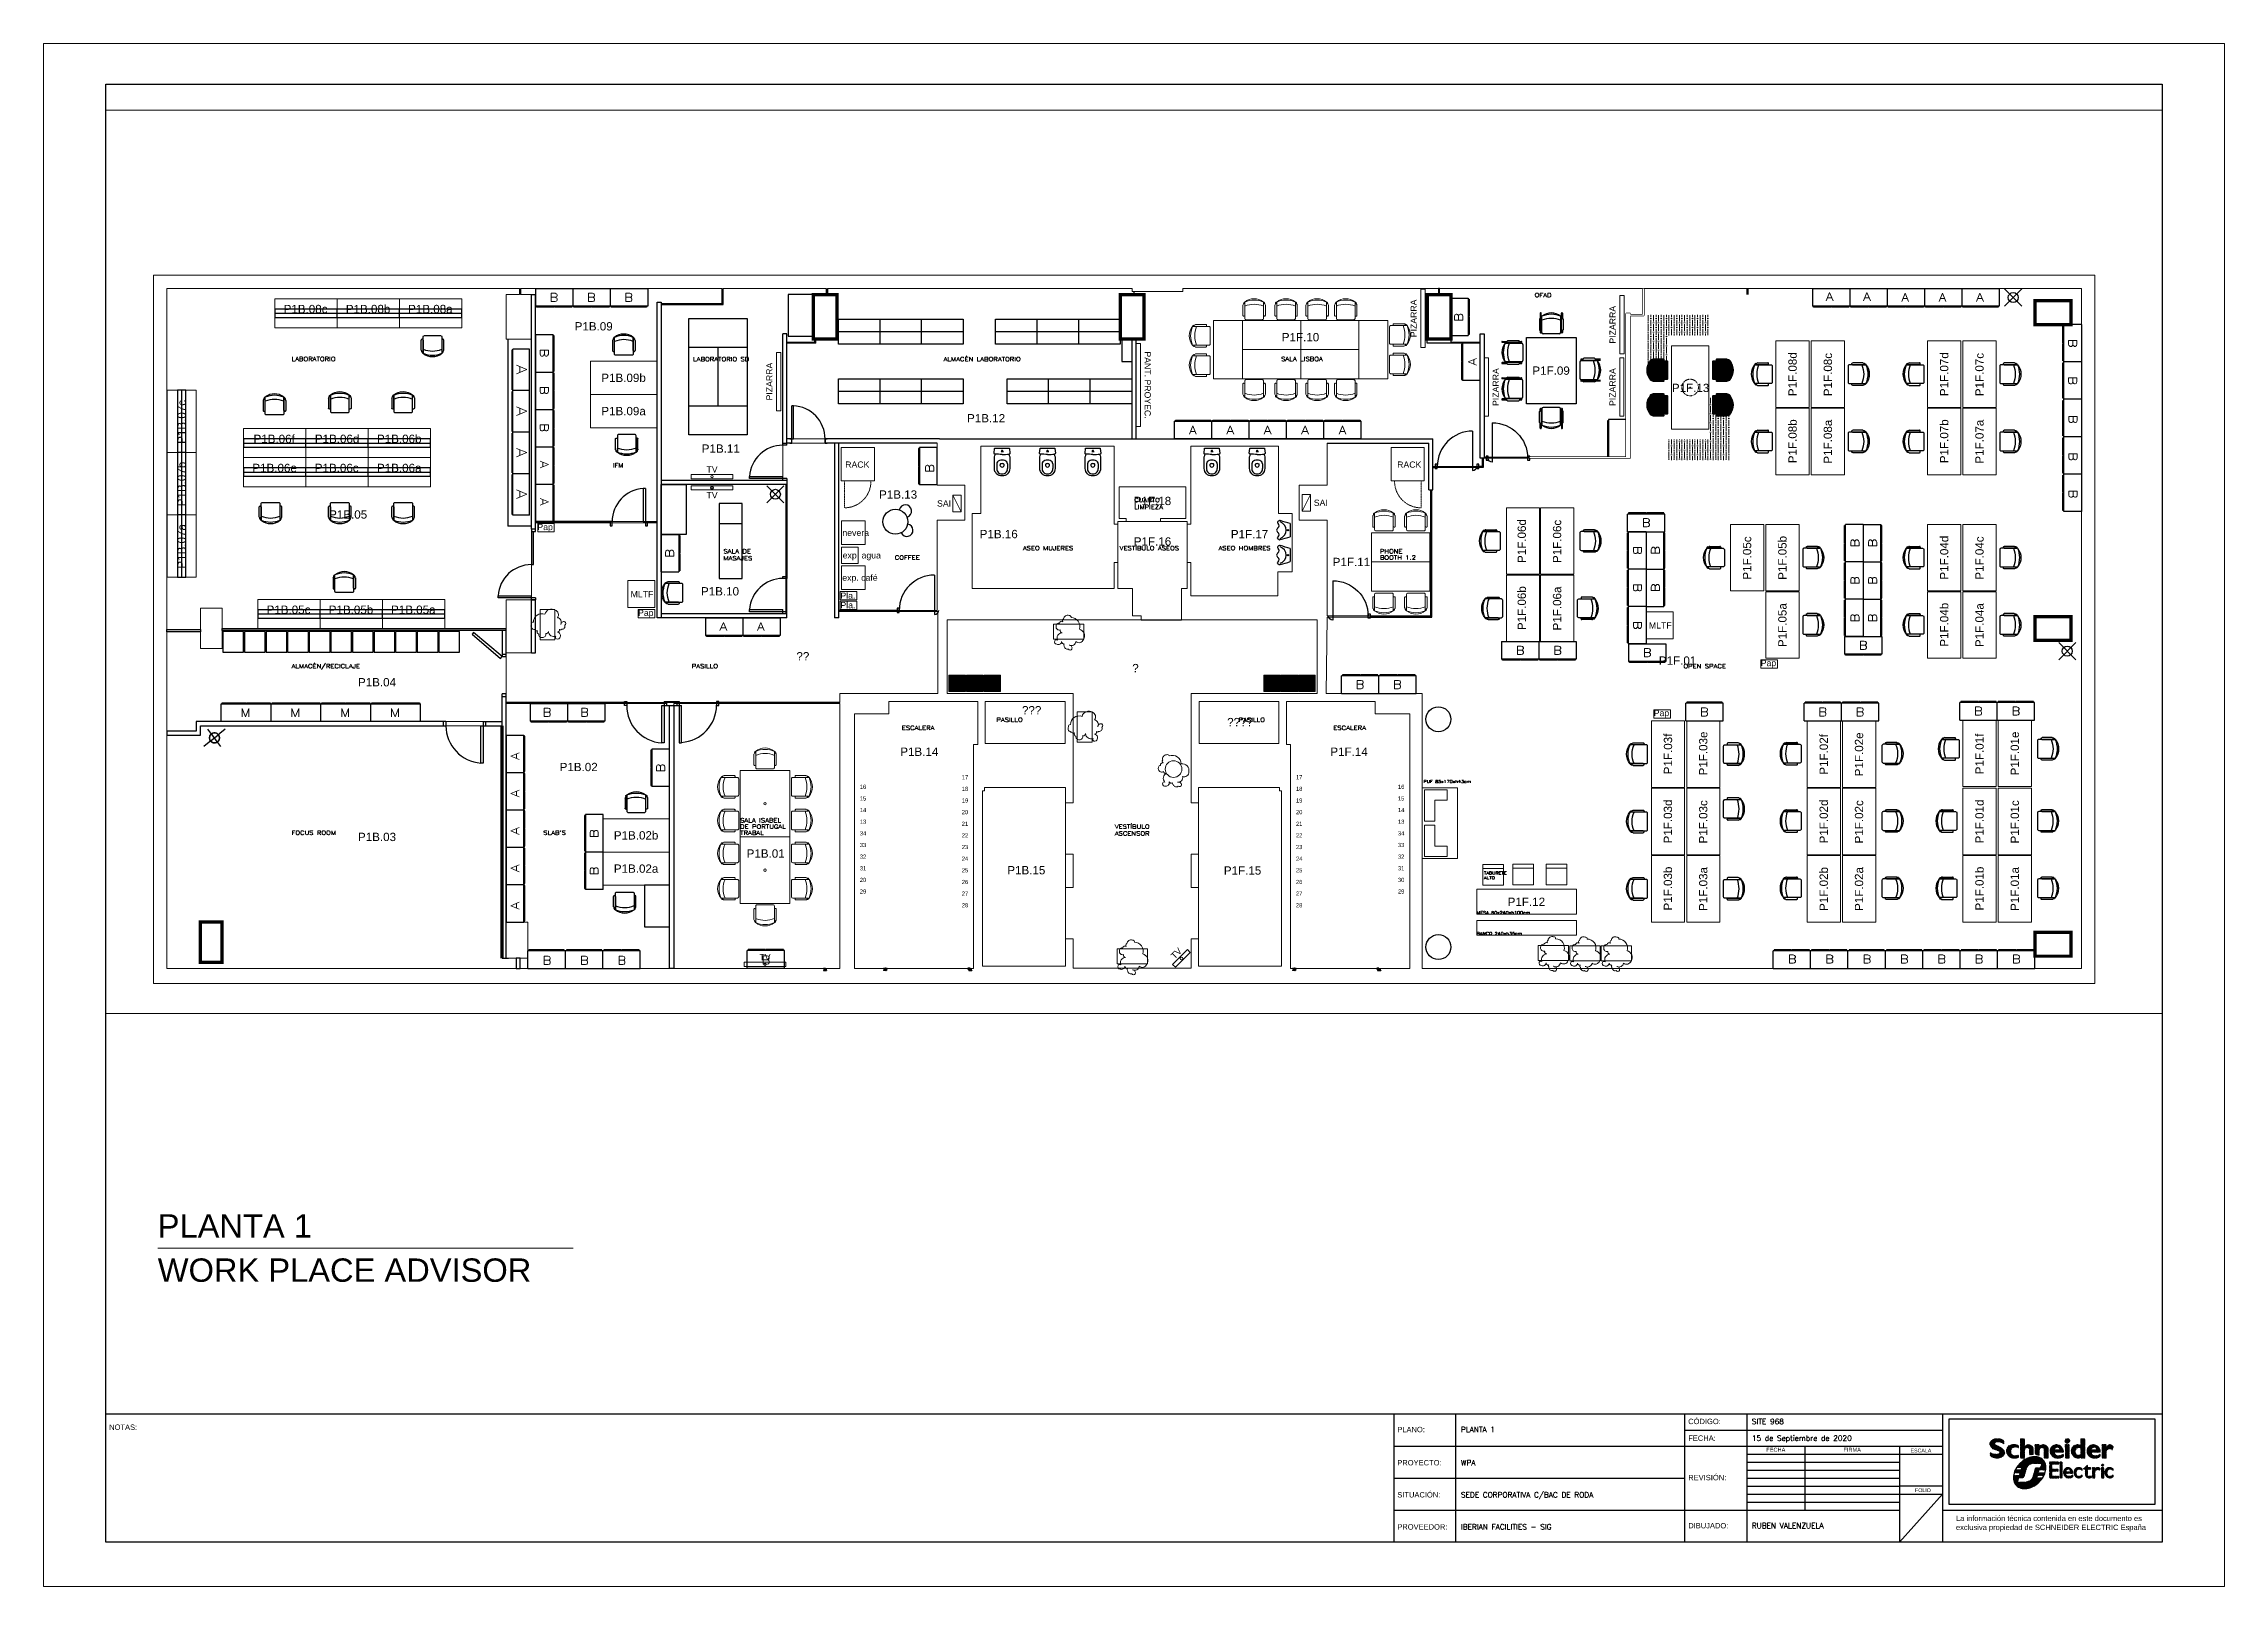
# Paper-space layout 'P1-WPA' of a CAD drawing. Header units: millimetres. Extents: x 0 to 420, y 0 to 297.
# The model-space entities are those that its viewports show. They can reach past a viewport. Long polylines and large blocks are cut down to what shows.
import ezdxf
from ezdxf.enums import TextEntityAlignment as Align

# ---------------------------------------------------------------- set-up
doc = ezdxf.new("R2010")
doc.units = ezdxf.units.MM
doc.set_wipeout_variables(frame=1)
doc.linetypes.add('RAYITAS', pattern=[0.375, 0.25, -0.125])
doc.linetypes.add('RAYITAS2', pattern=[0.1875, 0.125, -0.0625])
for name, color, linetype, lineweight in [('_ACT_Alfombras Open Space', 251, 'Continuous', 9), ('_ACT_Equipamiento General', 251, 'Continuous', 9), ('_ACT_Mobiliario Open Space', 251, 'Continuous', 9), ('_ACT_Mobiliario Sala Reuniones', 251, 'Continuous', 9), ('_ACT_Mobiliario Vegetacio', 251, 'Continuous', 9), ('_ACT_Texto', 7, 'Continuous', 9), ('_ACT_Texto Eq', 5, 'Continuous', 9), ('_ARQ_SimbolosEscaleras', 253, 'Continuous', 9), ('_IMP_Cajetin', 96, 'Continuous', 9), ('_IMP_Linea', 96, 'Continuous', 9), ('_IMP_Texto', 7, 'Continuous', 9), ('_RECICLAJE', 8, 'Continuous', 9)]:
    doc.layers.add(name, color=color, linetype=linetype, lineweight=lineweight)
for name, color, linetype in [('_CAJETIN', 7, 'Continuous'), ('_EQUIPAMENT', 162, 'Continuous'), ('_MOBILIARIO', 253, 'Continuous'), ('_MOBILIARIO SEE MESAS', 252, 'Continuous'), ('_PINTURA', 7, 'Continuous'), ('AUX-PAREDES', 1, 'Continuous')]:
    doc.layers.add(name, color=color, linetype=linetype)
for name, color, linetype, lineweight, plot in [('_VENTANA GRAFICA', 25, 'Continuous', 15, False), ('Planon_Floor polylines', 5, 'Continuous', 9, False), ('Planon_Room numbers', 7, 'Continuous', 9, False), ('Planon_Space', 1, 'Continuous', 9, False)]:
    doc.layers.add(name, color=color, linetype=linetype, lineweight=lineweight, plot=plot)
doc.styles.add('ARIAL', font='arial.ttf')
doc.styles.add('BC-ARQ', font='ROMANS.SHX', dxfattribs={"width": 1.2})
doc.styles.add('Romans', font='Romans.shx')
doc.styles.get("Standard").update_dxf_attribs({"font": 'arial.ttf'})

psp = doc.layouts.new('P1-WPA')

# ---------------------------------------------------------------- texts
at = {"layer": '_CAJETIN', "color": 0, "attachment_point": 1, "style": 'Romans'}
for s, insert, char_height, width in [('{\\fArial|b0|i0|c0|p34;NOTAS:}', (12.63, 31.16), 1.0365, 7.7562), ('{\\fArial|b0|i0|c0|p34;PLANO:}', (260.71, 30.71), 1.0365, 7.7562), ('PLANTA 1', (272.96, 30.71), 1.036, 17.5551), ('{\\fArial|b0|i0|c0|p34;CÓDIGO:}', (316.74, 32.27), 1.0365, 7.7562), ('SITE 968', (328.99, 32.27), 1.036, 7.7562), ('{\\fArial|b0|i0|c0|p34;FECHA:}', (316.74, 29.05), 1.0365, 7.7562), ('15 de Septiembre de 2020', (328.99, 29.05), 1.0365, 26.0711), ('{\\fArial|b0|i0|c0|p34;FECHA}', (331.77, 26.69), 0.7774, 4.3073), ('{\\fArial|b0|i0|c0|p34;FIRMA}', (346.63, 26.69), 0.7774, 4.3073), ('{\\fArial|b0|i0|c0|p34;ESCALA}', (359.56, 26.51), 0.7255, 2.8447), ('{\\fArial|b0|i0|c0|p34;PROYECTO:}', (260.71, 24.32), 1.0365, 7.7562), ('WPA', (272.96, 24.32), 1.036, 25.0167), ('{\\fArial|b0|i0|c0|p34;REVISIÓN:}', (316.74, 21.46), 1.0365, 7.7562), ('{\\fArial|b0|i0|c0|p34;SITUACIÓN:}', (260.71, 18.15), 1.0365, 7.7562), ('SEDE CORPORATIVA C/BAC DE RODA', (272.96, 18.15), 1.0365, 31.1298), ('{\\fArial|b0|i0|c0|p34;PROVEEDOR:}', (260.71, 11.97), 1.0365, 10.3364), ('IBERIAN FACILITIES - SIG ', (272.96, 11.97), 1.0365, 27.6043), ('{\\fArial|b0|i0|c0|p34;DIBUJADO:}', (316.74, 12.2), 1.0365, 7.7562), ('RUBEN VALENZUELA', (328.99, 12.2), 1.0365, 27.8934)]:
    psp.add_mtext(s, dxfattribs=dict(at, insert=insert, char_height=char_height, width=width))
at = {"layer": '_CAJETIN', "attachment_point": 1, "style": 'Romans'}
for s, insert, char_height, width in [('{\\fArial|b0|i0|c0|p34;FOLIO}', (360.42, 18.87), 0.7255, 2.8447), ('{\\fArial|b0|i0|c0|p34;La información técnica contenida en este documento es exclusiva propiedad de SCHNEIDER ELECTRIC España}', (368.3, 13.61), 1.03648, 39.4857)]:
    psp.add_mtext(s, dxfattribs=dict(at, insert=insert, char_height=char_height, width=width))
at = {"layer": '_IMP_Texto', "char_height": 4.5, "width": 80}
for s, insert, attachment_point in [('PLANTA 1', (21.98, 67.13), 7), ('WORK PLACE ADVISOR', (21.98, 63.13), 1)]:
    psp.add_mtext(s, dxfattribs=dict(at, insert=insert, attachment_point=attachment_point))

msp = doc.modelspace()

# ---------------------------------------------------------------- texts
at = {"layer": '_ACT_Texto', "char_height": 0.1, "attachment_point": 1, "style": 'BC-ARQ'}
for s, insert, width in [('OFAD', (41.617, 34.571), 1.3906), ('LABORATORIO', (11.689, 33.035), 1.27603), ('LABORATORIO SD', (21.357, 33.03), 1.56047), ('ALMACÉN LABORATORIO', (27.386, 33.03), 2.10017), ('SALA LISBOA', (35.513, 33.035), 1.3906), ('IFM', (19.424, 30.476, 0.022), 1.20834), ('CUARTO LIMPIEZA', (31.975, 29.638), 1.2267), ('SALA DE MASAJES', (22.087, 28.406), 0.91816), ('\\pxqc;ASEO MUJERES', (29.121, 28.482, 0.045), 1.55962), ('VESTÍBULO ASEOS', (31.626, 28.482), 1.87029), ('\\pxqc;ASEO HOMBRES', (33.853, 28.482, 0.045), 1.55962), ('COFFEE', (26.212, 28.256), 1.70524), ('ALMACÉN/RECICLAJE', (11.689, 25.642), 1.20834), ('PASILLO', (21.325, 25.642), 1.70524), ('OPEN SPACE', (45.198, 25.642), 1.70524), ('ESCALERA ', (26.381, 24.157), 1.26833), ('PASILLO', (28.658, 24.351), 1.26833), ('PASILLO', (34.49, 24.351), 1.26833), ('ESCALERA ', (36.768, 24.157), 1.26833), ('FOCUS ROOM', (11.689, 21.632), 1.20834), ("SLAB'S", (17.751, 21.632), 1.20834), ('VESTÍBULO ASCENSOR', (31.508, 21.782), 1.26833)]:
    msp.add_mtext(s, dxfattribs=dict(at, insert=insert, width=width))
at = {"layer": '_ACT_Texto', "char_height": 0.1, "attachment_point": 1, "line_spacing_factor": 0.9, "style": 'BC-ARQ'}
for s, insert, width in [('PHONE BOOTH 1.2', (37.89, 28.406), 1.24271), ('SALA ISABEL DE PORTUGAL TRABAL', (22.489, 21.932), 1.29575)]:
    msp.add_mtext(s, dxfattribs=dict(at, insert=insert, width=width))
at = {"layer": '_ACT_Texto Eq', "color": 252, "true_color": 0x939598, "style": 'BC-ARQ', "width": 1.2}
for s, p in [('B', (17.899, 34.364)), ('B', (18.799, 34.364)), ('B', (19.699, 34.364)), ('A', (48.624, 34.385)), ('A', (49.524, 34.385)), ('A', (50.444, 34.369)), ('A', (51.344, 34.369)), ('A', (52.244, 34.369)), ('A', (33.296, 31.173)), ('A', (34.196, 31.173)), ('A', (35.096, 31.173)), ('A', (35.996, 31.173)), ('A', (36.896, 31.173)), ('B', (44.193, 28.943)), ('A', (21.993, 26.446)), ('A', (22.893, 26.446)), ('B', (41.159, 25.873)), ('B', (42.059, 25.873)), ('B', (44.218, 25.818)), ('B', (49.417, 25.993)), ('B', (37.305, 25.05)), ('B', (38.205, 25.05)), ('M', (10.457, 24.373)), ('M', (11.657, 24.373)), ('M', (12.857, 24.373)), ('M', (14.057, 24.373)), ('B', (17.733, 24.38)), ('B', (18.633, 24.38)), ('B', (45.592, 24.39)), ('B', (48.442, 24.39)), ('B', (49.342, 24.39)), ('B', (52.192, 24.41)), ('B', (53.092, 24.41)), ('B', (17.732, 18.411)), ('B', (18.632, 18.411)), ('B', (19.532, 18.411)), ('B', (23.006, 18.419)), ('B', (47.707, 18.442)), ('B', (48.607, 18.442)), ('B', (49.507, 18.442)), ('B', (50.407, 18.442)), ('B', (51.307, 18.442)), ('B', (52.207, 18.442)), ('B', (53.107, 18.442))]:
    msp.add_text(s, height=0.2, dxfattribs=at).set_placement(p)
for s, rotation, p in [('B', 90, (39.886, 33.877)), ('B', 270, (54.47, 33.472)), ('B', 270, (54.47, 32.572)), ('B', 270, (54.478, 31.642)), ('B', 270, (54.478, 30.742)), ('B', 90, (27.15, 30.243)), ('B', 270, (54.478, 29.842)), ('B', 90, (20.893, 28.195)), ('B', 270, (43.992, 28.487)), ('B', 90, (44.625, 28.268)), ('B', 90, (49.426, 28.444)), ('B', 90, (49.851, 28.444)), ('B', 270, (43.992, 27.587)), ('B', 90, (44.625, 27.368)), ('B', 90, (49.426, 27.544)), ('B', 90, (49.851, 27.544)), ('B', 90, (49.426, 26.644)), ('B', 90, (49.851, 26.644)), ('B', 270, (43.992, 26.687)), ('A', 90, (17.17, 23.334)), ('B', 90, (20.675, 23.032)), ('A', 90, (17.17, 22.434)), ('A', 90, (17.17, 21.534)), ('B', 90, (19.075, 21.455)), ('A', 90, (17.17, 20.634)), ('B', 90, (19.075, 20.555)), ('A', 90, (17.17, 19.734))]:
    msp.add_text(s, height=0.2, rotation=rotation, dxfattribs=at).set_placement(p)
at = {"layer": '_ACT_Texto Eq', "color": 250, "char_height": 0.07, "style": 'BC-ARQ'}
for s, insert, width, attachment_point in [('\\pxql;PUF 85x170xh43cm', (40.026, 22.851), 1.08289, 3), ('\\pxql;TABURETE ALTO', (41.005, 20.649), 0.60898, 3), ('\\pxql;MESA 60x240xh100cm', (42.258, 19.622), 2.03758, 9), ('\\pxql;BANCO 240xh35cm', (42.389, 19.191), 2.1679, 3)]:
    msp.add_mtext(s, dxfattribs=dict(at, insert=insert, width=width, attachment_point=attachment_point))
at = {"layer": '_ARQ_SimbolosEscaleras'}
for s, p in [('16', (25.37, 22.609)), ('17', (35.87, 22.839)), ('18', (35.87, 22.559)), ('15', (25.37, 22.329)), ('14', (25.37, 22.049)), ('20', (35.87, 21.999)), ('19', (35.87, 22.279)), ('34', (25.37, 21.489)), ('13', (25.37, 21.769)), ('21', (35.87, 21.719)), ('22', (35.87, 21.439)), ('33', (25.37, 21.209)), ('32', (25.37, 20.929)), ('23', (35.87, 21.159)), ('24', (35.87, 20.879)), ('31', (25.37, 20.649)), ('20', (25.37, 20.369)), ('25', (35.87, 20.599)), ('29', (25.37, 20.089)), ('26', (35.87, 20.319)), ('27', (35.87, 20.039)), ('28', (35.87, 19.759))]:
    msp.add_text(s, height=0.1, dxfattribs=at).set_placement(p, align=Align.BOTTOM_LEFT)
for s, p in [('17', (27.98, 22.839)), ('18', (27.98, 22.559)), ('16', (38.48, 22.609)), ('20', (27.98, 21.999)), ('19', (27.98, 22.279)), ('15', (38.48, 22.329)), ('14', (38.48, 22.049)), ('21', (27.98, 21.719)), ('22', (27.98, 21.439)), ('34', (38.48, 21.489)), ('13', (38.48, 21.769)), ('23', (27.98, 21.159)), ('24', (27.98, 20.879)), ('33', (38.48, 21.209)), ('32', (38.48, 20.929)), ('25', (27.98, 20.599)), ('31', (38.48, 20.649)), ('30', (38.48, 20.369)), ('26', (27.98, 20.319)), ('27', (27.98, 20.039)), ('29', (38.48, 20.089)), ('28', (27.98, 19.759))]:
    msp.add_text(s, height=0.1, dxfattribs=at).set_placement(p, align=Align.BOTTOM_RIGHT)
at = {"layer": '_MOBILIARIO', "style": 'BC-ARQ', "width": 1.2}
for s, height, rotation, p in [('B', 0.2, 270, (17.672, 33.237)), ('A', 0.25, 270, (17.105, 32.846)), ('A', 0.2, 90, (40.217, 32.824)), ('B', 0.2, 270, (17.672, 32.337)), ('A', 0.25, 270, (17.105, 31.846)), ('B', 0.2, 270, (17.672, 31.437)), ('A', 0.25, 270, (17.105, 30.846)), ('A', 0.2, 270, (17.672, 30.537)), ('A', 0.25, 270, (17.105, 29.846)), ('A', 0.2, 270, (17.672, 29.637))]:
    msp.add_text(s, height=height, rotation=rotation, dxfattribs=at).set_placement(p)
at = {"layer": 'Planon_Room numbers', "style": 'ARIAL'}
for s, p in [('P1B.08c', (11.499, 34.086)), ('P1B.08b', (12.996, 34.086)), ('P1B.08a', (14.496, 34.086)), ('P1B.09', (18.505, 33.67)), ('P1F.10', (35.529, 33.409)), ('P1B.09b', (19.147, 32.43)), ('P1B.09a', (19.147, 31.63)), ('P1B.12', (27.952, 31.458)), ('P1B.06f', (10.774, 30.961)), ('P1B.06d', (12.25, 30.962)), ('P1B.06b', (13.746, 30.962)), ('P1B.06e', (10.746, 30.262)), ('P1B.06c', (12.249, 30.262)), ('P1B.06a', (13.746, 30.262)), ('P1B.11', (21.565, 30.728)), ('P1B.13', (25.834, 29.622)), ('P1F.18', (31.966, 29.468)), ('P1B.05', (12.594, 29.142)), ('P1B.16', (28.256, 28.671)), ('P1F.16', (31.966, 28.493)), ('P1F.17', (34.302, 28.669)), ('P1F.11', (36.755, 27.999)), ('P1B.10', (21.546, 27.293)), ('P1B.05c', (11.088, 26.85)), ('P1B.05b', (12.585, 26.85)), ('P1B.05a', (14.085, 26.85)), ('??', (23.844, 25.729)), ('P1F.01', (44.607, 25.626)), ('P1B.04', (13.289, 25.105)), ('?', (31.929, 25.445)), ('???', (29.274, 24.431)), ('????', (34.214, 24.146)), ('P1B.14', (26.344, 23.433)), ('P1F.14', (36.698, 23.433)), ('P1B.02', (18.144, 23.065)), ('P1B.03', (13.289, 21.383)), ('P1B.02b', (19.449, 21.42)), ('P1B.01', (22.646, 20.983)), ('P1B.02a', (19.449, 20.62)), ('P1B.15', (28.921, 20.582)), ('P1F.15', (34.134, 20.574)), ('P1F.12', (40.967, 19.821))]:
    msp.add_text(s, height=0.2, dxfattribs=at).set_placement(p)
for s, p in [('P1F.08d', (47.925, 32.09)), ('P1F.08c', (48.775, 32.089)), ('P1F.07d', (51.575, 32.09)), ('P1F.07c', (52.425, 32.089)), ('P1B.07c', (9.146, 30.942)), ('P1F.08b', (47.925, 30.476)), ('P1F.08a', (48.775, 30.466)), ('P1F.07b', (51.575, 30.476)), ('P1F.07a', (52.425, 30.466)), ('P1B.07b', (9.146, 29.439)), ('P1B.07a', (9.146, 27.939)), ('P1F.06d', (41.406, 28.075)), ('P1F.06c', (42.256, 28.074)), ('P1F.05c', (46.83, 27.674)), ('P1F.05b', (47.68, 27.67)), ('P1F.04d', (51.575, 27.675)), ('P1F.04c', (52.425, 27.674)), ('P1F.06b', (41.406, 26.46)), ('P1F.06a', (42.256, 26.451)), ('P1F.05a', (47.68, 26.051)), ('P1F.04b', (51.575, 26.06)), ('P1F.04a', (52.425, 26.051)), ('P1F.03f', (44.926, 22.99)), ('P1F.03e', (45.774, 22.962)), ('P1F.02f', (48.676, 22.98)), ('P1F.02e', (49.525, 22.942)), ('P1F.01f', (52.426, 22.99)), ('P1F.01e', (53.275, 22.962)), ('P1F.03d', (44.924, 21.326)), ('P1F.03c', (45.774, 21.325)), ('P1F.02d', (48.675, 21.326)), ('P1F.02c', (49.525, 21.325)), ('P1F.01d', (52.425, 21.326)), ('P1F.01c', (53.275, 21.325)), ('P1F.03b', (44.924, 19.712)), ('P1F.03a', (45.774, 19.702)), ('P1F.02b', (48.675, 19.702)), ('P1F.02a', (49.525, 19.702)), ('P1F.01b', (52.425, 19.712)), ('P1F.01a', (53.275, 19.702))]:
    msp.add_text(s, height=0.2, rotation=90, dxfattribs=at).set_placement(p)

# ---------------------------------------------------------------- blocks, each defined once
blk = doc.blocks.new('*X33')
at = {"color": 0, "linetype": 'Continuous'}
for p, q in [((127, 159.3), (129.9, 162.2)), ((127, 159.4), (129.7, 162.2)), ((127, 159.6), (129.6, 162.1)), ((127, 159.7), (129.4, 162.1)), ((127, 159.8), (129.3, 162.1)), ((127, 159.9), (129.1, 162)), ((127, 160), (128.9, 162)), ((127, 160.2), (128.7, 161.9)), ((127.1, 159.1), (130.3, 162.2)), ((127.1, 159.1), (130.2, 162.2)), ((127.1, 159.2), (130, 162.2)), ((127.1, 160.4), (128.5, 161.8)), ((127.2, 158.8), (130.7, 162.2)), ((127.2, 158.9), (130.6, 162.2)), ((127.2, 159), (130.4, 162.2)), ((127.2, 160.6), (128.3, 161.7)), ((127.3, 158.6), (130.9, 162.2)), ((127.3, 158.7), (130.8, 162.2)), ((127.4, 158.5), (131.1, 162.2)), ((127.4, 158.5), (131, 162.2)), ((127.4, 160.9), (127.9, 161.4)), ((129.6, 160.6), (131.3, 162.2)), ((129.9, 160.7), (131.4, 162.2)), ((130, 160.7), (131.5, 162.2)), ((130.2, 160.8), (131.6, 162.1)), ((130.3, 160.8), (131.7, 162.1)), ((130.5, 160.8), (131.8, 162.1)), ((130.6, 160.8), (131.9, 162.1)), ((130.7, 160.8), (132, 162)), ((130.8, 160.8), (132.1, 162)), ((131, 160.8), (132.2, 162)), ((131.1, 160.8), (132.3, 162)), ((131.2, 160.8), (132.3, 161.9)), ((131.3, 160.7), (132.4, 161.9)), ((131.4, 160.7), (132.5, 161.9)), ((131.5, 160.7), (132.6, 161.8)), ((131.6, 160.7), (132.7, 161.8)), ((131.7, 160.7), (132.8, 161.7)), ((131.8, 160.7), (132.9, 161.7)), ((131.9, 160.6), (132.9, 161.6)), ((132, 160.6), (133, 161.6)), ((132.1, 160.6), (133.1, 161.5)), ((132.2, 160.5), (133.2, 161.5)), ((132.3, 160.5), (133.2, 161.4)), ((132.4, 160.5), (133.3, 161.4)), ((132.5, 160.4), (133.4, 161.3)), ((132.6, 160.4), (133.4, 161.2)), ((132.6, 160.4), (133.4, 161.1)), ((141.1, 160.4), (142.9, 162.2)), ((141.1, 160.5), (142.8, 162.2)), ((141.1, 160.6), (142.7, 162.2)), ((141.1, 160.8), (142.6, 162.2)), ((141.1, 160.9), (142.4, 162.2)), ((141.1, 161), (142.3, 162.2)), ((141.1, 161.1), (142.2, 162.2)), ((141.1, 161.3), (142.1, 162.2)), ((141.1, 161.4), (141.9, 162.2)), ((141.1, 161.5), (141.8, 162.2)), ((141.1, 161.6), (141.7, 162.2)), ((141.1, 161.7), (141.6, 162.2)), ((141.1, 161.9), (141.4, 162.2)), ((141.1, 162), (141.3, 162.2)), ((141.1, 162.1), (141.2, 162.2)), ((141.1, 160.3), (142.9, 162.1)), ((141.1, 160.1), (142.9, 161.9)), ((141.1, 160), (142.9, 161.8)), ((141.1, 159.9), (142.9, 161.7)), ((141.1, 159.8), (142.9, 161.6)), ((141.1, 159.6), (142.9, 161.4)), ((141.1, 159.5), (142.9, 161.3)), ((141.1, 159.4), (142.9, 161.2)), ((141.1, 159.3), (142.9, 161.1)), ((161.6, 160.9), (163, 162.2)), ((161.7, 160.5), (163.4, 162.2)), ((161.7, 160.6), (163.3, 162.2)), ((161.7, 160.7), (163.2, 162.2)), ((161.7, 160.8), (163.1, 162.2)), ((161.7, 161), (162.8, 162.2)), ((161.7, 161.2), (162.7, 162.2)), ((161.8, 160.3), (163.5, 162.1)), ((161.8, 160.4), (163.5, 162.1)), ((161.8, 161.4), (162.4, 162.1)), ((161.9, 160.3), (163.6, 162)), ((162, 160.2), (163.7, 161.9)), ((162, 160.2), (163.7, 161.9)), ((162.1, 160.2), (163.7, 161.8)), ((162.2, 160.1), (163.8, 161.7)), ((162.4, 160.1), (163.8, 161.6)), ((162.5, 160.1), (163.8, 161.4)), ((162.6, 160.2), (163.8, 161.3)), ((162.8, 160.2), (163.7, 161.1)), ((169, 162.1), (169.2, 162.2)), ((169, 162), (169.3, 162.2)), ((169, 161.9), (169.4, 162.2)), ((169, 161.7), (169.5, 162.2)), ((169, 161.6), (169.7, 162.2)), ((169, 161.5), (169.8, 162.2)), ((169, 161.4), (169.9, 162.2)), ((169, 161.3), (170, 162.2)), ((169, 161.1), (170.2, 162.2)), ((169, 161), (170.3, 162.2)), ((169, 160.9), (170.4, 162.2)), ((169, 160.8), (170.5, 162.2)), ((169, 160.6), (170.6, 162.2)), ((169, 160.5), (170.8, 162.2)), ((169, 160.4), (170.8, 162.2)), ((169, 160.3), (170.8, 162.1)), ((169, 160.1), (170.8, 161.9)), ((169, 160), (170.8, 161.8)), ((169, 159.9), (170.8, 161.7)), ((169, 159.8), (170.8, 161.6)), ((169, 159.6), (170.8, 161.4)), ((169, 159.5), (170.8, 161.3)), ((169, 159.4), (170.8, 161.2)), ((169, 159.3), (170.8, 161.1)), ((127.2, 155.8), (127.3, 155.9)), ((127.2, 155.9), (127.2, 155.9)), ((127.2, 155.5), (127.4, 155.8)), ((127.2, 155.6), (127.4, 155.8)), ((127.2, 155.3), (127.6, 155.7)), ((127.2, 155.4), (127.5, 155.7)), ((127.2, 155), (127.7, 155.6)), ((127.2, 155.1), (127.7, 155.6)), ((127.2, 154.8), (127.9, 155.5)), ((127.2, 154.9), (127.8, 155.5)), ((127.2, 154.4), (128.1, 155.4)), ((127.2, 154.5), (128.1, 155.4)), ((127.2, 154.6), (128, 155.4)), ((127.2, 154.3), (128.2, 155.3)), ((127.3, 154.3), (128.3, 155.3)), ((127.4, 154.2), (128.4, 155.3)), ((127.4, 154.2), (128.5, 155.2)), ((127.5, 158.4), (129.3, 160.2)), ((127.5, 158.3), (129.3, 160.1)), ((127.5, 154.1), (128.6, 155.2)), ((127.6, 158.2), (129.3, 159.9)), ((127.6, 158.2), (129.3, 159.8)), ((127.6, 154), (128.7, 155.2)), ((127.6, 154), (128.8, 155.1)), ((127.7, 158.1), (129.3, 159.8)), ((127.7, 158), (129.4, 159.7)), ((127.7, 154), (128.9, 155.1)), ((127.8, 158), (129.4, 159.6)), ((127.8, 153.9), (129, 155.1)), ((127.9, 157.9), (129.5, 159.6)), ((127.9, 157.9), (129.5, 159.5)), ((127.9, 153.9), (129.1, 155.1)), ((128, 157.8), (129.6, 159.4)), ((128, 153.8), (129.3, 155)), ((128, 153.8), (129.2, 155)), ((128.1, 157.7), (129.7, 159.4)), ((128.1, 157.7), (129.8, 159.3)), ((128.1, 153.7), (129.4, 155)), ((128.2, 157.6), (129.8, 159.3)), ((128.2, 153.7), (129.5, 155)), ((128.3, 157.6), (129.9, 159.3)), ((128.3, 157.5), (130, 159.2)), ((128.3, 153.7), (129.6, 155)), ((128.4, 157.5), (130.1, 159.2)), ((128.4, 153.6), (129.7, 155)), ((128.5, 157.5), (130.2, 159.1)), ((128.5, 153.6), (129.8, 155)), ((128.6, 157.4), (130.3, 159.1)), ((128.6, 153.6), (130, 154.9)), ((128.7, 157.4), (130.3, 159.1)), ((128.7, 153.5), (130.2, 154.9)), ((128.7, 153.5), (130.1, 154.9)), ((128.8, 157.4), (130.4, 159)), ((128.8, 153.5), (130.3, 155)), ((128.9, 157.3), (130.5, 159)), ((128.9, 157.3), (130.6, 158.9)), ((128.9, 153.4), (130.5, 155)), ((129, 157.3), (130.7, 158.9)), ((129, 153.4), (130.7, 155)), ((129.1, 157.2), (130.7, 158.8)), ((129.1, 153.4), (130.8, 155.1)), ((129.2, 157.2), (130.8, 158.8)), ((129.3, 157.2), (130.9, 158.8)), ((129.3, 153.4), (131.1, 155.2)), ((129.4, 157.1), (131, 158.7)), ((129.4, 153.4), (133.2, 157.2)), ((129.5, 157.1), (131.1, 158.7)), ((129.5, 153.4), (133.3, 157.2)), ((129.6, 157.1), (131.2, 158.6)), ((129.6, 153.3), (133.3, 157.1)), ((129.7, 157), (131.2, 158.6)), ((129.7, 153.3), (133.4, 157)), ((129.8, 157), (131.3, 158.5)), ((129.8, 153.3), (133.4, 156.9)), ((129.9, 157), (131.4, 158.5)), ((129.9, 153.3), (133.5, 156.9)), ((130, 156.9), (131.5, 158.5)), ((130, 156.9), (131.6, 158.4)), ((130, 153.3), (133.5, 156.8)), ((130.1, 156.9), (131.6, 158.4)), ((130.2, 156.8), (131.7, 158.3)), ((130.2, 153.3), (133.5, 156.7)), ((130.3, 156.8), (131.8, 158.3)), ((130.3, 153.3), (133.6, 156.6)), ((130.4, 156.8), (131.9, 158.2)), ((130.4, 153.3), (133.6, 156.5)), ((130.5, 156.7), (132, 158.2)), ((130.5, 153.3), (133.6, 156.4)), ((130.6, 156.7), (132.1, 158.2)), ((130.7, 156.7), (132.1, 158.1)), ((130.7, 153.3), (133.7, 156.3)), ((130.8, 156.6), (132.2, 158.1)), ((130.8, 153.3), (133.7, 156.2)), ((130.9, 156.6), (132.4, 158)), ((130.9, 156.6), (132.3, 158)), ((131, 156.5), (132.5, 157.9)), ((131, 153.4), (133.7, 156.1)), ((131.1, 156.5), (132.5, 157.9)), ((131.1, 153.4), (133.7, 156)), ((131.2, 156.4), (132.6, 157.9)), ((131.2, 156.4), (132.7, 157.8)), ((131.3, 156.3), (132.7, 157.7)), ((131.3, 153.4), (133.7, 155.9)), ((131.4, 156.2), (132.8, 157.7)), ((131.4, 156.2), (132.9, 157.6)), ((131.4, 155.6), (133.2, 157.3)), ((131.4, 153.5), (133.8, 155.8)), ((131.5, 156.1), (132.9, 157.6)), ((131.5, 156), (133, 157.5)), ((131.5, 155.8), (133.1, 157.4)), ((131.5, 155.9), (133.1, 157.4)), ((131.6, 153.5), (133.8, 155.7)), ((131.8, 153.6), (133.7, 155.5)), ((132, 153.6), (133.7, 155.4)), ((132.2, 153.7), (133.7, 155.2)), ((132.4, 153.8), (133.6, 155)), ((132.7, 160.3), (133.4, 160.9)), ((132.8, 160.3), (133.4, 160.8)), ((132.8, 154), (133.4, 154.7)), ((132.9, 160.2), (133.4, 160.7)), ((133, 160.2), (133.4, 160.6)), ((133, 160.1), (133.4, 160.5)), ((133.1, 160.1), (133.4, 160.3)), ((133.2, 160), (133.4, 160.2)), ((133.3, 160), (133.4, 160.1)), ((133.3, 159.9), (133.4, 160)), ((134.7, 155.8), (138.4, 159.5)), ((134.7, 155.9), (138.3, 159.5)), ((134.7, 156), (138.2, 159.5)), ((134.7, 156.1), (138.1, 159.5)), ((134.7, 156.2), (137.9, 159.5)), ((134.7, 156.3), (137.8, 159.5)), ((134.7, 156.5), (137.7, 159.5)), ((134.7, 156.6), (137.6, 159.5)), ((134.7, 156.7), (137.4, 159.4)), ((134.7, 156.9), (137.3, 159.4)), ((134.7, 157), (137.1, 159.4)), ((134.8, 155.6), (138.7, 159.5)), ((134.8, 155.7), (138.5, 159.5)), ((134.8, 157.2), (137, 159.4)), ((134.8, 157.4), (136.8, 159.3)), ((134.8, 155.5), (137, 157.6)), ((134.8, 155.4), (136.8, 157.3)), ((134.9, 157.5), (136.6, 159.2)), ((134.9, 155.3), (136.7, 157.2)), ((134.9, 155.2), (136.7, 157)), ((134.9, 155.1), (136.7, 156.8)), ((135, 157.8), (136.4, 159.1)), ((135, 155), (136.7, 156.7)), ((135, 155), (136.6, 156.6)), ((135.1, 154.9), (136.6, 156.4)), ((135.1, 154.8), (136.6, 156.3)), ((135.2, 158.1), (136.1, 159)), ((135.2, 154.7), (136.6, 156.2)), ((135.2, 154.6), (136.7, 156.1)), ((135.3, 154.6), (136.7, 156)), ((135.3, 154.5), (136.7, 155.9)), ((135.4, 154.4), (136.7, 155.8)), ((135.4, 154.4), (136.7, 155.7)), ((135.5, 154.3), (136.8, 155.6)), ((135.5, 154.2), (136.8, 155.5)), ((135.6, 154.2), (136.8, 155.4)), ((135.7, 154.1), (136.9, 155.3)), ((135.7, 154.1), (136.9, 155.2)), ((135.8, 154), (137, 155.1)), ((135.9, 153.9), (137, 155.1)), ((135.9, 153.9), (137.1, 155)), ((136, 153.8), (137.1, 154.9)), ((136.1, 153.8), (137.2, 154.9)), ((136.2, 153.7), (137.3, 154.8)), ((136.2, 153.7), (137.3, 154.8)), ((136.3, 153.7), (137.4, 154.7)), ((136.4, 153.6), (137.5, 154.7)), ((136.5, 153.6), (137.5, 154.6)), ((136.6, 153.5), (137.6, 154.6)), ((136.7, 153.5), (137.7, 154.5)), ((136.8, 153.5), (137.8, 154.5)), ((136.9, 153.4), (137.9, 154.5)), ((137, 153.4), (138, 154.4)), ((137.1, 153.4), (138.1, 154.4)), ((137.2, 153.4), (138.2, 154.4)), ((137.3, 153.3), (138.3, 154.3)), ((137.4, 158), (138.8, 159.5)), ((137.4, 153.3), (138.4, 154.3)), ((137.5, 153.3), (138.5, 154.3)), ((137.6, 153.3), (138.6, 154.3)), ((137.7, 158.2), (138.9, 159.5)), ((137.7, 153.3), (138.7, 154.3)), ((137.8, 153.3), (138.8, 154.3)), ((137.9, 158.3), (139, 159.4)), ((138, 153.3), (139, 154.3)), ((138.1, 158.4), (139.1, 159.4)), ((138.1, 153.3), (139.1, 154.3)), ((138.2, 158.4), (139.2, 159.4)), ((138.2, 153.3), (139.3, 154.4)), ((138.3, 153.3), (139.4, 154.4)), ((138.4, 158.4), (139.3, 159.4)), ((138.5, 158.5), (139.4, 159.4)), ((138.5, 153.3), (139.6, 154.4)), ((138.6, 153.3), (139.8, 154.5)), ((138.7, 158.5), (139.5, 159.3)), ((138.7, 153.3), (140, 154.6)), ((138.8, 158.5), (139.6, 159.3)), ((138.8, 153.3), (140.2, 154.6)), ((138.9, 158.4), (139.7, 159.3)), ((139, 158.4), (139.8, 159.2)), ((139, 153.3), (140.2, 154.5)), ((139.1, 158.4), (139.9, 159.2)), ((139.1, 153.3), (140.2, 154.4)), ((139.2, 158.4), (140, 159.2)), ((139.2, 153.4), (140.2, 154.3)), ((139.3, 158.4), (140.1, 159.1)), ((139.4, 158.4), (140.2, 159.1)), ((139.4, 153.4), (140.2, 154.1)), ((139.5, 158.3), (140.2, 159)), ((139.5, 149), (142.9, 152.4)), ((139.6, 158.3), (140.2, 158.8)), ((139.6, 153.4), (140.2, 154)), ((139.6, 149), (143.2, 152.6)), ((139.6, 149.2), (142.5, 152.2)), ((139.7, 158.3), (140.2, 158.7)), ((139.7, 149), (143.5, 152.8)), ((139.8, 158.2), (140.2, 158.6)), ((139.8, 153.5), (140.2, 153.9)), ((139.8, 149), (143.8, 152.9)), ((139.9, 158.2), (140.2, 158.5)), ((139.9, 149.7), (142.1, 151.8)), ((140, 158.2), (140.2, 158.3)), ((140, 153.6), (140.2, 153.8)), ((140, 149), (144, 153)), ((140.1, 158.1), (140.2, 158.2)), ((140.1, 158.1), (140.2, 158.1)), ((140.1, 149), (144.2, 153.2)), ((140.2, 149), (144.5, 153.3)), ((140.3, 149), (144.7, 153.3)), ((140.5, 149), (144.9, 153.4)), ((140.5, 150.4), (141.3, 151.2)), ((140.6, 149), (145.1, 153.5)), ((140.7, 149), (145.2, 153.5)), ((140.8, 146), (148.6, 153.8)), ((140.8, 149), (145.4, 153.6)), ((140.9, 146.4), (148.4, 153.9)), ((140.9, 146.2), (148.5, 153.8)), ((141, 146.6), (148.3, 153.9)), ((141, 146.7), (148.2, 153.9)), ((141, 149), (145.6, 153.6)), ((141.1, 159.1), (142.9, 160.9)), ((141.1, 159), (142.9, 160.8)), ((141.1, 158.9), (142.9, 160.7)), ((141.1, 158.8), (142.9, 160.6)), ((141.1, 158.7), (142.9, 160.5)), ((141.1, 158.5), (142.9, 160.3)), ((141.1, 158.4), (142.9, 160.2)), ((141.1, 158.3), (142.9, 160.1)), ((141.1, 158.2), (142.9, 160)), ((141.1, 158), (142.9, 159.8)), ((141.1, 157.9), (142.9, 159.7)), ((141.1, 157.8), (142.9, 159.6)), ((141.1, 155.7), (144.9, 159.5)), ((141.1, 155.8), (144.7, 159.5)), ((141.1, 157.7), (142.9, 159.5)), ((141.1, 155.9), (144.6, 159.4)), ((141.1, 156.1), (144.5, 159.4)), ((141.1, 156.2), (144.3, 159.4)), ((141.1, 156.3), (144.1, 159.3)), ((141.1, 156.4), (143.9, 159.3)), ((141.1, 157.5), (142.9, 159.3)), ((141.1, 157.4), (142.9, 159.2)), ((141.1, 156.5), (143.7, 159.1)), ((141.1, 157.3), (142.9, 159.1)), ((141.1, 157.2), (142.9, 159)), ((141.1, 157), (142.9, 158.8)), ((141.1, 156.9), (142.9, 158.7)), ((141.1, 156.8), (142.9, 158.6)), ((141.1, 156.7), (142.9, 158.5)), ((141.1, 155.6), (143.2, 157.6)), ((141.1, 155.4), (143, 157.3)), ((141.1, 155.3), (142.9, 157.1)), ((141.1, 155.2), (142.9, 157)), ((141.1, 155.1), (142.9, 156.9)), ((141.1, 154.9), (142.9, 156.7)), ((141.1, 154.8), (142.9, 156.6)), ((141.1, 154.7), (142.9, 156.5)), ((141.1, 154.6), (142.9, 156.4)), ((141.1, 154.4), (142.9, 156.2)), ((141.1, 154.3), (142.9, 156.1)), ((141.1, 154.2), (142.9, 156)), ((141.1, 154.1), (142.9, 155.9)), ((141.1, 154), (142.9, 155.8)), ((141.1, 153.8), (142.9, 155.6)), ((141.1, 153.7), (142.9, 155.5)), ((141.1, 153.6), (142.9, 155.4)), ((141.1, 153.5), (142.9, 155.3)), ((141.1, 153.3), (142.9, 155.1)), ((141.1, 146.9), (148.1, 153.9)), ((141.1, 147), (148, 153.9)), ((141.1, 147.2), (147.8, 153.9)), ((141.1, 149), (145.8, 153.7)), ((141.2, 153.3), (142.9, 155)), ((141.2, 147.4), (147.7, 153.9)), ((141.2, 147.5), (147.6, 153.9)), ((141.2, 147.7), (147.5, 153.9)), ((141.2, 149), (145.9, 153.7)), ((141.3, 153.3), (142.9, 154.9)), ((141.3, 147.8), (147.4, 153.9)), ((141.3, 149), (146.1, 153.8)), ((141.4, 153.3), (142.9, 154.8)), ((141.4, 148), (147.2, 153.9)), ((141.4, 148.2), (147.1, 153.9)), ((141.4, 149), (146.2, 153.8)), ((141.5, 153.3), (142.9, 154.6)), ((141.5, 148.4), (147, 153.9)), ((141.6, 148.6), (146.8, 153.9)), ((141.6, 148.8), (146.7, 153.9)), ((141.6, 149), (146.4, 153.8)), ((141.7, 153.3), (142.9, 154.5)), ((141.7, 149), (146.5, 153.8)), ((141.8, 153.3), (142.9, 154.4)), ((141.9, 153.3), (142.9, 154.3)), ((142, 153.3), (142.9, 154.1)), ((142.2, 153.3), (142.9, 154)), ((142.3, 153.3), (142.9, 153.9)), ((142.4, 153.3), (142.9, 153.8)), ((142.5, 153.3), (142.9, 153.6)), ((142.7, 153.3), (142.9, 153.5)), ((142.8, 153.3), (142.9, 153.4)), ((143.3, 157.8), (145, 159.5)), ((143.6, 158), (145.1, 159.4)), ((143.8, 158), (145.2, 159.4)), ((144, 158.1), (145.3, 159.4)), ((144.1, 158.1), (145.4, 159.4)), ((144.2, 158.1), (145.5, 159.4)), ((144.3, 158), (145.6, 159.3)), ((144.4, 158), (145.7, 159.3)), ((144.5, 158), (145.8, 159.3)), ((144.6, 158), (145.9, 159.2)), ((144.7, 157.9), (145.9, 159.2)), ((144.8, 157.8), (146.1, 159.1)), ((144.8, 157.9), (146, 159.1)), ((144.9, 157.8), (146.2, 159)), ((145, 157.7), (146.2, 159)), ((145, 157.6), (146.3, 158.9)), ((145, 150.1), (148.7, 153.8)), ((145.1, 157.6), (146.4, 158.9)), ((145.1, 157.5), (146.4, 158.8)), ((145.2, 157.3), (146.6, 158.7)), ((145.2, 157.4), (146.5, 158.7)), ((145.2, 157.2), (146.6, 158.6)), ((145.2, 157), (146.7, 158.5)), ((145.2, 157.1), (146.7, 158.5)), ((145.2, 156.8), (146.8, 158.4)), ((145.2, 156.7), (146.8, 158.3)), ((145.2, 156.5), (146.9, 158.2)), ((145.2, 156.6), (146.9, 158.2)), ((145.2, 156.3), (146.9, 158.1)), ((145.2, 156.2), (147, 158)), ((145.2, 156.1), (147, 157.9)), ((145.2, 156), (147, 157.8)), ((145.2, 155.8), (147, 157.6)), ((145.2, 155.7), (147, 157.5)), ((145.2, 155.6), (147, 157.4)), ((145.2, 155.5), (147, 157.3)), ((145.2, 155.3), (147, 157.1)), ((145.2, 155.2), (147, 157)), ((145.2, 155.1), (147, 156.9)), ((145.2, 155), (147, 156.8)), ((145.2, 154.8), (147, 156.6)), ((145.2, 154.7), (147, 156.5)), ((145.3, 154.7), (147, 156.4)), ((145.4, 150.3), (148.8, 153.8)), ((145.5, 154.8), (147, 156.3)), ((145.6, 154.8), (147, 156.2)), ((145.6, 150.5), (149, 153.8)), ((145.8, 154.8), (147, 156)), ((145.9, 154.8), (147, 155.9)), ((145.9, 150.6), (149.1, 153.8)), ((146.1, 154.9), (147, 155.8)), ((146.1, 150.6), (149.2, 153.7)), ((146.2, 154.9), (147, 155.7)), ((146.2, 150.7), (149.3, 153.7)), ((146.4, 154.9), (147, 155.5)), ((146.4, 150.7), (149.4, 153.7)), ((146.5, 154.9), (147, 155.4)), ((146.6, 154.9), (147, 155.3)), ((146.6, 150.8), (149.4, 153.7)), ((146.7, 150.8), (149.5, 153.6)), ((146.8, 154.9), (147, 155.2)), ((146.9, 154.9), (147, 155)), ((146.9, 150.8), (149.6, 153.6)), ((147, 150.8), (149.7, 153.6)), ((147.1, 150.8), (149.8, 153.5)), ((147.3, 150.8), (149.9, 153.5)), ((147.4, 150.8), (150, 153.5)), ((147.5, 150.8), (150.1, 153.4)), ((147.6, 150.8), (150.2, 153.4)), ((147.7, 150.8), (150.2, 153.3)), ((147.9, 155.6), (151.8, 159.5)), ((147.9, 155.7), (151.7, 159.5)), ((147.9, 155.8), (151.5, 159.5)), ((147.9, 157.7), (149.7, 159.5)), ((147.9, 157.8), (149.6, 159.5)), ((147.9, 157.9), (149.4, 159.5)), ((147.9, 158.1), (149.3, 159.5)), ((147.9, 158.2), (149.2, 159.5)), ((147.9, 158.3), (149.1, 159.5)), ((147.9, 158.4), (148.9, 159.5)), ((147.9, 158.6), (148.8, 159.5)), ((147.9, 158.7), (148.7, 159.5)), ((147.9, 158.8), (148.6, 159.5)), ((147.9, 158.9), (148.4, 159.5)), ((147.9, 159.1), (148.3, 159.5)), ((147.9, 159.2), (148.2, 159.5)), ((147.9, 159.3), (148.1, 159.5)), ((147.9, 159.4), (148, 159.5)), ((147.9, 156), (151.4, 159.4)), ((147.9, 156.1), (151.3, 159.4)), ((147.9, 156.2), (151.1, 159.4)), ((147.9, 157.6), (149.7, 159.4)), ((147.9, 156.3), (150.9, 159.3)), ((147.9, 156.5), (150.7, 159.2)), ((147.9, 157.4), (149.7, 159.2)), ((147.9, 156.6), (150.4, 159.1)), ((147.9, 157.3), (149.7, 159.1)), ((147.9, 157.2), (149.7, 159)), ((147.9, 157.1), (149.7, 158.9)), ((147.9, 157), (149.7, 158.8)), ((147.9, 156.8), (149.7, 158.6)), ((147.9, 156.7), (149.7, 158.5)), ((147.9, 155.5), (149.8, 157.4)), ((147.9, 155.3), (149.8, 157.2)), ((147.9, 155.2), (149.7, 157)), ((147.9, 155.1), (149.7, 156.9)), ((147.9, 155), (149.7, 156.8)), ((147.9, 150.8), (150.3, 153.3)), ((148, 154.9), (149.7, 156.6)), ((148, 150.8), (150.4, 153.3)), ((148.1, 154.9), (149.7, 156.5)), ((148.1, 150.8), (150.5, 153.2)), ((148.2, 154.9), (149.7, 156.4)), ((148.2, 150.8), (150.6, 153.2)), ((148.3, 154.9), (149.7, 156.3)), ((148.4, 154.8), (149.7, 156.2)), ((148.4, 150.8), (150.6, 153.1)), ((148.5, 154.8), (149.7, 156)), ((148.5, 150.8), (150.7, 153.1)), ((148.6, 154.8), (149.7, 155.9)), ((148.6, 150.8), (150.8, 153)), ((148.7, 154.8), (149.7, 155.8)), ((148.7, 150.8), (150.9, 153)), ((148.8, 154.8), (149.7, 155.7)), ((148.9, 154.7), (149.7, 155.5)), ((148.9, 150.8), (150.9, 152.9)), ((149, 154.7), (149.7, 155.4)), ((149, 150.8), (151, 152.9)), ((149.1, 154.7), (149.7, 155.3)), ((149.1, 150.8), (151.1, 152.8)), ((149.2, 154.7), (149.7, 155.2)), ((149.2, 150.8), (151.1, 152.7)), ((149.3, 154.6), (149.7, 155)), ((149.4, 154.6), (149.7, 154.9)), ((149.4, 150.8), (151.2, 152.7)), ((149.5, 154.6), (149.7, 154.8)), ((149.5, 150.8), (151.3, 152.6)), ((149.6, 154.6), (149.7, 154.7)), ((149.6, 150.8), (151.3, 152.6)), ((149.7, 154.5), (149.7, 154.5)), ((149.7, 150.8), (151.4, 152.5)), ((149.9, 150.8), (151.5, 152.5)), ((150, 150.8), (151.5, 152.4)), ((150.1, 150.8), (151.6, 152.3)), ((150.2, 150.8), (151.6, 152.3)), ((150.3, 150.8), (151.7, 152.2)), ((150.4, 158), (151.9, 159.4)), ((150.4, 149.1), (152.4, 151)), ((150.5, 150.8), (151.8, 152.1)), ((150.5, 149.4), (152.3, 151.2)), ((150.5, 149.2), (152.4, 151.1)), ((150.6, 158), (152, 159.4)), ((150.6, 150.8), (151.8, 152.1)), ((150.6, 149.8), (152.2, 151.4)), ((150.6, 149.6), (152.3, 151.3)), ((150.7, 150.8), (151.9, 152)), ((150.7, 149.9), (152.2, 151.5)), ((150.7, 150.1), (152.2, 151.5)), ((150.8, 158.1), (152.1, 159.4)), ((150.8, 150.8), (151.9, 151.9)), ((150.8, 150.4), (152.1, 151.7)), ((150.8, 150.3), (152.1, 151.6)), ((150.9, 158.1), (152.2, 159.4)), ((150.9, 150.6), (152, 151.8)), ((150.9, 150.8), (152, 151.8)), ((151, 158.1), (152.3, 159.4)), ((151.1, 158), (152.4, 159.3)), ((151.2, 158), (152.5, 159.3)), ((151.3, 158), (152.6, 159.3)), ((151.4, 158), (152.7, 159.2)), ((151.5, 157.9), (152.8, 159.2)), ((151.6, 157.8), (152.9, 159.1)), ((151.6, 157.9), (152.8, 159.1)), ((151.7, 157.8), (153, 159)), ((151.8, 157.7), (153.1, 159)), ((151.8, 157.6), (153.1, 158.9)), ((151.9, 157.6), (153.2, 158.9)), ((151.9, 157.5), (153.3, 158.8)), ((152, 157.4), (153.3, 158.8)), ((152, 157.3), (153.4, 158.7)), ((152, 157.1), (153.5, 158.6)), ((152, 157.2), (153.4, 158.6)), ((152, 157), (153.5, 158.5)), ((152, 156.9), (153.6, 158.4)), ((152, 156.6), (153.7, 158.3)), ((152, 156.7), (153.6, 158.3)), ((152, 156.5), (153.7, 158.2)), ((152, 156.4), (153.8, 158.1)), ((152, 156.2), (153.8, 158)), ((152, 156.1), (153.8, 157.9)), ((152, 156), (153.8, 157.8)), ((152, 155.9), (153.8, 157.7)), ((152, 155.7), (153.8, 157.5)), ((152, 155.6), (153.8, 157.4)), ((152, 155.5), (153.8, 157.3)), ((152, 155.4), (153.8, 157.2)), ((152, 155.3), (153.8, 157.1)), ((152, 155.1), (153.8, 156.9)), ((152, 155), (153.8, 156.8)), ((152, 154.9), (153.8, 156.7)), ((152, 154.8), (153.8, 156.6)), ((152, 154.6), (153.8, 156.4)), ((152, 154.5), (153.8, 156.3)), ((152, 154.4), (153.8, 156.2)), ((152, 154.3), (153.8, 156.1)), ((152, 154.1), (153.8, 155.9)), ((152, 154), (153.8, 155.8)), ((152, 153.9), (153.8, 155.7)), ((152, 153.8), (153.8, 155.6)), ((152, 153.6), (153.8, 155.4)), ((152, 153.5), (153.8, 155.3)), ((152, 153.4), (153.8, 155.2)), ((152.1, 153.3), (153.8, 155.1)), ((152.2, 153.3), (153.8, 154.9)), ((152.3, 153.3), (153.8, 154.8)), ((152.4, 153.3), (153.8, 154.7)), ((152.6, 153.3), (153.8, 154.6)), ((152.7, 153.3), (153.8, 154.5)), ((152.8, 153.3), (153.8, 154.3)), ((152.9, 153.3), (153.8, 154.2)), ((153.1, 153.3), (153.8, 154.1)), ((153.2, 153.3), (153.8, 154)), ((153.3, 153.3), (153.8, 153.8)), ((153.4, 153.3), (153.8, 153.7)), ((153.6, 153.3), (153.8, 153.6)), ((153.7, 153.3), (153.8, 153.5)), ((153.8, 153.3), (153.8, 153.3)), ((154.6, 149.9), (156.2, 151.5)), ((154.6, 150), (156, 151.5)), ((154.6, 150.1), (155.9, 151.5)), ((154.6, 150.2), (155.8, 151.5)), ((154.6, 150.4), (155.7, 151.5)), ((154.6, 150.5), (155.5, 151.5)), ((154.6, 150.6), (155.4, 151.5)), ((154.6, 150.7), (155.3, 151.5)), ((154.6, 150.9), (155.2, 151.5)), ((154.6, 151), (155, 151.5)), ((154.6, 151.1), (154.9, 151.5)), ((154.6, 151.2), (154.8, 151.5)), ((154.6, 151.3), (154.7, 151.5)), ((154.6, 149.7), (156.3, 151.5)), ((154.6, 149.6), (156.4, 151.5)), ((154.6, 149.5), (156.5, 151.5)), ((154.8, 156.2), (158, 159.5)), ((154.8, 156.4), (157.9, 159.5)), ((154.8, 156.5), (157.7, 159.5)), ((154.8, 156.6), (157.6, 159.5)), ((154.8, 155.8), (158.4, 159.4)), ((154.8, 155.9), (158.3, 159.4)), ((154.8, 156), (158.2, 159.4)), ((154.8, 156.1), (158.1, 159.4)), ((154.8, 156.8), (157.5, 159.4)), ((154.8, 156.9), (157.3, 159.4)), ((154.8, 157.1), (157.2, 159.4)), ((154.8, 155.7), (157.1, 157.9)), ((154.9, 157.2), (157, 159.3)), ((154.9, 157.4), (156.8, 159.3)), ((154.9, 155.6), (156.8, 157.6)), ((154.9, 155.5), (156.8, 157.4)), ((154.9, 155.4), (156.7, 157.2)), ((154.9, 155.3), (156.7, 157.1)), ((155, 157.6), (156.6, 159.2)), ((155, 155.1), (156.9, 157.1)), ((155, 155.2), (156.8, 157.1)), ((155.1, 157.8), (156.4, 159.1)), ((155.1, 154.9), (157.3, 157.1)), ((155.1, 155), (157.2, 157.1)), ((155.1, 155.1), (157.1, 157.1)), ((155.2, 154.7), (157.6, 157.1)), ((155.2, 154.8), (157.4, 157.1)), ((155.3, 158.2), (156, 158.9)), ((155.3, 154.7), (157.7, 157.1)), ((155.3, 154.6), (156.7, 156)), ((155.4, 154.5), (156.8, 155.9)), ((155.4, 154.4), (156.8, 155.8)), ((155.5, 154.4), (156.8, 155.7)), ((155.6, 154.3), (156.8, 155.6)), ((155.6, 154.3), (156.9, 155.5)), ((155.7, 154.2), (156.9, 155.4)), ((155.7, 154.1), (156.9, 155.3)), ((155.7, 150.5), (156.7, 151.5)), ((155.8, 154.1), (157, 155.2)), ((155.8, 150.5), (156.8, 151.5)), ((155.9, 154), (157, 155.2)), ((155.9, 154), (157.1, 155.1)), ((155.9, 150.5), (156.9, 151.5)), ((156, 153.9), (157.1, 155)), ((156.1, 153.9), (157.2, 155)), ((156.1, 150.5), (157, 151.5)), ((156.2, 153.8), (157.2, 154.9)), ((156.2, 153.8), (157.3, 154.8)), ((156.2, 150.5), (157.2, 151.5)), ((156.3, 153.7), (157.4, 154.8)), ((156.3, 150.5), (157.3, 151.5)), ((156.4, 153.7), (157.4, 154.7)), ((156.4, 150.5), (157.4, 151.5)), ((156.5, 153.6), (157.5, 154.7)), ((156.6, 153.5), (157.7, 154.6)), ((156.6, 153.6), (157.6, 154.6)), ((156.6, 150.5), (157.5, 151.5)), ((156.7, 153.5), (157.8, 154.5)), ((156.7, 150.5), (157.6, 151.5)), ((156.8, 156), (157.8, 157.1)), ((156.8, 153.5), (157.8, 154.5)), ((156.8, 150.5), (157.8, 151.5)), ((156.9, 156), (157.9, 157.1)), ((156.9, 153.4), (157.9, 154.5)), ((156.9, 150.5), (157.9, 151.5)), ((157, 156), (158, 157.1)), ((157, 153.4), (158, 154.4)), ((157.1, 153.4), (158.1, 154.4)), ((157.1, 150.5), (158, 151.5)), ((157.2, 158), (158.5, 159.4)), ((157.2, 156), (158.2, 157.1)), ((157.2, 153.4), (158.2, 154.4)), ((157.2, 150.5), (158.1, 151.5)), ((157.3, 156), (158.3, 157.1)), ((157.3, 153.3), (158.3, 154.4)), ((157.3, 150.5), (158.3, 151.5)), ((157.4, 156), (158.4, 157.1)), ((157.4, 153.3), (158.4, 154.3)), ((157.4, 150.5), (158.4, 151.5)), ((157.5, 158.2), (158.6, 159.4)), ((157.5, 156), (158.5, 157.1)), ((157.5, 153.3), (158.5, 154.3)), ((157.6, 153.3), (158.6, 154.3)), ((157.6, 150.5), (158.5, 151.5)), ((157.7, 158.3), (158.7, 159.3)), ((157.7, 156), (158.7, 157.1)), ((157.7, 150.5), (158.6, 151.5)), ((157.8, 158.3), (158.8, 159.3)), ((157.8, 156), (158.8, 157.1)), ((157.8, 153.3), (158.8, 154.3)), ((157.8, 150.5), (158.8, 151.5)), ((157.9, 156), (158.9, 157.1)), ((157.9, 153.3), (158.9, 154.3)), ((157.9, 150.5), (158.8, 151.4)), ((158, 158.3), (158.9, 159.3)), ((158, 156), (159, 157.1)), ((158, 153.3), (159, 154.3)), ((158.1, 158.3), (159, 159.2)), ((158.1, 153.3), (159.2, 154.3)), ((158, 150.5), (158.8, 151.3)), ((158.2, 158.3), (159.1, 159.2)), ((158.2, 156), (159.2, 157.1)), ((158.2, 150.5), (158.8, 151.2)), ((158.3, 158.3), (159.2, 159.2)), ((158.3, 156), (160.4, 158.1)), ((158.3, 153.3), (159.3, 154.4)), ((158.3, 150.5), (158.8, 151)), ((158.4, 158.3), (159.2, 159.1)), ((158.4, 156), (160.4, 158)), ((158.4, 153.3), (159.5, 154.4)), ((158.5, 158.2), (159.3, 159.1)), ((158.5, 156), (160.4, 158)), ((158.5, 153.3), (159.6, 154.4)), ((158.6, 158.2), (159.5, 159)), ((158.6, 158.2), (159.4, 159)), ((158.6, 156), (160.5, 157.9)), ((158.6, 153.3), (159.8, 154.5)), ((158.7, 158.1), (159.5, 158.9)), ((158.7, 153.3), (160, 154.6)), ((158.8, 158), (159.6, 158.9)), ((158.8, 156), (160.5, 157.8)), ((158.9, 157.9), (159.8, 158.8)), ((158.9, 158), (159.7, 158.8)), ((158.9, 156), (160.6, 157.7)), ((158.9, 153.3), (160.3, 154.7)), ((159, 157.8), (159.9, 158.7)), ((159, 157.9), (159.8, 158.7)), ((159, 156), (160.6, 157.6)), ((159, 153.3), (160.6, 154.9)), ((159.1, 157.7), (160, 158.6)), ((159.1, 157.5), (160.1, 158.5)), ((159.1, 157.6), (160, 158.5)), ((159.1, 156), (160.7, 157.6)), ((159.1, 153.3), (160.9, 155.1)), ((159.2, 157.4), (160.1, 158.4)), ((159.2, 157.2), (160.2, 158.3)), ((159.2, 157.3), (160.2, 158.3)), ((159.2, 157.1), (160.3, 158.2)), ((159.3, 156), (160.7, 157.5)), ((159.3, 153.3), (160.9, 155)), ((159.4, 156), (160.7, 157.4)), ((159.4, 153.4), (160.9, 154.8)), ((159.4, 151.4), (159.5, 151.5)), ((159.4, 151.3), (159.6, 151.5)), ((159.4, 151.2), (159.7, 151.5)), ((159.4, 151), (159.9, 151.5)), ((159.4, 150.9), (160, 151.5)), ((159.4, 150.8), (160.1, 151.5)), ((159.4, 150.7), (160.2, 151.5)), ((159.4, 150.5), (160.4, 151.5)), ((159.4, 150.4), (160.4, 151.4)), ((159.4, 150.3), (160.4, 151.2)), ((159.4, 150.2), (160.4, 151.1)), ((159.4, 150), (160.4, 151)), ((159.5, 156), (160.8, 157.3)), ((159.6, 156), (160.8, 157.2)), ((159.6, 153.4), (160.9, 154.7)), ((159.8, 156), (160.8, 157.1)), ((159.8, 153.5), (160.9, 154.6)), ((159.9, 156), (160.8, 157)), ((160, 156), (160.8, 156.9)), ((160, 153.6), (160.9, 154.5)), ((160.1, 156), (160.9, 156.8)), ((160.2, 153.7), (160.9, 154.3)), ((160.3, 156), (160.9, 156.7)), ((160.4, 156), (160.9, 156.6)), ((160.5, 156), (160.9, 156.4)), ((160.6, 156), (160.9, 156.3)), ((160.6, 153.9), (160.9, 154.2)), ((160.7, 156), (160.9, 156.2)), ((161.8, 157.7), (163.5, 159.5)), ((161.8, 157.9), (163.4, 159.5)), ((161.8, 158), (163.3, 159.5)), ((161.8, 158.1), (163.2, 159.5)), ((161.8, 158.2), (163, 159.5)), ((161.8, 158.3), (162.9, 159.5)), ((161.8, 158.5), (162.8, 159.5)), ((161.8, 158.6), (162.7, 159.5)), ((161.8, 158.7), (162.6, 159.5)), ((161.8, 158.8), (162.4, 159.5)), ((161.8, 159), (162.3, 159.5)), ((161.8, 159.1), (162.2, 159.5)), ((161.8, 159.2), (162.1, 159.5)), ((161.8, 159.3), (161.9, 159.5)), ((161.8, 157.6), (163.6, 159.4)), ((161.8, 157.5), (163.6, 159.3)), ((161.8, 157.4), (163.6, 159.2)), ((161.8, 157.2), (163.6, 159)), ((161.8, 157.1), (163.6, 158.9)), ((161.8, 157), (163.6, 158.8)), ((161.8, 156.9), (163.6, 158.7)), ((161.8, 156.7), (163.6, 158.5)), ((161.8, 156.6), (163.6, 158.4)), ((161.8, 156.5), (163.6, 158.3)), ((161.8, 156.4), (163.6, 158.2)), ((161.8, 156.2), (163.6, 158)), ((161.8, 156.1), (163.6, 157.9)), ((161.8, 156), (163.6, 157.8)), ((161.8, 155.9), (163.6, 157.7)), ((161.8, 155.8), (163.6, 157.5)), ((161.8, 155.6), (163.6, 157.4)), ((161.8, 155.5), (163.6, 157.3)), ((161.8, 155.4), (163.6, 157.2)), ((161.8, 155.3), (163.6, 157.1)), ((161.8, 155.1), (163.6, 156.9)), ((161.8, 155), (163.6, 156.8)), ((161.8, 154.9), (163.6, 156.7)), ((161.8, 154.8), (163.6, 156.6)), ((161.8, 154.6), (163.6, 156.4)), ((161.8, 154.5), (163.6, 156.3)), ((161.8, 154.4), (163.6, 156.2)), ((161.8, 154.3), (163.6, 156.1)), ((161.8, 154.1), (163.6, 155.9)), ((161.8, 154), (163.6, 155.8)), ((161.8, 153.9), (163.6, 155.7)), ((161.8, 153.8), (163.6, 155.6)), ((161.8, 153.6), (163.6, 155.4)), ((161.8, 153.5), (163.6, 155.3)), ((161.8, 153.4), (163.6, 155.2)), ((161.8, 153.3), (163.6, 155.1)), ((162, 153.3), (163.6, 155)), ((162.1, 153.3), (163.6, 154.8)), ((162.2, 153.3), (163.6, 154.7)), ((162.3, 153.3), (163.6, 154.6)), ((162.5, 153.3), (163.6, 154.5)), ((162.6, 153.3), (163.6, 154.3)), ((162.7, 153.3), (163.6, 154.2)), ((162.8, 153.3), (163.6, 154.1)), ((163, 153.3), (163.6, 154)), ((163.1, 160.3), (163.6, 160.9)), ((163.1, 153.3), (163.6, 153.8)), ((163.2, 153.3), (163.6, 153.7)), ((163.3, 153.3), (163.6, 153.6)), ((163.5, 153.3), (163.6, 153.5)), ((163.6, 153.3), (163.6, 153.3)), ((164.5, 156.6), (167.4, 159.5)), ((164.5, 156.5), (167.5, 159.5)), ((164.5, 156.4), (167.6, 159.5)), ((164.5, 156.2), (167.7, 159.5)), ((164.5, 156.1), (167.9, 159.4)), ((164.6, 157.1), (166.9, 159.4)), ((164.6, 156.9), (167.1, 159.4)), ((164.6, 156.8), (167.2, 159.4)), ((164.6, 156), (168, 159.4)), ((164.6, 155.9), (168.1, 159.4)), ((164.6, 155.8), (168.2, 159.4)), ((164.6, 155.7), (168.3, 159.4)), ((164.6, 155.6), (168.4, 159.4)), ((164.7, 157.4), (166.6, 159.3)), ((164.7, 157.2), (166.8, 159.3)), ((164.7, 155.5), (166.8, 157.6)), ((164.7, 155.4), (166.6, 157.3)), ((164.7, 155.3), (166.5, 157.1)), ((164.8, 157.6), (166.4, 159.2)), ((164.8, 155.2), (166.4, 156.9)), ((164.8, 155.1), (166.4, 156.8)), ((164.8, 155.1), (166.4, 156.6)), ((164.9, 157.9), (166.1, 159.1)), ((164.9, 155), (166.4, 156.5)), ((164.9, 154.9), (166.4, 156.4)), ((165, 154.8), (166.4, 156.2)), ((165, 154.7), (166.4, 156.1)), ((165.1, 158.2), (165.8, 158.9)), ((165.1, 154.7), (166.4, 156)), ((165.1, 154.6), (166.4, 155.9)), ((165.2, 154.5), (166.5, 155.8)), ((165.2, 154.5), (166.5, 155.7)), ((165.3, 154.4), (166.5, 155.6)), ((165.3, 154.3), (166.5, 155.5)), ((165.4, 154.3), (166.6, 155.5)), ((165.5, 154.2), (166.6, 155.4)), ((165.5, 154.1), (166.7, 155.3)), ((165.6, 154.1), (166.7, 155.2)), ((165.6, 154), (166.8, 155.1)), ((165.7, 154), (166.8, 155.1)), ((165.8, 153.9), (166.9, 155)), ((165.9, 153.9), (167, 155)), ((165.9, 153.8), (167, 154.9)), ((166, 153.8), (167.1, 154.8)), ((166.1, 153.7), (167.2, 154.8)), ((166.2, 153.7), (167.2, 154.7)), ((166.2, 153.6), (167.3, 154.7)), ((166.3, 153.6), (167.4, 154.7)), ((166.4, 153.5), (167.5, 154.6)), ((166.5, 153.5), (167.6, 154.6)), ((166.6, 153.5), (167.7, 154.6)), ((166.7, 153.4), (167.8, 154.6)), ((166.8, 153.4), (167.9, 154.6)), ((166.9, 153.4), (168.1, 154.6)), ((167, 153.4), (168.2, 154.6)), ((167.1, 157.9), (168.5, 159.3)), ((167.1, 153.3), (168.4, 154.6)), ((167.2, 153.3), (168.6, 154.8)), ((167.3, 153.3), (170.8, 156.9)), ((167.4, 158.1), (168.6, 159.3)), ((167.4, 153.3), (170.8, 156.7)), ((167.5, 153.3), (170.8, 156.6)), ((167.6, 158.2), (168.7, 159.3)), ((167.7, 158.2), (168.8, 159.2)), ((167.7, 153.3), (170.8, 156.5)), ((167.8, 153.3), (170.8, 156.4)), ((167.9, 158.2), (168.8, 159.2)), ((167.9, 153.3), (170.8, 156.2)), ((168, 158.2), (168.9, 159.2)), ((168.1, 158.2), (169, 159.1)), ((168.1, 153.3), (170.8, 156.1)), ((168.2, 158.2), (170.8, 160.8)), ((168.2, 153.4), (170.8, 156)), ((168.3, 158.2), (170.8, 160.7)), ((168.4, 158.1), (170.8, 160.6)), ((168.4, 153.4), (170.8, 155.9)), ((168.5, 158.1), (170.8, 160.5)), ((168.6, 158), (170.8, 160.3)), ((168.6, 158), (170.8, 160.2)), ((168.6, 153.5), (170.8, 155.7)), ((168.7, 157.9), (170.8, 160.1)), ((168.7, 153.5), (170.8, 155.6)), ((168.8, 157.9), (170.8, 160)), ((168.8, 157.8), (170.8, 159.8)), ((168.9, 157.8), (170.8, 159.7)), ((169, 159.1), (170.8, 160.9)), ((169, 157.7), (170.8, 159.6)), ((169, 157.6), (170.8, 159.5)), ((169, 157.5), (170.8, 159.3)), ((169, 157.4), (170.8, 159.2)), ((169, 157.3), (170.8, 159.1)), ((169, 157.2), (170.8, 159)), ((169, 157), (170.8, 158.8)), ((169, 156.9), (170.8, 158.7)), ((169, 156.8), (170.8, 158.6)), ((169, 156.7), (170.8, 158.5)), ((169, 156.5), (170.8, 158.3)), ((169, 156.4), (170.8, 158.2)), ((169, 156.3), (170.8, 158.1)), ((169, 156.2), (170.8, 158)), ((169, 156.1), (170.8, 157.9)), ((169, 155.9), (170.8, 157.7)), ((169, 155.8), (170.8, 157.6)), ((169, 155.7), (170.8, 157.5)), ((169, 155.6), (170.8, 157.4)), ((169, 155.4), (170.8, 157.2)), ((169, 155.3), (170.8, 157.1)), ((169, 155.2), (170.8, 157)), ((169, 153.6), (170.8, 155.5)), ((169, 153.6), (170.8, 155.4)), ((169, 153.5), (170.8, 155.3)), ((169, 153.3), (170.8, 155.1)), ((169.1, 153.3), (170.8, 155)), ((169.3, 153.3), (170.8, 154.9)), ((169.4, 153.3), (170.8, 154.8)), ((169.5, 153.3), (170.8, 154.6)), ((169.6, 153.3), (170.8, 154.5)), ((169.8, 153.3), (170.8, 154.4)), ((169.9, 153.3), (170.8, 154.3)), ((170, 153.3), (170.8, 154.1)), ((170.1, 153.3), (170.8, 154)), ((170.3, 153.3), (170.8, 153.9)), ((170.4, 153.3), (170.8, 153.8)), ((170.5, 153.3), (170.8, 153.6)), ((170.6, 153.3), (170.8, 153.5)), ((170.8, 153.3), (170.8, 153.4)), ((171.8, 156.6), (174.7, 159.5)), ((171.8, 156.4), (174.8, 159.5)), ((171.8, 156.3), (174.9, 159.5)), ((171.8, 156.2), (175, 159.5)), ((171.8, 157), (174.3, 159.4)), ((171.8, 156.8), (174.4, 159.4)), ((171.8, 156.7), (174.5, 159.4)), ((171.8, 156.1), (175.2, 159.4)), ((171.8, 156), (175.3, 159.4)), ((171.8, 155.9), (175.4, 159.4)), ((171.8, 155.7), (175.5, 159.4)), ((171.9, 157.1), (174.1, 159.4)), ((171.9, 157.3), (173.9, 159.3)), ((171.9, 155.6), (173.9, 157.7)), ((171.9, 155.5), (173.8, 157.5)), ((171.9, 155.5), (173.8, 157.3)), ((171.9, 155.4), (173.8, 157.2)), ((172, 157.5), (173.7, 159.3)), ((172, 155.3), (173.8, 157.1)), ((172, 155.2), (173.9, 157.1)), ((172, 155.1), (174, 157.1)), ((172.1, 157.7), (173.5, 159.2)), ((172.1, 155), (174.1, 157.1)), ((172.1, 154.9), (174.3, 157.1)), ((172.2, 158), (173.2, 159)), ((172.2, 154.9), (174.4, 157.1)), ((172.2, 154.8), (174.5, 157.1)), ((172.3, 154.7), (174.6, 157.1)), ((172.3, 154.6), (174.8, 157.1)), ((172.4, 154.6), (173.8, 155.9)), ((172.4, 154.5), (173.8, 155.8)), ((172.5, 154.4), (173.8, 155.7)), ((172.5, 154.3), (173.8, 155.6)), ((172.6, 154.3), (173.9, 155.5)), ((172.7, 154.2), (173.9, 155.4)), ((172.7, 154.2), (173.9, 155.4)), ((172.8, 154.1), (174, 155.3)), ((172.8, 154), (174, 155.2)), ((172.9, 154), (174.1, 155.1)), ((173, 153.9), (174.1, 155.1)), ((173.1, 153.9), (174.2, 155)), ((173.1, 153.8), (174.2, 154.9)), ((173.2, 153.8), (174.3, 154.9)), ((173.3, 153.7), (174.4, 154.8)), ((173.4, 153.7), (174.4, 154.8)), ((173.4, 153.6), (174.5, 154.7)), ((173.5, 153.6), (174.6, 154.7)), ((173.6, 153.6), (174.7, 154.6)), ((173.7, 153.5), (174.7, 154.6)), ((173.8, 153.5), (174.8, 154.5)), ((173.9, 156), (174.9, 157.1)), ((173.9, 153.5), (174.9, 154.5)), ((174, 156), (175, 157.1)), ((174, 153.4), (175, 154.4)), ((174.1, 156), (175.1, 157.1)), ((174.1, 153.4), (175.1, 154.4)), ((174.2, 156), (175.3, 157.1)), ((174.2, 153.4), (175.2, 154.4)), ((174.3, 153.4), (175.3, 154.4)), ((174.4, 158.2), (175.6, 159.4)), ((174.4, 156), (175.4, 157.1)), ((174.4, 153.3), (175.4, 154.3)), ((174.5, 156), (175.5, 157.1)), ((174.5, 153.3), (175.5, 154.3)), ((174.6, 158.3), (175.7, 159.3)), ((174.6, 156), (175.6, 157.1)), ((174.6, 153.3), (175.6, 154.3)), ((174.7, 156), (175.7, 157.1)), ((174.7, 153.3), (175.7, 154.3)), ((174.8, 158.3), (175.8, 159.3)), ((174.8, 153.3), (175.8, 154.3)), ((174.9, 158.3), (175.9, 159.3)), ((174.9, 156), (175.9, 157.1)), ((175, 156), (176, 157.1)), ((175, 153.3), (176, 154.3)), ((175.1, 158.3), (176, 159.2)), ((175.1, 156), (176.1, 157.1)), ((175.1, 153.3), (176.1, 154.3)), ((175.2, 158.3), (176, 159.2)), ((175.2, 156), (176.2, 157.1)), ((175.2, 153.3), (176.2, 154.3)), ((175.3, 158.3), (176.1, 159.2)), ((175.3, 153.3), (176.4, 154.4)), ((175.4, 158.3), (176.2, 159.1)), ((175.4, 156), (177.4, 158.1)), ((175.5, 158.3), (176.3, 159.1)), ((175.5, 158.2), (176.4, 159)), ((175.5, 156), (177.4, 158)), ((175.5, 153.3), (176.6, 154.4)), ((175.6, 158.2), (176.4, 159)), ((175.6, 156), (177.5, 157.9)), ((175.6, 153.3), (176.7, 154.5)), ((175.7, 158.1), (176.5, 159)), ((175.7, 156), (177.5, 157.9)), ((175.7, 153.3), (176.9, 154.5)), ((175.8, 158.1), (176.6, 158.9)), ((175.8, 158), (176.7, 158.9)), ((175.8, 156), (177.6, 157.8)), ((175.8, 153.3), (177.2, 154.6)), ((175.9, 158), (176.7, 158.8)), ((176, 157.9), (176.8, 158.7)), ((176, 157.8), (176.9, 158.7)), ((176, 156), (177.6, 157.7)), ((176, 153.3), (177.4, 154.8)), ((176.1, 157.7), (176.9, 158.6)), ((176.1, 157.7), (177, 158.6)), ((176.1, 157.6), (177.1, 158.5)), ((176.1, 156), (177.7, 157.6)), ((176.1, 153.3), (177.9, 155.1)), ((176.2, 157.5), (177.1, 158.4)), ((176.2, 157.4), (177.2, 158.4)), ((176.2, 157.3), (177.2, 158.3)), ((176.2, 157.2), (177.3, 158.2)), ((176.2, 157.1), (177.3, 158.2)), ((176.2, 156), (177.7, 157.5)), ((176.2, 153.3), (177.9, 155)), ((176.3, 156), (177.7, 157.4)), ((176.4, 153.4), (177.9, 154.9)), ((176.5, 156), (177.8, 157.3)), ((176.5, 153.4), (177.9, 154.8)), ((176.6, 156), (177.8, 157.2)), ((176.7, 156), (177.8, 157.1)), ((176.7, 153.4), (177.9, 154.6)), ((176.8, 156), (177.8, 157)), ((176.9, 153.5), (177.9, 154.5)), ((177, 156), (177.9, 156.9)), ((177.1, 156), (177.9, 156.8)), ((177.1, 153.6), (177.9, 154.4)), ((177.2, 156), (177.9, 156.7)), ((177.3, 156), (177.9, 156.6)), ((177.4, 153.8), (177.9, 154.3)), ((177.5, 156), (177.9, 156.5)), ((177.6, 156), (177.9, 156.4)), ((177.7, 156), (177.9, 156.2)), ((177.8, 156), (177.9, 156.1)), ((178.8, 159.4), (178.9, 159.5)), ((178.8, 159.3), (179, 159.5)), ((178.8, 159.2), (179.1, 159.5)), ((178.8, 159), (179.3, 159.5)), ((178.8, 158.9), (179.4, 159.5)), ((178.8, 158.8), (179.5, 159.5)), ((178.8, 158.7), (179.6, 159.5)), ((178.8, 158.5), (179.8, 159.5)), ((178.8, 158.4), (179.9, 159.5)), ((178.8, 158.3), (180, 159.5)), ((178.8, 158.2), (180.1, 159.5)), ((178.8, 158), (180.2, 159.5)), ((178.8, 157.9), (180.4, 159.5)), ((178.8, 157.8), (180.5, 159.5)), ((178.8, 157.7), (180.6, 159.5)), ((178.8, 155.8), (182.5, 159.5)), ((178.8, 155.7), (182.6, 159.5)), ((178.8, 155.6), (182.7, 159.4)), ((178.8, 155.4), (182.8, 159.4)), ((178.8, 155.3), (182.9, 159.4)), ((178.8, 155.2), (183, 159.4)), ((178.8, 157.5), (180.6, 159.3)), ((178.8, 155.1), (183.1, 159.3)), ((178.8, 154.9), (183.2, 159.3)), ((178.8, 157.4), (180.6, 159.2)), ((178.8, 157.3), (180.6, 159.1)), ((178.8, 157.2), (180.6, 159)), ((178.8, 157), (180.6, 158.8)), ((178.8, 156.9), (180.6, 158.7)), ((178.8, 156.8), (180.6, 158.6)), ((178.8, 156.7), (180.6, 158.5)), ((178.8, 156.6), (180.6, 158.4)), ((178.8, 156.4), (180.6, 158.2)), ((178.8, 156.3), (180.6, 158.1)), ((178.8, 156.2), (180.6, 158)), ((178.8, 156.1), (180.6, 157.9)), ((178.8, 155.9), (180.7, 157.8)), ((178.8, 154.8), (180.8, 156.8)), ((178.8, 154.7), (180.7, 156.6)), ((178.8, 154.6), (180.7, 156.4)), ((178.8, 154.4), (180.6, 156.3)), ((178.8, 154.3), (180.6, 156.1)), ((178.8, 154.2), (180.6, 156)), ((178.8, 154.1), (180.6, 155.9)), ((178.8, 154), (180.6, 155.8)), ((178.8, 153.8), (180.6, 155.6)), ((178.8, 153.7), (180.6, 155.5)), ((178.8, 153.6), (180.6, 155.4)), ((178.8, 153.5), (180.6, 155.3)), ((178.8, 153.3), (180.6, 155.1)), ((178.9, 153.3), (180.6, 155)), ((179, 153.3), (180.6, 154.9)), ((179.2, 153.3), (180.6, 154.8)), ((179.3, 153.3), (180.6, 154.6)), ((179.4, 153.3), (180.6, 154.5)), ((179.5, 153.3), (180.6, 154.4)), ((179.7, 153.3), (180.6, 154.3)), ((179.8, 153.3), (180.6, 154.1)), ((179.9, 153.3), (180.6, 154)), ((180, 153.3), (180.6, 153.9)), ((180.2, 153.3), (180.6, 153.8)), ((180.3, 153.3), (180.6, 153.7)), ((180.4, 153.3), (180.6, 153.5)), ((180.5, 153.3), (180.6, 153.4)), ((180.7, 157.8), (182.3, 159.5)), ((180.8, 158), (182.2, 159.4)), ((180.9, 158.2), (182, 159.4)), ((181, 158.5), (181.8, 159.3)), ((181.5, 157.5), (183.3, 159.3)), ((181.7, 157.6), (183.3, 159.2)), ((181.9, 157.6), (183.4, 159.2)), ((182, 157.6), (183.5, 159.1)), ((182.1, 157.6), (183.6, 159.1)), ((182.3, 157.6), (183.6, 159)), ((182.4, 157.6), (183.7, 158.9)), ((182.5, 157.6), (183.7, 158.9)), ((182.6, 157.6), (183.8, 158.8)), ((182.7, 157.6), (183.8, 158.7)), ((182.8, 157.5), (183.9, 158.6)), ((182.9, 157.5), (183.9, 158.5)), ((182.9, 157.4), (183.8, 158.3)), ((183, 157.4), (183.7, 158.1)), ((183.1, 157.3), (183.7, 157.9)), ((183.2, 157.3), (183.6, 157.7)), ((183.2, 157.2), (183.5, 157.5)), ((183.3, 157.2), (183.5, 157.3)), ((183.3, 157.1), (183.4, 157.2)), ((137.9, 143.4), (139.9, 145.3)), ((137.9, 143.5), (139.7, 145.3)), ((137.9, 143.6), (139.6, 145.3)), ((137.9, 143.7), (139.5, 145.3)), ((137.9, 143.8), (139.4, 145.3)), ((137.9, 143.9), (139.2, 145.3)), ((137.9, 144.1), (139.1, 145.3)), ((137.9, 144.2), (139, 145.3)), ((137.9, 144.3), (138.9, 145.3)), ((137.9, 144.4), (138.7, 145.3)), ((137.9, 144.6), (138.6, 145.3)), ((137.9, 144.7), (138.5, 145.3)), ((137.9, 144.8), (138.4, 145.3)), ((137.9, 145), (138.2, 145.3)), ((137.9, 145.1), (138.1, 145.3)), ((137.9, 145.2), (138, 145.3)), ((138, 142.9), (140.5, 145.3)), ((138, 143), (140.4, 145.3)), ((138, 143.1), (140.2, 145.3)), ((138, 143.2), (140.1, 145.3)), ((138, 143.3), (140, 145.3)), ((138.1, 142.8), (143.8, 148.5)), ((138.1, 142.7), (143.8, 148.3)), ((138.1, 142.6), (143.7, 148.2)), ((138.1, 142.5), (143.7, 148)), ((138.2, 142.4), (143.6, 147.8)), ((138.2, 146.5), (139.5, 147.8)), ((138.2, 142.3), (143.6, 147.6)), ((138.2, 142.2), (143.5, 147.5)), ((138.3, 146.7), (139.4, 147.8)), ((138.3, 146.9), (139.2, 147.8)), ((138.3, 142.1), (140.3, 144.1)), ((138.3, 142), (140.2, 143.9)), ((138.3, 141.9), (140.2, 143.7)), ((138.4, 146.5), (139.6, 147.8)), ((138.4, 147.1), (139.1, 147.8)), ((138.4, 141.8), (140.1, 143.6)), ((138.4, 141.8), (140.1, 143.4)), ((138.5, 146.5), (139.7, 147.8)), ((138.5, 147.3), (139, 147.8)), ((138.5, 141.7), (140, 143.2)), ((138.5, 141.6), (140, 143.1)), ((138.5, 141.5), (139.9, 142.9)), ((138.6, 146.5), (139.8, 147.8)), ((138.6, 147.5), (138.9, 147.8)), ((138.6, 141.4), (139.9, 142.7)), ((138.6, 141.4), (139.8, 142.5)), ((138.7, 146.5), (140, 147.8)), ((138.7, 147.7), (138.7, 147.8)), ((138.7, 141.3), (139.8, 142.4)), ((138.7, 141.2), (139.7, 142.2)), ((138.8, 141.1), (140, 142.2)), ((138.8, 141.1), (139.9, 142.2)), ((138.9, 146.5), (140.1, 147.8)), ((138.9, 141), (140.1, 142.2)), ((139, 146.5), (140.2, 147.8)), ((139, 140.9), (140.4, 142.2)), ((139, 140.9), (140.2, 142.2)), ((139.1, 146.5), (140.3, 147.8)), ((139.1, 140.7), (140.6, 142.2)), ((139.1, 140.8), (140.5, 142.2)), ((139.2, 146.5), (140.5, 147.8)), ((139.2, 140.6), (140.9, 142.2)), ((139.2, 140.7), (140.7, 142.2)), ((139.3, 140.5), (141, 142.2)), ((139.4, 146.5), (140.6, 147.8)), ((139.4, 140.4), (141.2, 142.2)), ((139.4, 140.5), (141.1, 142.2)), ((139.5, 146.5), (140.7, 147.8)), ((139.5, 140.4), (141.4, 142.2)), ((139.6, 146.5), (140.8, 147.8)), ((139.6, 140.3), (141.6, 142.2)), ((139.6, 140.3), (141.5, 142.2)), ((139.7, 146.5), (141, 147.8)), ((139.7, 140.2), (141.7, 142.2)), ((139.8, 140.1), (142, 142.2)), ((139.8, 140.1), (141.9, 142.2)), ((139.9, 146.5), (141.1, 147.8)), ((139.9, 140), (142.1, 142.2)), ((140, 146.5), (141.2, 147.8)), ((140, 140), (142.2, 142.2)), ((140.1, 146.5), (141.2, 147.7)), ((140.1, 139.9), (142.5, 142.2)), ((140.1, 139.9), (142.3, 142.2)), ((140.2, 146.5), (141.2, 147.5)), ((140.2, 139.9), (142.6, 142.2)), ((140.3, 146.5), (141.2, 147.4)), ((140.3, 139.8), (142.7, 142.2)), ((140.4, 144.2), (143.5, 147.3)), ((140.4, 139.8), (142.8, 142.2)), ((140.5, 146.5), (141.1, 147.2)), ((140.5, 144.2), (143.4, 147.1)), ((140.5, 139.7), (143, 142.2)), ((140.6, 145.4), (143.9, 148.8)), ((140.6, 144.2), (143.4, 147)), ((140.6, 146.5), (141.1, 147)), ((140.6, 139.6), (143.2, 142.2)), ((140.6, 139.7), (143.1, 142.2)), ((140.7, 145.8), (144.4, 149.4)), ((140.7, 145.6), (144.1, 149)), ((140.7, 146.5), (141.1, 146.9)), ((140.7, 139.6), (143.3, 142.2)), ((140.8, 144.2), (143.3, 146.8)), ((140.8, 146.5), (141, 146.7)), ((140.8, 139.6), (143.5, 142.2)), ((140.9, 144.2), (143.3, 146.6)), ((140.9, 139.5), (143.6, 142.2)), ((141, 146.5), (141, 146.6)), ((141, 144.2), (143.2, 146.4)), ((141, 139.5), (143.7, 142.2)), ((141.1, 144.2), (143.2, 146.3)), ((141.1, 139.5), (143.9, 142.3)), ((141.2, 139.4), (144, 142.3)), ((141.3, 144.2), (143.1, 146.1)), ((141.3, 139.4), (144.2, 142.3)), ((141.4, 144.2), (143.1, 145.9)), ((141.4, 139.4), (144.3, 142.3)), ((141.5, 144.2), (143, 145.8)), ((141.5, 139.4), (144.5, 142.4)), ((141.6, 144.2), (143, 145.6)), ((141.6, 139.3), (144.7, 142.5)), ((141.7, 144.2), (142.9, 145.4)), ((141.7, 139.3), (144.9, 142.5)), ((141.8, 139.3), (145.1, 142.7)), ((141.9, 144.2), (142.9, 145.2)), ((141.9, 139.3), (145.4, 142.8)), ((142, 139.3), (149.2, 146.5)), ((142, 144.2), (142.8, 145.1)), ((142.1, 139.2), (149.2, 146.3)), ((142.1, 144.2), (142.8, 144.9)), ((142.2, 139.2), (149.1, 146.2)), ((142.3, 139.2), (149.1, 146)), ((142.3, 144.3), (142.7, 144.7)), ((142.4, 139.2), (149.1, 145.9)), ((142.5, 139.2), (149, 145.7)), ((142.6, 139.2), (149, 145.5)), ((142.8, 139.2), (149, 145.4)), ((142.9, 139.2), (148.9, 145.2)), ((143, 139.2), (148.9, 145)), ((143.1, 139.2), (148.8, 144.8)), ((143.3, 139.2), (148.7, 144.6)), ((143.4, 139.2), (148.7, 144.5)), ((143.5, 139.2), (148.6, 144.3)), ((143.6, 139.2), (148.5, 144.1)), ((143.8, 139.2), (148.6, 144.1)), ((143.9, 139.2), (148.8, 144.1)), ((144.1, 139.2), (148.9, 144.1)), ((144.2, 139.3), (149, 144.1)), ((144.4, 139.3), (149.1, 144.1)), ((144.5, 139.3), (149.3, 144.1)), ((144.7, 139.3), (149.4, 144.1)), ((144.8, 139.4), (149.5, 144.1)), ((145, 139.4), (149.6, 144.1)), ((145.2, 139.5), (149.8, 144.1)), ((145.3, 139.5), (149.9, 144.1)), ((145.5, 139.6), (150, 144.1)), ((145.7, 139.6), (150.1, 144.1)), ((145.9, 139.7), (150.3, 144.1)), ((146.1, 139.8), (150.4, 144.1)), ((146.3, 139.9), (150.5, 144.1)), ((146.5, 143.9), (149.3, 146.7)), ((146.5, 140), (150.6, 144.1)), ((146.7, 144.2), (149.3, 146.9)), ((146.8, 144.4), (149.4, 147)), ((146.8, 140.1), (150.8, 144.1)), ((146.9, 144.8), (149.5, 147.4)), ((146.9, 144.6), (149.5, 147.2)), ((147, 145.2), (152.5, 150.7)), ((147, 145), (149.6, 147.6)), ((147, 140.2), (150.9, 144.1)), ((147.1, 145.5), (152.5, 150.9)), ((147.1, 145.3), (152.5, 150.8)), ((147.2, 145.7), (150.3, 148.8)), ((147.2, 145.9), (150.2, 148.8)), ((147.3, 146), (150.1, 148.8)), ((147.3, 146.2), (150, 148.8)), ((147.3, 140.4), (151, 144.1)), ((147.4, 146.4), (149.8, 148.8)), ((147.4, 146.5), (149.7, 148.8)), ((147.5, 146.7), (149.6, 148.8)), ((147.5, 146.9), (149.5, 148.8)), ((147.6, 147.1), (149.3, 148.8)), ((147.6, 147.2), (149.2, 148.8)), ((147.6, 140.6), (151.1, 144.1)), ((147.7, 147.4), (149.1, 148.8)), ((147.7, 147.6), (149, 148.8)), ((147.7, 147.7), (148.8, 148.8)), ((147.8, 147.9), (148.7, 148.8)), ((147.8, 148.1), (148.6, 148.8)), ((147.9, 148.3), (148.4, 148.8)), ((147.9, 140.8), (151.2, 144.1)), ((148, 148.5), (148.2, 148.7)), ((148.3, 141), (151, 143.7)), ((148.9, 141.4), (150.6, 143.2)), ((149, 145.3), (150.2, 146.5)), ((149, 145.4), (150.1, 146.5)), ((149, 145.5), (150, 146.5)), ((149, 145.7), (149.9, 146.5)), ((149.1, 145.3), (150.4, 146.5)), ((149.1, 145.9), (149.8, 146.5)), ((149.1, 146), (149.6, 146.5)), ((149.1, 146.2), (149.5, 146.5)), ((149.2, 146.3), (149.4, 146.5)), ((149.2, 146.5), (149.3, 146.5)), ((149.3, 145.3), (150.5, 146.5)), ((149.4, 145.3), (150.6, 146.5)), ((149.5, 145.3), (150.7, 146.5)), ((149.6, 145.3), (150.9, 146.5)), ((149.7, 147.8), (152.6, 150.6)), ((149.8, 145.3), (151, 146.5)), ((149.9, 147.8), (152.6, 150.5)), ((149.9, 145.3), (151.1, 146.5)), ((150, 147.8), (152.6, 150.4)), ((150, 145.3), (151.2, 146.5)), ((150.1, 147.8), (152.6, 150.3)), ((150.1, 145.3), (151.4, 146.5)), ((150.2, 147.8), (152.7, 150.2)), ((150.3, 145.3), (151.5, 146.5)), ((150.4, 148.9), (152.4, 150.9)), ((150.4, 147.8), (152.7, 150.1)), ((150.4, 145.3), (151.6, 146.5)), ((150.5, 147.8), (152.7, 150)), ((150.5, 145.3), (151.7, 146.5)), ((150.6, 147.8), (152.7, 149.9)), ((150.6, 145.3), (151.9, 146.5)), ((150.7, 147.8), (152.7, 149.8)), ((150.7, 145.3), (152, 146.5)), ((150.9, 147.8), (152.7, 149.7)), ((150.9, 145.3), (152.1, 146.5)), ((151, 147.8), (152.8, 149.5)), ((151, 145.3), (152.2, 146.5)), ((151.1, 147.8), (152.8, 149.4)), ((151.1, 145.3), (152.3, 146.5)), ((151.2, 147.8), (152.8, 149.3)), ((151.2, 145.3), (152.4, 146.5)), ((151.4, 147.8), (152.8, 149.2)), ((151.4, 145.3), (152.4, 146.3)), ((151.5, 147.8), (152.8, 149.1)), ((151.5, 145.3), (152.3, 146.1)), ((151.6, 147.8), (152.8, 149)), ((151.6, 145.3), (152.2, 145.9)), ((151.7, 147.8), (152.8, 148.8)), ((151.7, 145.3), (152.2, 145.7)), ((151.8, 147.8), (152.8, 148.7)), ((151.9, 145.3), (152.1, 145.5)), ((152, 147.8), (152.8, 148.6)), ((152.1, 147.8), (152.8, 148.5)), ((152.2, 147.8), (152.8, 148.3)), ((152.3, 147.8), (152.8, 148.2)), ((152.5, 147.8), (152.8, 148.1)), ((152.6, 147.8), (152.8, 147.9)), ((152.7, 147.8), (152.7, 147.8)), ((154.6, 149.4), (155.6, 150.4)), ((154.6, 149.2), (155.6, 150.3)), ((154.6, 149.1), (155.6, 150.2)), ((154.6, 149), (155.6, 150.1)), ((154.6, 148.9), (155.6, 149.9)), ((154.6, 148.7), (155.6, 149.8)), ((154.6, 148.6), (155.6, 149.7)), ((154.6, 148.5), (155.6, 149.6)), ((154.6, 148.4), (155.6, 149.5)), ((154.6, 148.3), (155.6, 149.3)), ((154.6, 148.1), (155.6, 149.2)), ((154.6, 148), (155.6, 149.1)), ((154.6, 147.9), (155.6, 149)), ((154.6, 147.8), (155.6, 148.8)), ((154.6, 147.6), (155.6, 148.7)), ((154.6, 147.5), (155.6, 148.6)), ((154.6, 147.4), (155.6, 148.5)), ((154.6, 147.3), (155.6, 148.3)), ((154.6, 147.1), (155.6, 148.2)), ((154.6, 147), (155.7, 148.2)), ((154.6, 146.9), (155.9, 148.2)), ((154.6, 146.8), (156, 148.2)), ((154.6, 146.6), (156.1, 148.2)), ((154.6, 146.5), (156.2, 148.2)), ((154.6, 146.4), (156.4, 148.2)), ((154.6, 146.3), (156.5, 148.2)), ((154.6, 146.1), (155.6, 147.2)), ((154.6, 146), (155.6, 147.1)), ((154.6, 145.9), (155.6, 147)), ((154.6, 145.8), (155.6, 146.9)), ((154.6, 145.7), (155.6, 146.7)), ((154.6, 145.5), (155.6, 146.6)), ((154.6, 145.4), (155.6, 146.5)), ((154.6, 145.3), (155.6, 146.4)), ((154.6, 145.2), (155.6, 146.2)), ((154.6, 145), (155.6, 146.1)), ((154.6, 144.9), (155.6, 146)), ((154.6, 144.8), (155.6, 145.9)), ((154.6, 144.7), (155.6, 145.7)), ((154.6, 144.5), (155.6, 145.6)), ((154.6, 144.4), (155.6, 145.5)), ((154.6, 144.3), (155.6, 145.4)), ((154.6, 144.2), (155.6, 145.2)), ((154.6, 144.1), (155.6, 145.1)), ((154.7, 144.1), (155.7, 145)), ((154.8, 144.1), (155.8, 145)), ((155, 144.1), (155.9, 145)), ((155.1, 144.1), (156, 145)), ((155.2, 144.1), (156.2, 145)), ((155.3, 144.1), (156.3, 145)), ((155.5, 144.1), (156.4, 145)), ((155.6, 144.1), (156.5, 145)), ((155.7, 147.2), (156.6, 148.2)), ((155.7, 144.1), (156.7, 145)), ((155.8, 147.2), (156.7, 148.2)), ((155.8, 144.1), (156.8, 145)), ((155.9, 147.2), (156.9, 148.2)), ((156, 147.2), (157, 148.2)), ((156, 144.1), (156.9, 145)), ((156.1, 147.2), (157.1, 148.2)), ((156.1, 144.1), (157, 145)), ((156.2, 144.1), (157.2, 145)), ((156.3, 147.2), (157.2, 148.2)), ((156.3, 144.1), (157.3, 145)), ((156.4, 147.2), (157.3, 148.2)), ((156.4, 144.1), (157.4, 145)), ((156.5, 147.2), (157.5, 148.2)), ((156.6, 147.2), (157.6, 148.2)), ((156.6, 144.1), (157.5, 145)), ((156.7, 144.1), (157.6, 145)), ((156.8, 147.2), (157.7, 148.2)), ((156.8, 144.1), (157.8, 145)), ((156.9, 147.2), (157.8, 148.2)), ((156.9, 144.1), (157.9, 145)), ((157, 147.2), (158, 148.2)), ((157.1, 147.2), (158.1, 148.2)), ((157.1, 144.1), (158, 145)), ((157.2, 144.1), (158.1, 145)), ((157.3, 147.2), (158.2, 148.2)), ((157.3, 144.1), (158.3, 145)), ((157.4, 147.2), (158.3, 148.2)), ((157.4, 144.1), (158.4, 145)), ((157.5, 147.2), (158.5, 148.2)), ((157.6, 147.2), (158.5, 148.1)), ((157.6, 144.1), (158.5, 145)), ((157.7, 144.1), (158.6, 145)), ((157.8, 147.2), (158.5, 148)), ((157.8, 144.1), (158.8, 145)), ((157.9, 147.2), (158.5, 147.9)), ((157.9, 144.1), (158.8, 145)), ((158, 147.2), (158.5, 147.8)), ((158.1, 147.2), (158.5, 147.6)), ((158, 144.1), (158.8, 144.9)), ((158.2, 144.1), (158.8, 144.7)), ((158.2, 147.2), (158.5, 147.5)), ((158.3, 144.1), (158.8, 144.6)), ((158.4, 150.5), (158.8, 150.9)), ((158.4, 147.2), (158.5, 147.4)), ((158.4, 144.1), (158.8, 144.5)), ((158.5, 150.5), (158.8, 150.8)), ((158.5, 147.2), (158.5, 147.3)), ((158.5, 144.1), (158.8, 144.4)), ((158.7, 150.5), (158.8, 150.7)), ((158.7, 144.1), (158.8, 144.2)), ((158.8, 150.5), (158.8, 150.6)), ((158.8, 144.1), (158.8, 144.1)), ((159.4, 149.9), (160.4, 150.9)), ((159.4, 149.8), (160.4, 150.7)), ((159.4, 149.7), (160.4, 150.6)), ((159.4, 149.5), (160.4, 150.5)), ((159.4, 149.4), (160.4, 150.4)), ((159.4, 149.3), (160.4, 150.2)), ((159.4, 149.2), (160.4, 150.1)), ((159.4, 149), (160.4, 150)), ((159.4, 148.9), (160.4, 149.9)), ((159.4, 148.8), (160.4, 149.7)), ((159.4, 148.7), (160.4, 149.6)), ((159.4, 148.6), (160.4, 149.5)), ((159.4, 148.4), (160.4, 149.4)), ((159.4, 148.3), (160.4, 149.3)), ((159.4, 148.2), (160.4, 149.1)), ((159.4, 148.1), (160.4, 149)), ((159.4, 147.9), (160.4, 148.9)), ((159.4, 147.8), (160.4, 148.8)), ((159.4, 147.7), (160.4, 148.6)), ((159.4, 147.6), (160.4, 148.5)), ((159.4, 147.4), (160.4, 148.4)), ((159.4, 147.3), (160.4, 148.3)), ((159.4, 147.2), (160.4, 148.1)), ((159.4, 147.1), (160.4, 148)), ((159.4, 146.9), (160.4, 147.9)), ((159.4, 146.8), (160.4, 147.8)), ((159.4, 146.7), (160.4, 147.6)), ((159.4, 146.6), (160.4, 147.5)), ((159.4, 146.4), (160.4, 147.4)), ((159.4, 146.3), (160.4, 147.3)), ((159.4, 146.2), (160.4, 147.1)), ((159.4, 146.1), (160.4, 147)), ((159.4, 146), (160.4, 146.9)), ((159.4, 145.8), (160.4, 146.8)), ((159.4, 145.7), (160.4, 146.7)), ((159.4, 145.6), (160.4, 146.5)), ((159.4, 145.5), (160.4, 146.4)), ((159.4, 145.3), (160.4, 146.3)), ((159.4, 145.2), (160.4, 146.2)), ((159.4, 145.1), (160.4, 146)), ((159.4, 145), (160.4, 145.9)), ((159.4, 144.8), (160.4, 145.8)), ((159.4, 144.7), (160.4, 145.7)), ((159.4, 144.6), (160.4, 145.5)), ((159.4, 144.5), (160.4, 145.4)), ((159.4, 144.3), (160.4, 145.3)), ((159.4, 144.2), (160.4, 145.2)), ((159.4, 144.1), (160.4, 145)), ((159.5, 144.1), (160.4, 144.9)), ((159.7, 144.1), (160.4, 144.8)), ((159.8, 144.1), (160.4, 144.7)), ((159.9, 144.1), (160.4, 144.5)), ((160, 144.1), (160.4, 144.4)), ((160.2, 144.1), (160.4, 144.3)), ((160.3, 144.1), (160.4, 144.2)), ((161, 147), (163, 149)), ((161, 146.9), (163.1, 149)), ((161, 146.8), (163.2, 149)), ((161, 146.6), (163.3, 149)), ((161, 146.5), (163.4, 149)), ((161, 146.4), (162.2, 147.6)), ((161, 146.3), (162.1, 147.4)), ((161, 146.2), (162, 147.2)), ((161, 146.1), (162, 147)), ((161, 145.9), (162, 146.9)), ((161.1, 147.2), (162.8, 149)), ((161.1, 147.4), (162.7, 148.9)), ((161.1, 145.8), (162.1, 146.9)), ((161.1, 145.8), (162.2, 146.9)), ((161.1, 145.7), (162.4, 146.9)), ((161.2, 147.6), (162.5, 148.9)), ((161.2, 145.6), (162.5, 146.9)), ((161.2, 145.5), (162, 146.2)), ((161.2, 145.4), (162, 146.1)), ((161.3, 147.8), (162.3, 148.8)), ((161.3, 145.3), (162, 146)), ((161.3, 145.2), (162, 145.9)), ((161.4, 145.1), (162, 145.8)), ((161.4, 145.1), (162.1, 145.7)), ((161.5, 148.1), (162, 148.6)), ((161.5, 145), (162.1, 145.7)), ((161.5, 144.9), (162.2, 145.6)), ((161.6, 144.9), (162.2, 145.5)), ((161.6, 144.8), (162.3, 145.4)), ((161.7, 144.7), (162.3, 145.4)), ((161.7, 144.7), (162.4, 145.3)), ((161.8, 144.6), (162.5, 145.3)), ((161.9, 144.5), (162.5, 145.2)), ((161.9, 144.5), (162.6, 145.2)), ((162, 146.3), (162.6, 146.9)), ((162, 144.4), (162.7, 145.1)), ((162.1, 146.3), (162.7, 146.9)), ((162.1, 144.4), (162.8, 145.1)), ((162.2, 146.3), (162.9, 146.9)), ((162.2, 144.3), (162.8, 145)), ((162.2, 144.3), (162.9, 145)), ((162.3, 144.3), (163, 145)), ((162.4, 146.3), (163, 146.9)), ((162.4, 144.2), (163.1, 144.9)), ((162.5, 146.3), (163.1, 146.9)), ((162.5, 144.2), (163.2, 144.9)), ((162.6, 146.3), (163.2, 146.9)), ((162.6, 144.1), (163.3, 144.9)), ((162.7, 148.1), (163.5, 148.9)), ((162.7, 146.3), (163.4, 146.9)), ((162.7, 144.1), (163.4, 144.9)), ((162.8, 146.3), (163.5, 146.9)), ((162.8, 144.1), (163.6, 144.9)), ((162.9, 148.2), (163.6, 148.9)), ((162.9, 144.1), (163.7, 144.9)), ((163, 148.2), (163.7, 148.9)), ((163, 146.3), (163.6, 146.9)), ((163, 144.1), (163.8, 144.9)), ((163.1, 146.3), (163.7, 146.9)), ((163.1, 144.1), (164, 144.9)), ((163.2, 148.2), (163.8, 148.9)), ((163.2, 146.3), (163.9, 146.9)), ((163.3, 148.2), (163.9, 148.8)), ((163.3, 146.3), (164, 146.9)), ((163.3, 144.1), (164.1, 144.9)), ((163.4, 148.2), (164, 148.8)), ((163.4, 144.1), (164.3, 145)), ((163.5, 148.1), (164.1, 148.7)), ((163.5, 148.1), (164.1, 148.7)), ((163.5, 146.3), (164.1, 146.9)), ((163.5, 144.1), (164.5, 145.1)), ((163.6, 148), (164.2, 148.6)), ((163.6, 146.3), (164.2, 146.9)), ((163.6, 144.1), (164.7, 145.2)), ((163.7, 148), (164.3, 148.6)), ((163.7, 146.3), (165, 147.6)), ((163.8, 147.9), (164.4, 148.5)), ((163.8, 147.9), (164.4, 148.5)), ((163.8, 146.3), (165.1, 147.5)), ((163.8, 144.1), (165.2, 145.5)), ((163.9, 147.8), (164.5, 148.4)), ((163.9, 147.7), (164.6, 148.3)), ((163.9, 144.1), (165.2, 145.4)), ((164, 147.6), (164.6, 148.3)), ((164, 147.6), (164.7, 148.2)), ((164, 146.3), (165.1, 147.4)), ((164, 144.1), (165.2, 145.3)), ((164.1, 147.5), (164.7, 148.1)), ((164.1, 147.4), (164.8, 148.1)), ((164.1, 147.3), (164.8, 148)), ((164.1, 146.3), (165.1, 147.3)), ((164.2, 147.2), (164.9, 147.9)), ((164.2, 147.1), (164.9, 147.8)), ((164.2, 147), (165, 147.8)), ((164.2, 146.3), (165.2, 147.2)), ((164.2, 144.2), (165.2, 145.2)), ((164.3, 146.9), (165, 147.7)), ((164.3, 146.3), (165.2, 147.1)), ((164.4, 144.2), (165.2, 145.1)), ((164.5, 146.3), (165.2, 147)), ((164.6, 146.3), (165.2, 146.9)), ((164.6, 144.3), (165.2, 144.9)), ((164.7, 146.3), (165.2, 146.8)), ((164.8, 146.3), (165.2, 146.7)), ((164.9, 144.5), (165.2, 144.8)), ((165, 146.3), (165.2, 146.5)), ((165.1, 146.3), (165.2, 146.4)), ((165.2, 146.3), (165.2, 146.3)), ((165.8, 146.8), (168.1, 149)), ((165.8, 146.7), (168.2, 149)), ((165.8, 146.5), (168.3, 149)), ((165.8, 146.4), (167.1, 147.7)), ((165.8, 146.3), (166.9, 147.4)), ((165.9, 147.2), (167.7, 149)), ((165.9, 147.1), (167.8, 149)), ((165.9, 146.9), (167.9, 149)), ((165.9, 146.2), (166.9, 147.2)), ((165.9, 146.1), (166.8, 147)), ((165.9, 146), (166.8, 146.9)), ((165.9, 145.9), (166.8, 146.7)), ((165.9, 145.8), (166.8, 146.6)), ((166, 147.6), (167.3, 148.9)), ((166, 147.4), (167.5, 148.9)), ((166, 145.7), (166.8, 146.5)), ((166, 145.6), (166.8, 146.4)), ((166, 145.5), (166.8, 146.3)), ((166.1, 147.8), (167.1, 148.8)), ((166.1, 145.4), (166.8, 146.1)), ((166.1, 145.3), (166.8, 146)), ((166.1, 145.2), (166.9, 145.9)), ((166.2, 145.2), (166.9, 145.8)), ((166.2, 145.1), (166.9, 145.8)), ((166.3, 145), (166.9, 145.7)), ((166.3, 144.9), (167, 145.6)), ((166.4, 148.2), (166.8, 148.6)), ((166.4, 144.9), (167, 145.5)), ((166.4, 144.8), (167.1, 145.4)), ((166.5, 144.7), (167.1, 145.4)), ((166.6, 144.7), (167.2, 145.3)), ((166.6, 144.6), (167.2, 145.2)), ((166.7, 144.5), (167.3, 145.2)), ((166.8, 144.5), (167.4, 145.1)), ((166.8, 144.4), (167.4, 145)), ((166.9, 144.4), (167.5, 145)), ((167, 144.3), (167.6, 145)), ((167.1, 144.3), (167.7, 144.9)), ((167.1, 144.3), (167.8, 144.9)), ((167.2, 144.2), (167.9, 144.9)), ((167.3, 144.2), (168, 144.9)), ((167.4, 144.2), (168.1, 144.9)), ((167.5, 148), (168.4, 149)), ((167.5, 144.1), (168.3, 144.9)), ((167.6, 144.1), (168.4, 144.9)), ((167.7, 148.2), (168.5, 148.9)), ((167.7, 144.1), (168.6, 145)), ((167.8, 144.1), (168.8, 145)), ((167.9, 148.2), (168.6, 148.9)), ((168, 148.2), (168.7, 148.9)), ((168, 144.1), (169, 145.1)), ((168.1, 148.2), (168.8, 148.9)), ((168.1, 144.1), (169.3, 145.2)), ((168.2, 148.2), (168.9, 148.8)), ((168.2, 144.1), (169.6, 145.5)), ((168.3, 148.2), (169, 148.8)), ((168.4, 148.1), (169, 148.7)), ((168.4, 144.1), (169.6, 145.4)), ((168.5, 148.1), (169.1, 148.7)), ((168.5, 144.1), (169.6, 145.3)), ((168.6, 148.1), (169.2, 148.7)), ((168.7, 148.1), (169.3, 148.6)), ((168.7, 144.2), (169.6, 145.1)), ((168.8, 148), (169.3, 148.6)), ((168.9, 148), (169.4, 148.5)), ((168.9, 144.3), (169.6, 145)), ((169, 148), (169.5, 148.5)), ((169.1, 147.9), (169.6, 148.4)), ((169.1, 144.4), (169.6, 144.9)), ((169.2, 147.9), (169.6, 148.3)), ((169.2, 147.8), (169.6, 148.2)), ((169.3, 147.8), (169.6, 148.1)), ((169.4, 147.7), (169.6, 148)), ((169.5, 147.7), (169.6, 147.9)), ((169.5, 147.6), (169.6, 147.7)), ((169.5, 144.6), (169.6, 144.8)), ((169.6, 147.6), (169.6, 147.6)), ((170.2, 148.2), (172, 150)), ((170.2, 148.3), (170.4, 148.5)), ((170.3, 148.2), (172, 149.9)), ((170.5, 148.2), (172, 149.7)), ((170.6, 148.2), (172, 149.6)), ((170.7, 148.2), (172, 149.5)), ((170.8, 148.2), (172, 149.4)), ((171, 148.2), (172, 149.2)), ((171.1, 148.2), (172, 149.1)), ((171.1, 148), (172, 149)), ((171.1, 147.9), (172.1, 149)), ((171.1, 147.8), (172.3, 149)), ((171.1, 147.7), (172.4, 149)), ((171.1, 147.5), (172.5, 149)), ((171.1, 147.4), (172.6, 149)), ((171.1, 147.3), (172.8, 149)), ((171.1, 147.2), (172, 148.1)), ((171.1, 147.1), (172, 148)), ((171.1, 146.9), (172, 147.9)), ((171.1, 146.8), (172, 147.8)), ((171.1, 146.7), (172, 147.6)), ((171.1, 146.6), (172, 147.5)), ((171.1, 146.4), (172, 147.4)), ((171.1, 146.3), (172, 147.3)), ((171.1, 146.2), (172, 147.1)), ((171.1, 146.1), (172, 147)), ((171.1, 145.9), (172, 146.9)), ((171.1, 145.8), (172, 146.8)), ((171.1, 145.7), (172, 146.6)), ((171.1, 145.6), (172, 146.5)), ((171.1, 145.5), (172, 146.4)), ((171.1, 145.4), (172, 146.3)), ((171.1, 145.3), (172, 146.1)), ((171.1, 145.2), (172, 146)), ((171.2, 145.1), (172, 145.9)), ((171.2, 145), (172, 145.8)), ((171.3, 144.9), (172, 145.7)), ((171.3, 144.8), (172, 145.5)), ((171.3, 144.7), (172, 145.4)), ((171.4, 144.7), (172, 145.3)), ((171.5, 144.6), (172.1, 145.2)), ((171.5, 144.5), (172.1, 145.2)), ((171.6, 144.5), (172.2, 145.1)), ((171.6, 144.4), (172.2, 145)), ((171.7, 144.4), (172.3, 145)), ((171.8, 144.3), (172.4, 144.9)), ((171.9, 144.3), (172.5, 144.9)), ((172, 144.2), (172.6, 144.9)), ((172, 144.2), (172.7, 144.9)), ((172.1, 148.2), (172.9, 149)), ((172.1, 144.2), (172.8, 144.9)), ((172.2, 148.2), (173, 149)), ((172.2, 144.1), (173, 144.9)), ((172.3, 148.2), (173.1, 149)), ((172.3, 144.1), (173.1, 144.9)), ((172.4, 148.2), (173.2, 149)), ((172.4, 144.1), (173.3, 145)), ((172.5, 144.1), (173.5, 145)), ((172.6, 148.2), (173.4, 149)), ((172.7, 148.2), (173.5, 149)), ((172.7, 144.1), (173.7, 145.1)), ((172.8, 148.2), (173.5, 148.9)), ((172.8, 144.1), (173.8, 145.1)), ((172.9, 148.2), (173.5, 148.8)), ((172.9, 144.1), (173.8, 145)), ((173.1, 148.2), (173.5, 148.7)), ((173.1, 144.1), (173.8, 144.9)), ((173.2, 148.2), (173.5, 148.5)), ((173.2, 144.1), (173.8, 144.8)), ((173.3, 148.2), (173.5, 148.4)), ((173.4, 148.2), (173.5, 148.3)), ((173.4, 144.2), (173.8, 144.6)), ((173.6, 144.2), (173.8, 144.5)), ((173.8, 144.3), (173.8, 144.4)), ((174.4, 148.9), (174.5, 149)), ((174.4, 148.8), (174.6, 149)), ((174.4, 148.7), (174.7, 149)), ((174.4, 148.6), (174.9, 149)), ((174.4, 148.4), (175, 149)), ((174.4, 148.3), (175.1, 149)), ((174.4, 148.2), (175.2, 149)), ((174.4, 148.1), (175.4, 149)), ((174.4, 146.6), (176.8, 149)), ((174.4, 146.5), (177, 149)), ((174.4, 147.9), (175.4, 148.9)), ((174.4, 147.8), (175.4, 148.8)), ((174.4, 147.7), (175.4, 148.6)), ((174.4, 147.6), (175.4, 148.5)), ((174.4, 147.5), (175.4, 148.4)), ((174.4, 147.3), (175.4, 148.3)), ((174.4, 147.2), (175.4, 148.2)), ((174.4, 147.1), (175.4, 148)), ((174.4, 147), (175.4, 147.9)), ((174.4, 146.8), (175.4, 147.8)), ((174.4, 146.7), (175.4, 147.7)), ((174.4, 146.3), (175.7, 147.6)), ((174.4, 146.2), (175.5, 147.3)), ((174.4, 146.1), (175.4, 147.1)), ((174.4, 146), (175.4, 146.9)), ((174.4, 145.8), (175.4, 146.8)), ((174.4, 145.7), (175.4, 146.7)), ((174.4, 145.6), (175.4, 146.5)), ((174.4, 145.5), (175.4, 146.4)), ((174.4, 145.3), (175.4, 146.3)), ((174.4, 145.2), (175.4, 146.2)), ((174.4, 145.1), (175.4, 146)), ((174.4, 145), (175.4, 145.9)), ((174.4, 144.9), (175.4, 145.8)), ((174.4, 144.7), (175.4, 145.7)), ((174.4, 144.6), (175.4, 145.6)), ((174.4, 144.5), (175.4, 145.4)), ((174.4, 144.4), (175.4, 145.3)), ((174.4, 144.2), (175.4, 145.2)), ((174.4, 144.1), (175.4, 145.1)), ((174.5, 144.1), (175.4, 144.9)), ((174.6, 144.1), (175.4, 144.8)), ((174.8, 144.1), (175.4, 144.7)), ((174.9, 144.1), (175.4, 144.6)), ((175, 144.1), (175.4, 144.4)), ((175.1, 144.1), (175.4, 144.3)), ((175.3, 144.1), (175.4, 144.2)), ((175.5, 147.8), (176.7, 149)), ((175.6, 148), (176.5, 148.9)), ((175.7, 148.2), (176.3, 148.9)), ((175.8, 147.7), (177.1, 149)), ((176.1, 147.9), (177.2, 149)), ((176.3, 148), (177.3, 148.9)), ((176.5, 148), (177.4, 148.9)), ((176.6, 148), (177.4, 148.9)), ((176.7, 148), (177.5, 148.8)), ((176.8, 148), (177.6, 148.8)), ((176.9, 148), (177.7, 148.7)), ((177, 147.9), (177.7, 148.7)), ((177.1, 147.9), (177.8, 148.6)), ((177.2, 147.9), (177.9, 148.5)), ((177.3, 147.8), (177.9, 148.5)), ((177.3, 147.8), (177.9, 148.3)), ((177.4, 147.7), (177.7, 148)), ((177.5, 147.7), (177.6, 147.7)), ((178.5, 150), (179.1, 150.5)), ((178.5, 149.8), (179.2, 150.5)), ((178.5, 149), (178.6, 149)), ((178.5, 148.8), (178.7, 149)), ((178.5, 148.7), (178.8, 149)), ((178.5, 148.6), (178.9, 149)), ((178.5, 148.5), (179.1, 149)), ((178.5, 148.3), (179.2, 149)), ((178.5, 148.2), (179.3, 149)), ((178.5, 148.1), (179.4, 149)), ((178.5, 148), (179.5, 148.9)), ((178.5, 147.8), (179.5, 148.8)), ((178.5, 147.7), (179.5, 148.7)), ((178.5, 147.6), (179.5, 148.5)), ((178.5, 147.5), (179.5, 148.4)), ((178.5, 147.4), (179.5, 148.3)), ((178.5, 147.2), (179.5, 148.2)), ((178.5, 147.1), (179.5, 148.1)), ((178.5, 147), (179.5, 147.9)), ((178.5, 146.9), (179.5, 147.8)), ((178.5, 146.7), (179.5, 147.7)), ((178.5, 146.6), (179.5, 147.6)), ((178.5, 146.5), (179.5, 147.4)), ((178.5, 146.4), (179.5, 147.3)), ((178.5, 146.2), (179.5, 147.2)), ((178.5, 146.1), (179.5, 147.1)), ((178.5, 146), (179.5, 146.9)), ((178.5, 145.9), (179.5, 146.8)), ((178.5, 145.7), (179.5, 146.7)), ((178.5, 145.6), (179.5, 146.6)), ((178.5, 145.5), (179.5, 146.4)), ((178.5, 145.4), (179.5, 146.3)), ((178.5, 145.2), (179.5, 146.2)), ((178.5, 145.1), (179.5, 146.1)), ((178.5, 145), (179.5, 145.9)), ((178.5, 144.9), (179.5, 145.8)), ((178.5, 144.8), (179.5, 145.7)), ((178.5, 144.6), (179.5, 145.6)), ((178.5, 144.5), (179.5, 145.5)), ((178.5, 144.4), (179.5, 145.3)), ((178.5, 144.3), (179.5, 145.2)), ((178.5, 144.1), (179.5, 145.1)), ((178.6, 149.7), (179.3, 150.5)), ((178.6, 150.1), (178.9, 150.4)), ((178.6, 149.7), (179.4, 150.4)), ((178.6, 144.1), (179.5, 145)), ((178.7, 149.6), (179.4, 150.4)), ((178.7, 144.1), (179.5, 144.8)), ((178.8, 149.6), (179.5, 150.3)), ((178.8, 144.1), (179.5, 144.7)), ((178.9, 149.6), (179.5, 150.2)), ((179, 144.1), (179.5, 144.6)), ((179.1, 149.6), (179.4, 150)), ((179.1, 144.1), (179.5, 144.5)), ((179.2, 144.1), (179.5, 144.3)), ((179.3, 144.1), (179.5, 144.2)), ((179.5, 144.1), (179.5, 144.1)), ((180.1, 147.1), (182, 149)), ((180.1, 146.9), (182.2, 149)), ((180.1, 146.8), (182.3, 149)), ((180.1, 146.7), (182.4, 149)), ((180.1, 146.5), (182.5, 149)), ((180.1, 146.4), (181.4, 147.7)), ((180.1, 146.3), (181.2, 147.4)), ((180.1, 146.2), (181.1, 147.2)), ((180.1, 146.1), (181.1, 147.1)), ((180.1, 146), (181.1, 146.9)), ((180.2, 147.3), (181.9, 149)), ((180.2, 147.4), (181.7, 148.9)), ((180.2, 145.9), (181, 146.8)), ((180.2, 145.8), (181, 146.6)), ((180.2, 145.7), (181, 146.5)), ((180.2, 145.6), (181, 146.4)), ((180.3, 147.6), (181.5, 148.9)), ((180.3, 145.5), (181, 146.3)), ((180.3, 145.4), (181.1, 146.2)), ((180.3, 145.3), (181.1, 146.1)), ((180.4, 147.9), (181.3, 148.8)), ((180.4, 145.2), (181.1, 146)), ((180.4, 145.2), (181.1, 145.9)), ((180.5, 145.1), (181.2, 145.8)), ((180.5, 145), (181.2, 145.7)), ((180.6, 144.9), (181.2, 145.6)), ((180.6, 144.9), (181.3, 145.5)), ((180.7, 148.3), (180.9, 148.5)), ((180.7, 144.8), (181.3, 145.4)), ((180.7, 144.7), (181.4, 145.4)), ((180.8, 144.7), (181.4, 145.3)), ((180.9, 144.6), (181.5, 145.2)), ((180.9, 144.6), (181.5, 145.2)), ((181, 144.5), (181.6, 145.1)), ((181.1, 144.4), (181.7, 145.1)), ((181.1, 144.4), (181.8, 145)), ((181.2, 144.3), (181.8, 145)), ((181.3, 144.3), (181.9, 144.9)), ((181.4, 144.3), (182, 144.9)), ((181.5, 144.2), (182.1, 144.9)), ((181.6, 144.2), (182.2, 144.9)), ((181.6, 144.2), (182.4, 144.9)), ((181.7, 148), (182.6, 149)), ((181.7, 144.1), (182.5, 144.9)), ((181.8, 144.1), (182.7, 144.9)), ((181.9, 148.1), (182.7, 148.9)), ((182, 144.1), (182.8, 145)), ((182.1, 148.2), (182.8, 148.9)), ((182.1, 144.1), (183, 145)), ((182.2, 148.2), (182.9, 148.9)), ((182.2, 144.1), (183.2, 145.1)), ((182.3, 148.2), (183, 148.9)), ((182.3, 144.1), (183.5, 145.2)), ((182.4, 144.1), (183.9, 145.5)), ((182.5, 148.2), (183.1, 148.8)), ((182.6, 148.2), (183.2, 148.8)), ((182.6, 144.1), (183.9, 145.4)), ((182.7, 148.1), (183.3, 148.7)), ((182.7, 144.1), (183.9, 145.3)), ((182.8, 148.1), (183.4, 148.7)), ((182.9, 148.1), (183.4, 148.7)), ((182.9, 144.2), (183.9, 145.2)), ((183, 148.1), (183.5, 148.6)), ((183.1, 148), (183.6, 148.6)), ((183.1, 148), (183.7, 148.5)), ((183.1, 144.2), (183.9, 145)), ((183.2, 148), (183.7, 148.5)), ((183.3, 147.9), (183.8, 148.4)), ((183.3, 144.3), (183.9, 144.9)), ((183.4, 147.9), (183.9, 148.3)), ((183.5, 147.8), (183.9, 148.3)), ((183.6, 147.8), (183.9, 148.1)), ((183.6, 147.7), (183.9, 148)), ((183.6, 144.5), (183.9, 144.8)), ((183.7, 147.7), (183.9, 147.9)), ((183.8, 147.6), (183.9, 147.8)), ((183.8, 147.6), (183.9, 147.6))]:
    blk.add_line(p, q, dxfattribs=at)
blk = doc.blocks.new('LOGO SCH')
at = {"color": 104, "linetype": 'Continuous'}
blk.add_lwpolyline([(0.484, -0.613, 0.13058), (0.564, -0.662, 0.106512), (0.678, -0.67, 0.084054), (0.792, -0.635, 0.073014), (0.903, -0.555, 0.073014), (0.987, -0.447, 0.084054), (1.027, -0.335, 0.106512), (1.024, -0.221, 0.13058), (0.978, -0.139, 0.13058), (0.898, -0.09, 0.106512), (0.784, -0.082, 0.084054), (0.671, -0.118, 0.073014), (0.559, -0.197, 0.073014), (0.475, -0.305, 0.084054), (0.435, -0.417, 0.106512), (0.439, -0.531, 0.13058)], format="xyb", close=True, dxfattribs=at)
at = {"color": 104, "linetype": 'Continuous', "xscale": 0.04025928422950642, "yscale": 0.04025928422950642, "zscale": 0.04025928422950642}
blk.add_blockref('*X33', (-5.12, -6.276), dxfattribs=at)
blk = doc.blocks.new('WILKHAHN')
for p, q in [((-0.264, 0.126, -0.022), (-0.265, 0.121, -0.022)), ((-0.265, 0.121, -0.022), (-0.265, -0.12, -0.022)), ((-0.25, 0.166, -0.022), (-0.251, 0.149, -0.022)), ((-0.219, 0.197, -0.022), (-0.231, 0.193, -0.022)), ((-0.219, -0.121, -0.022), (-0.219, 0.197, -0.022)), ((0.231, -0.121, -0.022), (0.231, 0.197, -0.022)), ((0.231, 0.197, -0.022), (0.242, 0.193, -0.022)), ((0.262, 0.166, -0.022), (0.263, 0.149, -0.022)), ((0.275, 0.126, -0.022), (0.277, 0.121, -0.022)), ((0.277, 0.121, -0.022), (0.277, -0.12, -0.022)), ((-0.245, -0.141, -0.022), (-0.239, -0.141, -0.022)), ((0.257, -0.141, -0.022), (0.251, -0.141, -0.022))]:
    blk.add_line(p, q)
at = {"elevation": -0.022}
blk.add_lwpolyline([(0.231, 0.197), (0.231, 0.158), (0.231, -0.198, -0.414214), (0.201, -0.228), (-0.189, -0.228, -0.414214), (-0.219, -0.198), (-0.219, 0.197)], format="xyb", dxfattribs=at)
for centre, radius, start, end in [((-0.204, 0.109, -0.022), 0.0627, 104.3745, 168.3229), ((-0.22, 0.165, -0.022), 0.03, 109.8332, 176.7302), ((0.006, -0.073, -0.022), 0.352, 50.2054, 129.7946), ((0.006, -0.319, -0.022), 0.563, 66.4258, 113.5742), ((0.006, -0.44, -0.022), 0.585, 67.4327, 112.6697), ((0.215, 0.109, -0.022), 0.0627, 11.6771, 75.6255), ((0.232, 0.165, -0.022), 0.03, 3.2698, 70.1668), ((-0.245, -0.121, -0.022), 0.02, 179.3836, 270), ((-0.239, -0.121, -0.022), 0.02, 270, 359.7754), ((0.251, -0.121, -0.022), 0.02, 180.2246, 270), ((0.257, -0.121, -0.022), 0.02, 270, 0.6164)]:
    blk.add_arc(centre, radius, start, end)
blk = doc.blocks.new('SILLA TRABAJO')
at = {"linetype": 'ByBlock', "rotation": 90}
blk.add_blockref('WILKHAHN', (-0.228, -0.006, 0.022), dxfattribs=at)
blk = doc.blocks.new('A-X')
for p, q in [((-0.05, 0.425), (0.85, 0.425)), ((-0.05, 0), (-0.05, 0.425)), ((0.85, 0), (-0.05, 0)), ((-0.025, 0.45), (0.393, 0.45)), ((-0.025, 0.425), (-0.025, 0.45)), ((0.393, 0.425), (0.393, 0.45)), ((0.407, 0.425), (0.407, 0.45)), ((0.407, 0.45), (0.825, 0.45)), ((0.825, 0.45), (0.825, 0.425)), ((0.85, 0), (0.85, 0.425))]:
    blk.add_line(p, q)
blk = doc.blocks.new('P80I-10')
for p, q in [((0.05, 0), (0.05, 0.9)), ((0.085, 0.9), (0.05, 0.9)), ((0.085, 0.1), (0.085, 0.9)), ((0, 0.1), (0.085, 0.1)), ((0, 0), (0.05, 0)), ((0.85, 0), (0.85, 0.1)), ((0.85, 0.1), (0.9, 0.1)), ((0.85, 0), (0.9, 0))]:
    blk.add_line(p, q)
blk.add_arc((0.05, 0.1), 0.8, 0, 87.4925)
blk = doc.blocks.new('porta-piv')
blk.add_line((-0.1, 0.85), (-0.1, -0.1))
for radius, start, end in [(0.85, 90, 180), (0.1, 270, 0)]:
    blk.add_arc((-0.1, 0), radius, start, end)
blk = doc.blocks.new('WILKHAHN_S')
at = {"true_color": 0xffffff}
h = blk.add_hatch(color=7, dxfattribs=at)
h.dxf.hatch_style = 1
edge = h.paths.add_edge_path()
edge.add_arc((-0.006, -0.073), 0.352, 50.2054, 129.7946)
edge.add_line((-0.231, 0.197), (-0.242, 0.193))
edge.add_arc((-0.232, 0.165), 0.03, 109.8332, 176.7302)
edge.add_line((-0.262, 0.166), (-0.263, 0.149))
edge.add_arc((-0.215, 0.109), 0.0627, 139.4687, 168.3229)
edge.add_line((-0.277, 0.121), (-0.277, -0.12))
edge.add_arc((-0.257, -0.121), 0.02, 179.3836, 270)
edge.add_line((-0.257, -0.141), (-0.251, -0.141))
edge.add_arc((-0.251, -0.121), 0.02, 270, 359.7754)
edge.add_line((-0.231, -0.121), (-0.231, -0.198))
edge.add_arc((-0.201, -0.198), 0.03, 180, 270)
edge.add_line((-0.201, -0.228), (0.189, -0.228))
edge.add_arc((0.189, -0.198), 0.03, 270, 360)
edge.add_line((0.219, -0.198), (0.219, -0.121))
edge.add_arc((0.239, -0.121), 0.02, 180.2246, 270)
edge.add_line((0.239, -0.141), (0.245, -0.141))
edge.add_arc((0.245, -0.121), 0.02, 270, 360.6164)
edge.add_line((0.265, -0.12), (0.265, 0.121))
edge.add_arc((0.204, 0.109), 0.0627, 11.6771, 40.5313)
edge.add_line((0.251, 0.149), (0.25, 0.166))
edge.add_arc((0.22, 0.165), 0.03, 3.2698, 70.1668)
edge.add_line((0.231, 0.193), (0.219, 0.197))
for p, q in [((-0.231, -0.121, -0.022), (-0.231, 0.197, -0.022)), ((0.219, -0.121, -0.022), (0.219, 0.197, -0.022)), ((0.264, 0.126, -0.022), (0.265, 0.121, -0.022))]:
    blk.add_line(p, q)
at = {"elevation": -0.022}
blk.add_lwpolyline([(0.219, 0.197, 0.361942), (-0.231, 0.197), (-0.242, 0.193, 0.300476), (-0.262, 0.166), (-0.263, 0.149, 0.12657), (-0.277, 0.121), (-0.277, -0.12, 0.417368), (-0.257, -0.141), (-0.251, -0.141, 0.413066), (-0.231, -0.121), (-0.231, -0.198, 0.414214), (-0.201, -0.228), (0.189, -0.228, 0.414214), (0.219, -0.198), (0.219, -0.121, 0.413066), (0.239, -0.141), (0.245, -0.141, 0.417368), (0.265, -0.12), (0.265, 0.121, 0.12657), (0.251, 0.149), (0.25, 0.166, 0.300476), (0.231, 0.193), (0.219, 0.197)], format="xyb", dxfattribs=at)
for centre, radius, start, end in [((-0.215, 0.109, -0.022), 0.0627, 104.3745, 139.4687), ((-0.006, -0.319, -0.022), 0.563, 66.4258, 113.5742), ((-0.006, -0.44, -0.022), 0.585, 67.3303, 112.5673), ((0.204, 0.109, -0.022), 0.0627, 40.5313, 75.6255)]:
    blk.add_arc(centre, radius, start, end)
blk = doc.blocks.new('*U15')
blk.add_lwpolyline([(-0.4, 0), (0.4, 0), (0.4, -0.8), (-0.4, -0.8), (-0.4, 0)])
at = {"linetype": 'RAYITAS2'}
blk.add_lwpolyline([(-0.322, -0.8), (-0.322, -1.45, 0.416915), (0.316, -0.806)], format="xyb", dxfattribs=at)
at = {"layer": '_ACT_Texto Eq'}
blk.add_text('RACK', height=0.15, dxfattribs=at).set_placement((-0.303, -0.485))
blk = doc.blocks.new('*U27')
blk.add_lwpolyline([(0.4, 0), (-0.4, 0), (-0.4, -0.8), (0.4, -0.8), (0.4, 0)])
at = {"linetype": 'RAYITAS2'}
blk.add_lwpolyline([(0.322, -0.8), (0.322, -1.45, -0.416915), (-0.316, -0.806)], format="xyb", dxfattribs=at)
at = {"layer": '_ACT_Texto Eq'}
blk.add_text('RACK', height=0.15, dxfattribs=at).set_placement((-0.254, -0.485))
blk = doc.blocks.new('_EQ_Reciclaje_Plastico')
blk.add_lwpolyline([(0.2, 0), (0, 0), (0, 0.4), (0.2, 0.4)], close=True)
at = {"layer": '_ACT_Texto Eq'}
blk.add_text('Pla.', height=0.15, rotation=90, dxfattribs=at).set_placement((0.174, 0.005))
blk = doc.blocks.new('*U26')
blk.add_lwpolyline([(0, 0.57), (0.57, 0.57), (0.57, 0), (0, 0)], close=True)
at = {"layer": '_ACT_Texto Eq'}
blk.add_text('nevera', height=0.15, dxfattribs=at).set_placement((0.024, 0.285), align=Align.MIDDLE_LEFT)
blk = doc.blocks.new('*U24')
blk.add_lwpolyline([(0, 0.2), (0.4, 0.2), (0.4, -0.2), (0, -0.2)], close=True)
at = {"layer": '_ACT_Texto Eq', "style": 'ARIAL'}
blk.add_text('exp. agua', height=0.15, dxfattribs=at).set_placement((0.031, 0), align=Align.MIDDLE_LEFT)
blk = doc.blocks.new('*U25')
for p, q in [((0.57, 0.285), (0, 0.285)), ((0, -0.285), (0, 0.285)), ((0.57, -0.285), (0.57, 0.285)), ((0.57, -0.285), (0, -0.285))]:
    blk.add_line(p, q)
at = {"layer": '_ACT_Texto Eq', "style": 'ARIAL'}
blk.add_text('exp. café', height=0.15, dxfattribs=at).set_placement((0.021, 0), align=Align.MIDDLE_LEFT)
blk = doc.blocks.new('*U23')
for p, q in [((-0.2, 0.2), (-0.2, -0.2)), ((-0.2, 0.2), (0, 0.2)), ((-0.2, 0.2), (0, -0.2)), ((0, 0.2), (0, -0.2)), ((-0.2, -0.2), (0, -0.2))]:
    blk.add_line(p, q)
at = {"layer": '_ACT_Texto Eq'}
blk.add_text('SAI', height=0.15, dxfattribs=at).set_placement((-0.578, 0), align=Align.MIDDLE_LEFT)
blk = doc.blocks.new('_EQ_Multifuncion')
blk.add_lwpolyline([(0.65, 0.65), (0.65, 0), (0, 0), (0, 0.65)], close=True)
at = {"layer": '_ACT_Texto Eq'}
blk.add_text('MLTF', height=0.15, rotation=90, dxfattribs=at).set_placement((0.405, 0.065))
blk = doc.blocks.new('_EQ_Reciclaje_Papel')
blk.add_lwpolyline([(0, -0.4), (0.2, -0.4), (0.2, 0), (0, 0)], close=True)
at = {"layer": '_ACT_Texto Eq'}
blk.add_text('Pap.', height=0.15, rotation=90, dxfattribs=at).set_placement((0.155, -0.407))
blk = doc.blocks.new('*U20')
blk.add_lwpolyline([(0.5, 0), (-0.5, 0), (-0.5, -0.1), (0.5, -0.1)], close=True)
blk.add_circle((0, -0.05), 0.0303)
at = {"layer": '_ACT_Texto Eq', "insert": (0, 0.2), "char_height": 0.15, "width": 1, "attachment_point": 2}
blk.add_mtext('TV', dxfattribs=at)
blk = doc.blocks.new('*U28')
blk.add_lwpolyline([(0.5, -0.1), (-0.5, -0.1), (-0.5, 0), (0.5, 0)], close=True)
blk.add_circle((0, -0.05), 0.0303)
at = {"layer": '_ACT_Texto Eq', "insert": (0, -0.3), "char_height": 0.15, "width": 1, "attachment_point": 8}
blk.add_mtext('TV', dxfattribs=at)
blk = doc.blocks.new('*U22')
for p, q in [((-0.25, 0), (-0.25, 0.1)), ((-0.25, 0.1), (0.25, 0.1)), ((-0.25, 0.1), (-0.25, 0)), ((-0.25, 0), (0.25, 0)), ((0.25, 0.1), (0.25, 0))]:
    blk.add_line(p, q)
blk.add_circle((0, 0.05), 0.0303)
at = {"layer": '_ACT_Texto Eq', "insert": (0, 0.3), "char_height": 0.15, "width": 0.5, "attachment_point": 2}
blk.add_mtext('TV', dxfattribs=at)
blk = doc.blocks.new('*U29')
for p, q in [((-0.2, 0.2), (-0.2, -0.2)), ((0, 0.2), (-0.2, 0.2)), ((0, 0.2), (-0.2, -0.2)), ((0, 0.2), (0, -0.2)), ((0, -0.2), (-0.2, -0.2))]:
    blk.add_line(p, q)
at = {"layer": '_ACT_Texto Eq'}
blk.add_text('SAI', height=0.15, dxfattribs=at).set_placement((0.078, 0), align=Align.MIDDLE_LEFT)
blk = doc.blocks.new('*U30')
blk.add_lwpolyline([(0.05, 0), (0.05, 1.4), (-0.05, 1.4), (-0.05, 0)], close=True)
at = {"layer": '_ACT_Texto Eq', "insert": (-0.3, 0.7), "char_height": 0.15, "width": 1.2, "attachment_point": 2, "rotation": 90, "style": 'ARIAL'}
blk.add_mtext('PIZARRA', dxfattribs=at)
blk = doc.blocks.new('*U16')
blk.add_lwpolyline([(-0.05, 0), (-0.05, 1.4), (0.05, 1.4), (0.05, 0)], close=True)
at = {"layer": '_ACT_Texto Eq', "insert": (0.3, 0.7), "char_height": 0.15, "width": 1.2, "attachment_point": 8, "rotation": 90, "style": 'ARIAL'}
blk.add_mtext('PIZARRA', dxfattribs=at)
blk = doc.blocks.new('*U18')
blk.add_lwpolyline([(1, -0.1), (1, 0), (-1, 0), (-1, -0.1)], close=True)
at = {"layer": '_ACT_Texto Eq', "insert": (0, 0.25), "char_height": 0.15, "width": 2, "attachment_point": 2, "style": 'ARIAL'}
blk.add_mtext('PANT. PROYEC.', dxfattribs=at)
blk = doc.blocks.new('SimboloReciclaje')
h = blk.add_hatch(color=0)
h.dxf.hatch_style = 1
edge = h.paths.add_edge_path()
edge.add_line((-0.105, -0.048), (-0.075, 0.004))
edge.add_line((-0.075, 0.004), (-0.041, -0.015))
edge.add_line((-0.041, -0.015), (-0.079, 0.041))
edge.add_arc((-0.091, 0.031), 0.0161, 36.937, 83.063)
edge.add_line((-0.09, 0.047), (-0.157, 0.052))
edge.add_line((-0.157, 0.052), (-0.132, 0.037))
edge.add_line((-0.132, 0.037), (-0.148, 0.009))
edge.add_arc((-0.122, -0.006), 0.03, 150, 207.1083)
edge.add_line((-0.149, -0.019), (-0.114, -0.089))
edge.add_line((-0.114, -0.089), (-0.105, -0.048))
h = blk.add_hatch(color=0)
h.dxf.hatch_style = 1
edge = h.paths.add_edge_path()
edge.add_line((-0.111, 0.074), (-0.045, 0.035))
edge.add_line((-0.045, 0.035), (-0.007, 0.102))
edge.add_arc((-0.018, 0.109), 0.0135, 328.0412, 407.6903)
edge.add_line((-0.009, 0.119), (-0.035, 0.133))
edge.add_arc((-0.053, 0.101), 0.0368, 60.6264, 149.5029)
edge.add_line((-0.084, 0.12), (-0.111, 0.074))
h = blk.add_hatch(color=0)
h.dxf.hatch_style = 1
edge = h.paths.add_edge_path()
edge.add_line((0.011, 0.115), (0.041, 0.063))
edge.add_line((0.041, 0.063), (0.007, 0.043))
edge.add_line((0.007, 0.043), (0.075, 0.048))
edge.add_arc((0.073, 0.063), 0.0161, 276.937, 323.063)
edge.add_line((0.086, 0.054), (0.124, 0.11))
edge.add_line((0.124, 0.11), (0.098, 0.096))
edge.add_line((0.098, 0.096), (0.082, 0.124))
edge.add_arc((0.056, 0.109), 0.03, 30, 87.1083)
edge.add_line((0.058, 0.139), (-0.02, 0.143))
edge.add_line((-0.02, 0.143), (0.011, 0.115))
h = blk.add_hatch(color=0)
h.dxf.hatch_style = 1
edge = h.paths.add_edge_path()
edge.add_line((0.119, 0.059), (0.053, 0.021))
edge.add_line((0.053, 0.021), (0.092, -0.045))
edge.add_arc((0.103, -0.038), 0.0135, 208.0412, 287.6903)
edge.add_line((0.107, -0.051), (0.133, -0.037))
edge.add_arc((0.114, -0.005), 0.0368, 300.6264, 389.5029)
edge.add_line((0.146, 0.013), (0.119, 0.059))
h = blk.add_hatch(color=0)
h.dxf.hatch_style = 1
edge = h.paths.add_edge_path()
edge.add_line((-0.008, -0.133), (-0.008, -0.057))
edge.add_line((-0.008, -0.057), (-0.085, -0.057))
edge.add_arc((-0.085, -0.07), 0.0135, 88.0412, 167.6903)
edge.add_line((-0.098, -0.067), (-0.098, -0.097))
edge.add_arc((-0.061, -0.096), 0.0368, 180.6264, 269.5029)
edge.add_line((-0.062, -0.133), (-0.008, -0.133))
h = blk.add_hatch(color=0)
h.dxf.hatch_style = 1
edge = h.paths.add_edge_path()
edge.add_line((0.094, -0.067), (0.034, -0.067))
edge.add_line((0.034, -0.067), (0.034, -0.028))
edge.add_line((0.034, -0.028), (0.004, -0.089))
edge.add_arc((0.018, -0.095), 0.0161, 156.937, 203.063)
edge.add_line((0.004, -0.101), (0.034, -0.162))
edge.add_line((0.034, -0.162), (0.034, -0.133))
edge.add_line((0.034, -0.133), (0.066, -0.133))
edge.add_arc((0.066, -0.103), 0.03, 270, 327.1083)
edge.add_line((0.091, -0.119), (0.133, -0.054))
edge.add_line((0.133, -0.054), (0.094, -0.067))
at = {"color": 0}
for points in [[(-0.105, -0.048), (-0.075, 0.004), (-0.041, -0.015), (-0.079, 0.041, 0.204025), (-0.09, 0.047), (-0.157, 0.052), (-0.132, 0.037), (-0.148, 0.009, 0.254471), (-0.149, -0.019), (-0.114, -0.089)], [(-0.111, 0.074), (-0.045, 0.035), (-0.007, 0.102, 0.362237), (-0.009, 0.119), (-0.035, 0.133, 0.408482), (-0.084, 0.12)], [(0.011, 0.115), (0.041, 0.063), (0.007, 0.043), (0.075, 0.048, 0.204025), (0.086, 0.054), (0.124, 0.11), (0.098, 0.096), (0.082, 0.124, 0.254471), (0.058, 0.139), (-0.02, 0.143)], [(0.119, 0.059), (0.053, 0.021), (0.092, -0.045, 0.362237), (0.107, -0.051), (0.133, -0.037, 0.408482), (0.146, 0.013)], [(-0.008, -0.133), (-0.008, -0.057), (-0.085, -0.057, 0.362237), (-0.098, -0.067), (-0.098, -0.097, 0.408482), (-0.062, -0.133)], [(0.094, -0.067), (0.034, -0.067), (0.034, -0.028), (0.004, -0.089, 0.204025), (0.004, -0.101), (0.034, -0.162), (0.034, -0.133), (0.066, -0.133, 0.254471), (0.091, -0.119), (0.133, -0.054)]]:
    blk.add_lwpolyline(points, format="xyb", close=True, dxfattribs=at)

# ---------------------------------------------------------------- hatches: boundary and pattern name
at = {"layer": '_ACT_Alfombras Open Space', "lineweight": 5, "true_color": 0x999b37}
h = msp.add_hatch(dxfattribs=at)
h.set_pattern_fill('ANSI36', color=55, scale=0.5, angle=225)
h.set_pattern_definition([(270, (-99.962015, 89.05389), (0.0625, -0.109375), [0.15625, -0.03125, 0, -0.03125])])
h.paths.add_polyline_path([(44.847, 31.047), (45.847, 31.047), (45.847, 32.047), (46.347, 32.047), (46.347, 30.547), (44.847, 30.547)])
h.paths.add_polyline_path([(44.847, 32.547), (44.347, 32.547), (44.347, 34.047), (45.847, 34.047), (45.847, 33.547), (44.847, 33.547)])
at = {"layer": '_RECICLAJE', "true_color": 0xffff28}
h = msp.add_hatch(color=2, dxfattribs=at)
h.dxf.hatch_style = 1
h.paths.add_polyline_path([(27.515, 24.979), (27.915, 24.979), (27.915, 25.379), (27.515, 25.379)])
at = {"layer": '_RECICLAJE', "true_color": 0x00001e}
h = msp.add_hatch(color=178, dxfattribs=at)
h.dxf.hatch_style = 1
h.paths.add_polyline_path([(27.935, 24.979), (28.335, 24.979), (28.335, 25.379), (27.935, 25.379)])
at = {"layer": '_RECICLAJE', "true_color": 0x35d9ff}
h = msp.add_hatch(color=133, dxfattribs=at)
h.dxf.hatch_style = 1
h.paths.add_polyline_path([(28.355, 24.979), (28.755, 24.979), (28.755, 25.379), (28.355, 25.379)])
h = msp.add_hatch(color=133, dxfattribs=at)
h.dxf.hatch_style = 1
h.paths.add_polyline_path([(35.095, 24.979), (35.495, 24.979), (35.495, 25.379), (35.095, 25.379)])
at = {"layer": '_RECICLAJE', "true_color": 0x00001e}
h = msp.add_hatch(color=178, dxfattribs=at)
h.dxf.hatch_style = 1
h.paths.add_polyline_path([(35.515, 24.979), (35.915, 24.979), (35.915, 25.379), (35.515, 25.379)])
at = {"layer": '_RECICLAJE', "true_color": 0xffff28}
h = msp.add_hatch(color=2, dxfattribs=at)
h.dxf.hatch_style = 1
h.paths.add_polyline_path([(35.935, 24.979), (36.335, 24.979), (36.335, 25.379), (35.935, 25.379)])

# ---------------------------------------------------------------- linework, layer by layer
for p, q in [((28.666, 30.457), (28.666, 30.351)), ((28.78, 30.768), (28.78, 30.74)), ((28.81, 30.768), (28.81, 30.74)), ((28.924, 30.457), (28.924, 30.351)), ((29.759, 30.457), (29.759, 30.351)), ((29.873, 30.768), (29.873, 30.74)), ((29.903, 30.768), (29.903, 30.74)), ((30.017, 30.457), (30.017, 30.351)), ((30.853, 30.457), (30.853, 30.351)), ((30.967, 30.768), (30.967, 30.74)), ((30.997, 30.768), (30.997, 30.74)), ((31.11, 30.457), (31.11, 30.351)), ((33.718, 30.457), (33.718, 30.351)), ((33.832, 30.768), (33.832, 30.74)), ((33.862, 30.768), (33.862, 30.74)), ((33.975, 30.457), (33.975, 30.351)), ((34.808, 30.457), (34.808, 30.351)), ((34.922, 30.768), (34.922, 30.74)), ((34.952, 30.768), (34.952, 30.74)), ((35.065, 30.457), (35.065, 30.351)), ((35.429, 29.056), (35.429, 29.047)), ((35.734, 29.022), (35.734, 28.707)), ((35.429, 28.672), (35.429, 28.681)), ((35.429, 28.456), (35.429, 28.447)), ((35.734, 28.422), (35.734, 28.107)), ((35.429, 28.072), (35.429, 28.081)), ((24.497, 18.319), (24.497, 18.306)), ((24.519, 18.319), (24.497, 18.319)), ((24.497, 18.273), (24.497, 18.269)), ((24.497, 18.269), (24.572, 18.269)), ((24.498, 18.317), (24.498, 18.308)), ((24.5, 18.305), (24.498, 18.305)), ((24.498, 18.273), (24.5, 18.273)), ((24.517, 18.318), (24.499, 18.318)), ((24.515, 18.307), (24.499, 18.307)), ((24.499, 18.273), (24.499, 18.271)), ((24.499, 18.273), (24.5, 18.273)), ((24.499, 18.271), (24.509, 18.271)), ((24.515, 18.306), (24.5, 18.306)), ((24.5, 18.306), (24.5, 18.305)), ((24.5, 18.273), (24.5, 18.273)), ((24.508, 18.273), (24.51, 18.273)), ((24.508, 18.273), (24.508, 18.273)), ((24.508, 18.273), (24.51, 18.273)), ((24.51, 18.273), (24.51, 18.271)), ((24.511, 18.273), (24.511, 18.271)), ((24.511, 18.271), (24.523, 18.271)), ((24.518, 18.317), (24.518, 18.315)), ((24.519, 18.319), (24.519, 18.316)), ((24.519, 18.319), (24.55, 18.319)), ((24.519, 18.316), (24.519, 18.319)), ((24.519, 18.316), (24.519, 18.315)), ((24.519, 18.316), (24.519, 18.316)), ((24.519, 18.316), (24.52, 18.315)), ((24.522, 18.315), (24.519, 18.315)), ((24.521, 18.314), (24.519, 18.314)), ((24.519, 18.302), (24.52, 18.303)), ((24.519, 18.302), (24.519, 18.289)), ((24.519, 18.289), (24.52, 18.288)), ((24.519, 18.282), (24.52, 18.283)), ((24.519, 18.282), (24.519, 18.281)), ((24.52, 18.315), (24.521, 18.315)), ((24.52, 18.303), (24.521, 18.303)), ((24.52, 18.288), (24.521, 18.288)), ((24.52, 18.283), (24.521, 18.283)), ((24.52, 18.28), (24.524, 18.28)), ((24.521, 18.317), (24.524, 18.317)), ((24.521, 18.317), (24.521, 18.315)), ((24.523, 18.312), (24.521, 18.314)), ((24.522, 18.304), (24.521, 18.304)), ((24.522, 18.303), (24.521, 18.303)), ((24.521, 18.303), (24.521, 18.3)), ((24.521, 18.295), (24.522, 18.295)), ((24.521, 18.295), (24.521, 18.293)), ((24.521, 18.293), (24.522, 18.293)), ((24.521, 18.29), (24.522, 18.29)), ((24.521, 18.29), (24.521, 18.288)), ((24.521, 18.283), (24.521, 18.282)), ((24.521, 18.282), (24.524, 18.282)), ((24.523, 18.313), (24.522, 18.315)), ((24.522, 18.315), (24.522, 18.315)), ((24.522, 18.315), (24.522, 18.315)), ((24.522, 18.303), (24.522, 18.303)), ((24.522, 18.303), (24.522, 18.303)), ((24.522, 18.302), (24.522, 18.303)), ((24.522, 18.299), (24.523, 18.3)), ((24.522, 18.29), (24.524, 18.289)), ((24.524, 18.313), (24.523, 18.313)), ((24.523, 18.301), (24.523, 18.3)), ((24.523, 18.301), (24.524, 18.301)), ((24.523, 18.297), (24.523, 18.297)), ((24.523, 18.291), (24.523, 18.292)), ((24.524, 18.317), (24.524, 18.301)), ((24.524, 18.312), (24.524, 18.312)), ((24.524, 18.289), (24.524, 18.282)), ((24.524, 18.28), (24.524, 18.272)), ((24.525, 18.297), (24.525, 18.297)), ((24.525, 18.296), (24.525, 18.296)), ((24.525, 18.292), (24.525, 18.291)), ((24.525, 18.292), (24.525, 18.292)), ((24.526, 18.317), (24.526, 18.296)), ((24.526, 18.317), (24.544, 18.317)), ((24.526, 18.296), (24.526, 18.296)), ((24.526, 18.293), (24.526, 18.293)), ((24.526, 18.292), (24.526, 18.271)), ((24.526, 18.271), (24.544, 18.271)), ((24.544, 18.317), (24.544, 18.296)), ((24.544, 18.296), (24.544, 18.296)), ((24.544, 18.293), (24.544, 18.293)), ((24.544, 18.292), (24.544, 18.271)), ((24.545, 18.317), (24.545, 18.301)), ((24.545, 18.301), (24.547, 18.301)), ((24.545, 18.297), (24.545, 18.297)), ((24.545, 18.296), (24.545, 18.296)), ((24.545, 18.292), (24.545, 18.292)), ((24.545, 18.291), (24.545, 18.292)), ((24.545, 18.289), (24.545, 18.282)), ((24.545, 18.28), (24.549, 18.28)), ((24.545, 18.28), (24.545, 18.272)), ((24.546, 18.317), (24.548, 18.317)), ((24.546, 18.313), (24.547, 18.313)), ((24.546, 18.312), (24.546, 18.312)), ((24.546, 18.289), (24.548, 18.29)), ((24.546, 18.282), (24.549, 18.282)), ((24.546, 18.271), (24.559, 18.271)), ((24.547, 18.313), (24.547, 18.315)), ((24.547, 18.312), (24.549, 18.314)), ((24.547, 18.301), (24.547, 18.3)), ((24.547, 18.3), (24.548, 18.299)), ((24.547, 18.297), (24.547, 18.297)), ((24.547, 18.292), (24.547, 18.291)), ((24.548, 18.315), (24.548, 18.315)), ((24.548, 18.315), (24.548, 18.315)), ((24.548, 18.315), (24.551, 18.315)), ((24.548, 18.304), (24.548, 18.304)), ((24.548, 18.303), (24.549, 18.303)), ((24.548, 18.303), (24.548, 18.303)), ((24.548, 18.303), (24.548, 18.303)), ((24.548, 18.302), (24.548, 18.303)), ((24.548, 18.295), (24.549, 18.295)), ((24.548, 18.293), (24.549, 18.293)), ((24.548, 18.29), (24.549, 18.29)), ((24.549, 18.317), (24.549, 18.315)), ((24.549, 18.315), (24.55, 18.316)), ((24.549, 18.315), (24.549, 18.315)), ((24.549, 18.314), (24.551, 18.314)), ((24.549, 18.303), (24.549, 18.3)), ((24.549, 18.303), (24.549, 18.303)), ((24.549, 18.303), (24.55, 18.302)), ((24.549, 18.295), (24.549, 18.293)), ((24.549, 18.29), (24.549, 18.288)), ((24.549, 18.288), (24.55, 18.289)), ((24.549, 18.288), (24.549, 18.288)), ((24.549, 18.283), (24.549, 18.282)), ((24.549, 18.283), (24.549, 18.283)), ((24.549, 18.283), (24.55, 18.282)), ((24.55, 18.319), (24.55, 18.316)), ((24.55, 18.319), (24.572, 18.319)), ((24.55, 18.319), (24.55, 18.316)), ((24.55, 18.316), (24.551, 18.316)), ((24.55, 18.302), (24.55, 18.289)), ((24.55, 18.282), (24.55, 18.281)), ((24.551, 18.316), (24.551, 18.315)), ((24.552, 18.317), (24.552, 18.315)), ((24.553, 18.318), (24.57, 18.318)), ((24.555, 18.307), (24.57, 18.307)), ((24.555, 18.306), (24.57, 18.306)), ((24.559, 18.273), (24.559, 18.271)), ((24.559, 18.273), (24.561, 18.273)), ((24.56, 18.273), (24.562, 18.273)), ((24.56, 18.273), (24.56, 18.271)), ((24.561, 18.271), (24.571, 18.271)), ((24.562, 18.273), (24.562, 18.273)), ((24.569, 18.273), (24.571, 18.273)), ((24.569, 18.273), (24.569, 18.273)), ((24.57, 18.306), (24.57, 18.305)), ((24.57, 18.305), (24.572, 18.305)), ((24.57, 18.273), (24.572, 18.273)), ((24.571, 18.317), (24.571, 18.308)), ((24.571, 18.273), (24.571, 18.271)), ((24.572, 18.319), (24.572, 18.306)), ((24.572, 18.273), (24.572, 18.269)), ((25.959, 18.319), (25.937, 18.319)), ((25.937, 18.319), (25.937, 18.306)), ((25.937, 18.273), (25.937, 18.269)), ((26.012, 18.269), (25.937, 18.269)), ((25.938, 18.316), (25.938, 18.308)), ((25.94, 18.305), (25.938, 18.305)), ((25.94, 18.273), (25.938, 18.273)), ((25.957, 18.318), (25.939, 18.317)), ((25.955, 18.307), (25.939, 18.307)), ((25.94, 18.273), (25.939, 18.273)), ((25.939, 18.273), (25.939, 18.271)), ((25.949, 18.271), (25.939, 18.271)), ((25.94, 18.306), (25.94, 18.305)), ((25.955, 18.306), (25.94, 18.306)), ((25.94, 18.273), (25.94, 18.273)), ((25.95, 18.273), (25.948, 18.273)), ((25.948, 18.273), (25.948, 18.273)), ((25.95, 18.273), (25.948, 18.273)), ((25.95, 18.273), (25.95, 18.271)), ((25.951, 18.273), (25.951, 18.271)), ((25.963, 18.271), (25.951, 18.271)), ((25.958, 18.317), (25.958, 18.315)), ((25.99, 18.319), (25.959, 18.319)), ((25.959, 18.319), (25.959, 18.316)), ((25.959, 18.319), (25.959, 18.316)), ((25.959, 18.316), (25.959, 18.315)), ((25.96, 18.315), (25.959, 18.316)), ((25.959, 18.316), (25.959, 18.316)), ((25.962, 18.315), (25.959, 18.315)), ((25.961, 18.313), (25.959, 18.313)), ((25.96, 18.303), (25.959, 18.302)), ((25.959, 18.302), (25.959, 18.289)), ((25.96, 18.288), (25.959, 18.289)), ((25.96, 18.283), (25.959, 18.282)), ((25.959, 18.282), (25.959, 18.281)), ((25.961, 18.315), (25.96, 18.315)), ((25.961, 18.303), (25.96, 18.303)), ((25.961, 18.288), (25.96, 18.288)), ((25.961, 18.283), (25.96, 18.283)), ((25.964, 18.28), (25.96, 18.28)), ((25.961, 18.317), (25.961, 18.315)), ((25.964, 18.317), (25.961, 18.317)), ((25.963, 18.312), (25.961, 18.313)), ((25.962, 18.304), (25.961, 18.304)), ((25.962, 18.303), (25.961, 18.303)), ((25.961, 18.303), (25.961, 18.299)), ((25.961, 18.295), (25.961, 18.293)), ((25.962, 18.295), (25.961, 18.295)), ((25.962, 18.293), (25.961, 18.293)), ((25.961, 18.29), (25.961, 18.288)), ((25.962, 18.29), (25.961, 18.29)), ((25.961, 18.283), (25.961, 18.282)), ((25.964, 18.282), (25.961, 18.282)), ((25.962, 18.315), (25.962, 18.315)), ((25.963, 18.313), (25.962, 18.315)), ((25.962, 18.315), (25.962, 18.315)), ((25.962, 18.302), (25.962, 18.303)), ((25.962, 18.303), (25.962, 18.303)), ((25.962, 18.303), (25.962, 18.303)), ((25.963, 18.3), (25.962, 18.299)), ((25.964, 18.289), (25.962, 18.29)), ((25.964, 18.313), (25.963, 18.313)), ((25.964, 18.301), (25.963, 18.301)), ((25.963, 18.301), (25.963, 18.3)), ((25.963, 18.297), (25.963, 18.297)), ((25.963, 18.292), (25.963, 18.291)), ((25.964, 18.317), (25.964, 18.301)), ((25.964, 18.312), (25.964, 18.312)), ((25.964, 18.289), (25.964, 18.282)), ((25.964, 18.28), (25.964, 18.272)), ((25.965, 18.297), (25.965, 18.297)), ((25.965, 18.296), (25.965, 18.296)), ((25.965, 18.292), (25.965, 18.292)), ((25.965, 18.291), (25.965, 18.292)), ((25.984, 18.317), (25.966, 18.317)), ((25.966, 18.317), (25.966, 18.296)), ((25.966, 18.296), (25.966, 18.296)), ((25.966, 18.292), (25.966, 18.292)), ((25.966, 18.292), (25.966, 18.271)), ((25.984, 18.271), (25.966, 18.271)), ((25.984, 18.324), (25.984, 18.326)), ((25.984, 18.317), (25.984, 18.296)), ((25.984, 18.296), (25.984, 18.296)), ((25.984, 18.292), (25.984, 18.292)), ((25.984, 18.292), (25.984, 18.271)), ((25.985, 18.327), (26.03, 18.327)), ((25.985, 18.323), (25.986, 18.323)), ((25.985, 18.317), (25.985, 18.301)), ((25.987, 18.301), (25.985, 18.301)), ((25.985, 18.297), (25.985, 18.297)), ((25.985, 18.296), (25.985, 18.296)), ((25.985, 18.292), (25.985, 18.292)), ((25.985, 18.292), (25.985, 18.291)), ((25.985, 18.289), (25.985, 18.282)), ((25.989, 18.28), (25.985, 18.28)), ((25.985, 18.28), (25.985, 18.272)), ((25.986, 18.324), (25.986, 18.325)), ((25.986, 18.324), (25.986, 18.324)), ((25.986, 18.324), (25.986, 18.324)), ((25.988, 18.317), (25.986, 18.317)), ((25.988, 18.29), (25.986, 18.289)), ((25.989, 18.282), (25.986, 18.282)), ((25.999, 18.271), (25.986, 18.271)), ((25.987, 18.326), (25.989, 18.326)), ((25.987, 18.301), (25.987, 18.3)), ((25.988, 18.299), (25.987, 18.3)), ((25.987, 18.297), (25.987, 18.297)), ((25.987, 18.291), (25.987, 18.292)), ((25.989, 18.295), (25.988, 18.295)), ((25.989, 18.293), (25.988, 18.293)), ((25.989, 18.29), (25.988, 18.29)), ((25.989, 18.324), (25.99, 18.324)), ((25.989, 18.324), (25.989, 18.324)), ((25.989, 18.317), (25.989, 18.315)), ((25.99, 18.316), (25.989, 18.315)), ((25.989, 18.315), (25.989, 18.315)), ((25.99, 18.302), (25.989, 18.303)), ((25.989, 18.303), (25.989, 18.303)), ((25.989, 18.303), (25.989, 18.299)), ((25.989, 18.295), (25.989, 18.293)), ((25.989, 18.29), (25.989, 18.288)), ((25.99, 18.289), (25.989, 18.288)), ((25.989, 18.288), (25.989, 18.288)), ((25.989, 18.283), (25.989, 18.282)), ((25.989, 18.283), (25.989, 18.283)), ((25.99, 18.282), (25.989, 18.283)), ((25.99, 18.324), (25.99, 18.325)), ((25.99, 18.323), (25.991, 18.323)), ((25.99, 18.316), (25.99, 18.319)), ((25.99, 18.302), (25.99, 18.289)), ((25.99, 18.282), (25.99, 18.281)), ((25.991, 18.324), (25.991, 18.325)), ((25.992, 18.325), (26.002, 18.325)), ((25.999, 18.273), (25.999, 18.271)), ((26.001, 18.273), (25.999, 18.273)), ((26, 18.273), (26, 18.271)), ((26.002, 18.273), (26, 18.273)), ((26.011, 18.271), (26.001, 18.271)), ((26.002, 18.324), (26.002, 18.325)), ((26.002, 18.324), (26.002, 18.324)), ((26.002, 18.317), (26.002, 18.32)), ((26.002, 18.317), (26.003, 18.317)), ((26.002, 18.299), (26.002, 18.302)), ((26.002, 18.302), (26.003, 18.302)), ((26.002, 18.287), (26.009, 18.287)), ((26.002, 18.273), (26.002, 18.273)), ((26.003, 18.325), (26.005, 18.325)), ((26.003, 18.325), (26.003, 18.325)), ((26.003, 18.321), (26.006, 18.321)), ((26.003, 18.317), (26.003, 18.319)), ((26.003, 18.319), (26.006, 18.319)), ((26.003, 18.299), (26.003, 18.302)), ((26.003, 18.299), (26.006, 18.299)), ((26.003, 18.298), (26.008, 18.298)), ((26.003, 18.286), (26.01, 18.286)), ((26.006, 18.321), (26.006, 18.324)), ((26.006, 18.299), (26.006, 18.319)), ((26.008, 18.303), (26.008, 18.326)), ((26.008, 18.326), (26.026, 18.326)), ((26.008, 18.303), (26.026, 18.303)), ((26.009, 18.288), (26.009, 18.297)), ((26.009, 18.273), (26.009, 18.273)), ((26.011, 18.273), (26.009, 18.273)), ((26.01, 18.277), (26.01, 18.286)), ((26.01, 18.277), (26.01, 18.277)), ((26.01, 18.276), (26.012, 18.276)), ((26.012, 18.273), (26.01, 18.273)), ((26.011, 18.273), (26.011, 18.271)), ((26.012, 18.301), (26.03, 18.301)), ((26.012, 18.276), (26.012, 18.301)), ((26.012, 18.273), (26.012, 18.269)), ((26.026, 18.324), (26.026, 18.326)), ((26.026, 18.324), (26.029, 18.324)), ((26.026, 18.303), (26.026, 18.305)), ((26.026, 18.305), (26.029, 18.305)), ((26.029, 18.305), (26.029, 18.324)), ((26.031, 18.302), (26.031, 18.327)), ((27.972, 18.302), (27.972, 18.327)), ((28.018, 18.327), (27.973, 18.327)), ((27.991, 18.301), (27.973, 18.301)), ((27.977, 18.324), (27.974, 18.324)), ((27.974, 18.305), (27.974, 18.324)), ((27.977, 18.305), (27.974, 18.305)), ((27.995, 18.326), (27.977, 18.326)), ((27.977, 18.324), (27.977, 18.326)), ((27.977, 18.303), (27.977, 18.305)), ((27.995, 18.303), (27.977, 18.303)), ((27.991, 18.276), (27.991, 18.301)), ((27.993, 18.276), (27.991, 18.276)), ((27.991, 18.273), (27.993, 18.273)), ((27.991, 18.273), (27.991, 18.269)), ((27.991, 18.269), (28.066, 18.269)), ((27.992, 18.273), (27.994, 18.273)), ((27.992, 18.273), (27.992, 18.271)), ((27.992, 18.271), (28.002, 18.271)), ((28, 18.286), (27.993, 18.286)), ((27.993, 18.277), (27.993, 18.286)), ((27.993, 18.277), (27.993, 18.277)), ((27.994, 18.288), (27.994, 18.297)), ((28.001, 18.287), (27.994, 18.287)), ((27.994, 18.273), (27.994, 18.273)), ((27.995, 18.303), (27.995, 18.326)), ((28, 18.298), (27.995, 18.298)), ((27.997, 18.321), (27.997, 18.324)), ((28, 18.321), (27.997, 18.321)), ((27.997, 18.299), (27.997, 18.319)), ((28, 18.319), (27.997, 18.319)), ((28, 18.299), (27.997, 18.299)), ((28, 18.325), (27.998, 18.325)), ((28, 18.325), (28, 18.325)), ((28, 18.317), (28, 18.319)), ((28.001, 18.317), (28, 18.317)), ((28.001, 18.302), (28, 18.302)), ((28, 18.299), (28, 18.302)), ((28.011, 18.325), (28.001, 18.325)), ((28.001, 18.324), (28.001, 18.325)), ((28.001, 18.324), (28.001, 18.324)), ((28.001, 18.317), (28.001, 18.32)), ((28.001, 18.299), (28.001, 18.302)), ((28.001, 18.273), (28.001, 18.273)), ((28.001, 18.273), (28.003, 18.273)), ((28.002, 18.273), (28.004, 18.273)), ((28.003, 18.273), (28.003, 18.271)), ((28.004, 18.273), (28.004, 18.271)), ((28.004, 18.271), (28.017, 18.271)), ((28.012, 18.324), (28.012, 18.325)), ((28.013, 18.323), (28.012, 18.323)), ((28.013, 18.324), (28.013, 18.325)), ((28.014, 18.324), (28.013, 18.324)), ((28.013, 18.316), (28.013, 18.319)), ((28.013, 18.319), (28.044, 18.319)), ((28.013, 18.316), (28.014, 18.315)), ((28.013, 18.302), (28.014, 18.303)), ((28.013, 18.302), (28.013, 18.289)), ((28.013, 18.289), (28.014, 18.288)), ((28.013, 18.282), (28.014, 18.283)), ((28.013, 18.282), (28.013, 18.281)), ((28.016, 18.326), (28.014, 18.326)), ((28.014, 18.324), (28.014, 18.324)), ((28.014, 18.317), (28.014, 18.315)), ((28.014, 18.315), (28.014, 18.315)), ((28.014, 18.303), (28.014, 18.303)), ((28.014, 18.303), (28.014, 18.299)), ((28.014, 18.295), (28.014, 18.293)), ((28.014, 18.295), (28.015, 18.295)), ((28.014, 18.293), (28.015, 18.293)), ((28.014, 18.29), (28.014, 18.288)), ((28.014, 18.29), (28.015, 18.29)), ((28.014, 18.288), (28.014, 18.288)), ((28.014, 18.283), (28.014, 18.282)), ((28.014, 18.283), (28.014, 18.283)), ((28.014, 18.282), (28.017, 18.282)), ((28.014, 18.28), (28.018, 18.28)), ((28.015, 18.317), (28.017, 18.317)), ((28.015, 18.299), (28.016, 18.3)), ((28.015, 18.29), (28.017, 18.289)), ((28.016, 18.301), (28.018, 18.301)), ((28.016, 18.301), (28.016, 18.3)), ((28.016, 18.297), (28.016, 18.297)), ((28.016, 18.291), (28.016, 18.292)), ((28.017, 18.324), (28.017, 18.325)), ((28.017, 18.324), (28.017, 18.324)), ((28.017, 18.324), (28.017, 18.324)), ((28.018, 18.323), (28.017, 18.323)), ((28.018, 18.317), (28.018, 18.301)), ((28.018, 18.297), (28.018, 18.297)), ((28.018, 18.296), (28.018, 18.296)), ((28.018, 18.292), (28.018, 18.292)), ((28.018, 18.292), (28.018, 18.291)), ((28.018, 18.289), (28.018, 18.282)), ((28.018, 18.28), (28.018, 18.272)), ((28.019, 18.324), (28.019, 18.326)), ((28.019, 18.317), (28.037, 18.317)), ((28.019, 18.317), (28.019, 18.296)), ((28.019, 18.296), (28.019, 18.296)), ((28.019, 18.292), (28.019, 18.271)), ((28.019, 18.292), (28.019, 18.292)), ((28.019, 18.271), (28.037, 18.271)), ((28.037, 18.317), (28.037, 18.296)), ((28.037, 18.296), (28.037, 18.296)), ((28.037, 18.292), (28.037, 18.271)), ((28.037, 18.292), (28.037, 18.292)), ((28.038, 18.297), (28.038, 18.297)), ((28.038, 18.296), (28.038, 18.296)), ((28.038, 18.291), (28.038, 18.292)), ((28.038, 18.292), (28.038, 18.292)), ((28.039, 18.317), (28.042, 18.317)), ((28.039, 18.317), (28.039, 18.301)), ((28.039, 18.313), (28.04, 18.313)), ((28.039, 18.312), (28.039, 18.312)), ((28.039, 18.301), (28.04, 18.301)), ((28.039, 18.289), (28.041, 18.29)), ((28.039, 18.289), (28.039, 18.282)), ((28.039, 18.282), (28.042, 18.282)), ((28.039, 18.28), (28.039, 18.272)), ((28.039, 18.28), (28.043, 18.28)), ((28.039, 18.271), (28.052, 18.271)), ((28.04, 18.313), (28.04, 18.315)), ((28.04, 18.312), (28.042, 18.313)), ((28.04, 18.301), (28.04, 18.3)), ((28.04, 18.3), (28.041, 18.299)), ((28.04, 18.297), (28.04, 18.297)), ((28.04, 18.292), (28.04, 18.291)), ((28.041, 18.315), (28.041, 18.315)), ((28.041, 18.315), (28.041, 18.315)), ((28.041, 18.315), (28.044, 18.315)), ((28.041, 18.304), (28.041, 18.304)), ((28.041, 18.303), (28.041, 18.303)), ((28.041, 18.303), (28.042, 18.303)), ((28.041, 18.303), (28.041, 18.303)), ((28.041, 18.302), (28.041, 18.303)), ((28.041, 18.295), (28.042, 18.295)), ((28.041, 18.293), (28.042, 18.293)), ((28.041, 18.29), (28.042, 18.29)), ((28.042, 18.317), (28.042, 18.315)), ((28.042, 18.315), (28.043, 18.315)), ((28.042, 18.313), (28.044, 18.313)), ((28.042, 18.303), (28.042, 18.299)), ((28.042, 18.303), (28.043, 18.303)), ((28.042, 18.295), (28.042, 18.293)), ((28.042, 18.29), (28.042, 18.288)), ((28.042, 18.288), (28.043, 18.288)), ((28.042, 18.283), (28.042, 18.282)), ((28.042, 18.283), (28.043, 18.283)), ((28.043, 18.315), (28.044, 18.316)), ((28.043, 18.303), (28.044, 18.302)), ((28.043, 18.288), (28.044, 18.289)), ((28.043, 18.283), (28.044, 18.282)), ((28.044, 18.319), (28.044, 18.316)), ((28.044, 18.319), (28.066, 18.319)), ((28.044, 18.319), (28.044, 18.316)), ((28.044, 18.316), (28.044, 18.316)), ((28.044, 18.316), (28.044, 18.315)), ((28.044, 18.302), (28.044, 18.289)), ((28.044, 18.282), (28.044, 18.281)), ((28.045, 18.317), (28.045, 18.315)), ((28.046, 18.318), (28.063, 18.317)), ((28.048, 18.307), (28.063, 18.307)), ((28.048, 18.306), (28.063, 18.306)), ((28.052, 18.273), (28.052, 18.271)), ((28.053, 18.273), (28.055, 18.273)), ((28.053, 18.273), (28.053, 18.271)), ((28.053, 18.273), (28.055, 18.273)), ((28.054, 18.271), (28.064, 18.271)), ((28.055, 18.273), (28.055, 18.273)), ((28.063, 18.306), (28.063, 18.305)), ((28.063, 18.305), (28.065, 18.305)), ((28.063, 18.273), (28.064, 18.273)), ((28.063, 18.273), (28.065, 18.273)), ((28.063, 18.273), (28.063, 18.273)), ((28.064, 18.316), (28.064, 18.308)), ((28.064, 18.273), (28.064, 18.271)), ((28.066, 18.319), (28.066, 18.306)), ((28.066, 18.273), (28.066, 18.269)), ((35.784, 18.319), (35.784, 18.306)), ((35.806, 18.319), (35.784, 18.319)), ((35.784, 18.273), (35.784, 18.269)), ((35.859, 18.269), (35.784, 18.269)), ((35.785, 18.316), (35.785, 18.308)), ((35.787, 18.305), (35.785, 18.305)), ((35.787, 18.273), (35.785, 18.273)), ((35.785, 18.273), (35.785, 18.271)), ((35.787, 18.273), (35.785, 18.273)), ((35.803, 18.318), (35.786, 18.317)), ((35.802, 18.307), (35.786, 18.307)), ((35.796, 18.271), (35.786, 18.271)), ((35.787, 18.306), (35.787, 18.305)), ((35.801, 18.306), (35.787, 18.306)), ((35.787, 18.273), (35.787, 18.273)), ((35.797, 18.273), (35.795, 18.273)), ((35.795, 18.273), (35.795, 18.273)), ((35.797, 18.273), (35.795, 18.273)), ((35.797, 18.273), (35.797, 18.271)), ((35.798, 18.273), (35.798, 18.271)), ((35.81, 18.271), (35.798, 18.271)), ((35.805, 18.317), (35.805, 18.315)), ((35.837, 18.319), (35.806, 18.319)), ((35.806, 18.319), (35.806, 18.316)), ((35.806, 18.319), (35.806, 18.316)), ((35.807, 18.315), (35.806, 18.316)), ((35.806, 18.316), (35.806, 18.316)), ((35.806, 18.316), (35.806, 18.315)), ((35.809, 18.315), (35.806, 18.315)), ((35.808, 18.313), (35.806, 18.313)), ((35.807, 18.303), (35.806, 18.302)), ((35.806, 18.302), (35.806, 18.289)), ((35.807, 18.288), (35.806, 18.289)), ((35.807, 18.283), (35.806, 18.282)), ((35.806, 18.282), (35.806, 18.281)), ((35.808, 18.315), (35.807, 18.315)), ((35.808, 18.303), (35.807, 18.303)), ((35.808, 18.288), (35.807, 18.288)), ((35.808, 18.283), (35.807, 18.283)), ((35.811, 18.28), (35.807, 18.28)), ((35.808, 18.317), (35.808, 18.315)), ((35.811, 18.317), (35.808, 18.317)), ((35.81, 18.312), (35.808, 18.313)), ((35.809, 18.304), (35.808, 18.304)), ((35.809, 18.303), (35.808, 18.303)), ((35.809, 18.303), (35.808, 18.303)), ((35.808, 18.303), (35.808, 18.299)), ((35.809, 18.302), (35.808, 18.303)), ((35.808, 18.295), (35.808, 18.293)), ((35.808, 18.295), (35.808, 18.295)), ((35.808, 18.293), (35.808, 18.293)), ((35.809, 18.29), (35.808, 18.29)), ((35.808, 18.29), (35.808, 18.288)), ((35.808, 18.283), (35.808, 18.282)), ((35.811, 18.282), (35.808, 18.282)), ((35.809, 18.315), (35.809, 18.315)), ((35.81, 18.313), (35.809, 18.315)), ((35.809, 18.315), (35.809, 18.315)), ((35.809, 18.303), (35.809, 18.303)), ((35.81, 18.3), (35.809, 18.299)), ((35.811, 18.289), (35.809, 18.29)), ((35.811, 18.313), (35.81, 18.313)), ((35.81, 18.301), (35.81, 18.3)), ((35.811, 18.301), (35.81, 18.301)), ((35.81, 18.297), (35.81, 18.297)), ((35.81, 18.292), (35.81, 18.291)), ((35.811, 18.317), (35.811, 18.301)), ((35.811, 18.312), (35.811, 18.312)), ((35.811, 18.289), (35.811, 18.282)), ((35.811, 18.28), (35.811, 18.272)), ((35.812, 18.297), (35.812, 18.297)), ((35.812, 18.296), (35.812, 18.296)), ((35.812, 18.291), (35.812, 18.292)), ((35.812, 18.292), (35.812, 18.292)), ((35.83, 18.317), (35.813, 18.317)), ((35.813, 18.317), (35.813, 18.296)), ((35.813, 18.296), (35.813, 18.296)), ((35.813, 18.292), (35.813, 18.292)), ((35.813, 18.292), (35.813, 18.271)), ((35.83, 18.271), (35.813, 18.271)), ((35.83, 18.317), (35.83, 18.296)), ((35.83, 18.292), (35.83, 18.271)), ((35.831, 18.324), (35.831, 18.326)), ((35.831, 18.296), (35.831, 18.296)), ((35.831, 18.296), (35.831, 18.296)), ((35.831, 18.292), (35.831, 18.292)), ((35.831, 18.292), (35.831, 18.292)), ((35.832, 18.327), (35.877, 18.327)), ((35.832, 18.324), (35.832, 18.325)), ((35.832, 18.324), (35.833, 18.324)), ((35.832, 18.323), (35.833, 18.323)), ((35.832, 18.317), (35.832, 18.301)), ((35.834, 18.301), (35.832, 18.301)), ((35.832, 18.297), (35.832, 18.297)), ((35.832, 18.292), (35.832, 18.291)), ((35.832, 18.289), (35.832, 18.282)), ((35.836, 18.28), (35.832, 18.28)), ((35.832, 18.28), (35.832, 18.272)), ((35.833, 18.326), (35.836, 18.326)), ((35.833, 18.324), (35.833, 18.324)), ((35.835, 18.317), (35.833, 18.317)), ((35.835, 18.29), (35.833, 18.289)), ((35.836, 18.282), (35.833, 18.282)), ((35.846, 18.271), (35.833, 18.271)), ((35.834, 18.301), (35.834, 18.3)), ((35.835, 18.299), (35.834, 18.3)), ((35.834, 18.297), (35.834, 18.297)), ((35.834, 18.291), (35.834, 18.292)), ((35.835, 18.295), (35.835, 18.293)), ((35.835, 18.295), (35.835, 18.295)), ((35.835, 18.293), (35.835, 18.293)), ((35.836, 18.29), (35.835, 18.29)), ((35.836, 18.324), (35.836, 18.324)), ((35.836, 18.324), (35.837, 18.324)), ((35.836, 18.317), (35.836, 18.315)), ((35.837, 18.316), (35.836, 18.315)), ((35.836, 18.315), (35.836, 18.315)), ((35.837, 18.302), (35.836, 18.303)), ((35.836, 18.303), (35.836, 18.299)), ((35.836, 18.303), (35.836, 18.303)), ((35.836, 18.29), (35.836, 18.288)), ((35.837, 18.289), (35.836, 18.288)), ((35.836, 18.288), (35.836, 18.288)), ((35.837, 18.282), (35.836, 18.283)), ((35.836, 18.283), (35.836, 18.282)), ((35.836, 18.283), (35.836, 18.283)), ((35.837, 18.324), (35.837, 18.325)), ((35.837, 18.323), (35.838, 18.323)), ((35.837, 18.316), (35.837, 18.319)), ((35.837, 18.302), (35.837, 18.289)), ((35.837, 18.282), (35.837, 18.281)), ((35.838, 18.324), (35.838, 18.325)), ((35.839, 18.325), (35.849, 18.325)), ((35.846, 18.273), (35.846, 18.271)), ((35.848, 18.273), (35.846, 18.273)), ((35.849, 18.273), (35.847, 18.273)), ((35.847, 18.273), (35.847, 18.271)), ((35.858, 18.271), (35.847, 18.271)), ((35.849, 18.324), (35.849, 18.325)), ((35.849, 18.324), (35.849, 18.324)), ((35.849, 18.317), (35.849, 18.32)), ((35.849, 18.317), (35.85, 18.317)), ((35.849, 18.299), (35.849, 18.302)), ((35.849, 18.302), (35.85, 18.302)), ((35.849, 18.287), (35.856, 18.287)), ((35.849, 18.273), (35.849, 18.273)), ((35.85, 18.325), (35.852, 18.325)), ((35.85, 18.325), (35.85, 18.325)), ((35.85, 18.321), (35.853, 18.321)), ((35.85, 18.319), (35.853, 18.319)), ((35.85, 18.317), (35.85, 18.319)), ((35.85, 18.299), (35.85, 18.302)), ((35.85, 18.299), (35.853, 18.299)), ((35.85, 18.298), (35.855, 18.298)), ((35.85, 18.286), (35.857, 18.286)), ((35.853, 18.321), (35.853, 18.324)), ((35.853, 18.299), (35.853, 18.319)), ((35.855, 18.326), (35.873, 18.326)), ((35.855, 18.303), (35.855, 18.326)), ((35.855, 18.303), (35.873, 18.303)), ((35.856, 18.288), (35.856, 18.297)), ((35.858, 18.273), (35.856, 18.273)), ((35.856, 18.273), (35.856, 18.273)), ((35.857, 18.277), (35.857, 18.286)), ((35.857, 18.277), (35.857, 18.277)), ((35.857, 18.276), (35.859, 18.276)), ((35.859, 18.273), (35.857, 18.273)), ((35.858, 18.273), (35.858, 18.271)), ((35.859, 18.301), (35.877, 18.301)), ((35.859, 18.276), (35.859, 18.301)), ((35.859, 18.273), (35.859, 18.269)), ((35.873, 18.324), (35.873, 18.326)), ((35.873, 18.324), (35.876, 18.324)), ((35.873, 18.303), (35.873, 18.305)), ((35.873, 18.305), (35.876, 18.305)), ((35.876, 18.305), (35.876, 18.324)), ((35.878, 18.302), (35.878, 18.327)), ((37.819, 18.302), (37.819, 18.327)), ((37.864, 18.327), (37.819, 18.327)), ((37.838, 18.302), (37.819, 18.302)), ((37.823, 18.324), (37.821, 18.324)), ((37.821, 18.305), (37.821, 18.324)), ((37.823, 18.305), (37.821, 18.305)), ((37.823, 18.324), (37.823, 18.326)), ((37.842, 18.326), (37.823, 18.326)), ((37.823, 18.303), (37.823, 18.305)), ((37.842, 18.303), (37.823, 18.303)), ((37.837, 18.273), (37.837, 18.269)), ((37.837, 18.269), (37.912, 18.269)), ((37.838, 18.276), (37.838, 18.302)), ((37.84, 18.276), (37.838, 18.276)), ((37.838, 18.273), (37.84, 18.273)), ((37.839, 18.277), (37.839, 18.286)), ((37.847, 18.286), (37.839, 18.286)), ((37.84, 18.277), (37.839, 18.277)), ((37.839, 18.273), (37.839, 18.271)), ((37.839, 18.273), (37.84, 18.273)), ((37.839, 18.271), (37.849, 18.271)), ((37.84, 18.288), (37.84, 18.297)), ((37.84, 18.273), (37.84, 18.273)), ((37.847, 18.298), (37.841, 18.298)), ((37.847, 18.287), (37.841, 18.287)), ((37.842, 18.303), (37.842, 18.326)), ((37.843, 18.321), (37.843, 18.324)), ((37.847, 18.321), (37.843, 18.321)), ((37.846, 18.319), (37.843, 18.319)), ((37.843, 18.299), (37.843, 18.319)), ((37.846, 18.299), (37.843, 18.299)), ((37.847, 18.325), (37.844, 18.325)), ((37.846, 18.317), (37.846, 18.319)), ((37.848, 18.317), (37.846, 18.317)), ((37.848, 18.302), (37.846, 18.302)), ((37.846, 18.299), (37.846, 18.302)), ((37.847, 18.325), (37.847, 18.325)), ((37.848, 18.324), (37.847, 18.324)), ((37.858, 18.325), (37.848, 18.325)), ((37.848, 18.324), (37.848, 18.325)), ((37.848, 18.317), (37.848, 18.32)), ((37.848, 18.299), (37.848, 18.302)), ((37.848, 18.273), (37.85, 18.273)), ((37.848, 18.273), (37.85, 18.273)), ((37.848, 18.273), (37.848, 18.273)), ((37.85, 18.273), (37.85, 18.271)), ((37.851, 18.273), (37.851, 18.271)), ((37.851, 18.271), (37.863, 18.271)), ((37.858, 18.324), (37.858, 18.325)), ((37.86, 18.323), (37.859, 18.323)), ((37.859, 18.316), (37.859, 18.319)), ((37.859, 18.319), (37.89, 18.319)), ((37.859, 18.316), (37.86, 18.315)), ((37.859, 18.302), (37.86, 18.303)), ((37.859, 18.302), (37.859, 18.289)), ((37.859, 18.289), (37.86, 18.288)), ((37.859, 18.282), (37.86, 18.283)), ((37.859, 18.282), (37.859, 18.281)), ((37.86, 18.324), (37.86, 18.325)), ((37.86, 18.324), (37.86, 18.324)), ((37.86, 18.324), (37.86, 18.324)), ((37.86, 18.315), (37.861, 18.315)), ((37.86, 18.303), (37.861, 18.303)), ((37.86, 18.288), (37.861, 18.288)), ((37.86, 18.283), (37.861, 18.283)), ((37.86, 18.28), (37.864, 18.28)), ((37.863, 18.326), (37.861, 18.326)), ((37.861, 18.317), (37.864, 18.317)), ((37.861, 18.317), (37.861, 18.315)), ((37.861, 18.303), (37.861, 18.3)), ((37.861, 18.295), (37.862, 18.295)), ((37.861, 18.295), (37.861, 18.293)), ((37.861, 18.293), (37.862, 18.293)), ((37.861, 18.29), (37.861, 18.288)), ((37.861, 18.29), (37.862, 18.29)), ((37.861, 18.283), (37.861, 18.282)), ((37.861, 18.282), (37.864, 18.282)), ((37.862, 18.299), (37.863, 18.3)), ((37.862, 18.29), (37.864, 18.289)), ((37.864, 18.324), (37.863, 18.324)), ((37.863, 18.324), (37.863, 18.324)), ((37.863, 18.301), (37.864, 18.301)), ((37.863, 18.301), (37.863, 18.3)), ((37.863, 18.297), (37.863, 18.297)), ((37.863, 18.291), (37.863, 18.292)), ((37.864, 18.324), (37.864, 18.325)), ((37.865, 18.323), (37.864, 18.323)), ((37.864, 18.317), (37.864, 18.301)), ((37.864, 18.289), (37.864, 18.282)), ((37.864, 18.28), (37.864, 18.272)), ((37.865, 18.324), (37.865, 18.326)), ((37.865, 18.297), (37.865, 18.297)), ((37.865, 18.297), (37.865, 18.296)), ((37.865, 18.292), (37.865, 18.292)), ((37.865, 18.292), (37.865, 18.291)), ((37.866, 18.317), (37.884, 18.317)), ((37.866, 18.317), (37.866, 18.296)), ((37.866, 18.296), (37.866, 18.296)), ((37.866, 18.293), (37.866, 18.293)), ((37.866, 18.292), (37.866, 18.271)), ((37.866, 18.271), (37.884, 18.271)), ((37.884, 18.317), (37.884, 18.296)), ((37.884, 18.296), (37.884, 18.296)), ((37.884, 18.293), (37.884, 18.293)), ((37.884, 18.292), (37.884, 18.271)), ((37.885, 18.317), (37.885, 18.301)), ((37.885, 18.301), (37.887, 18.301)), ((37.885, 18.297), (37.885, 18.297)), ((37.885, 18.297), (37.885, 18.296)), ((37.885, 18.291), (37.885, 18.292)), ((37.885, 18.292), (37.885, 18.292)), ((37.885, 18.289), (37.885, 18.282)), ((37.885, 18.28), (37.885, 18.272)), ((37.885, 18.28), (37.889, 18.28)), ((37.886, 18.317), (37.888, 18.317)), ((37.886, 18.313), (37.887, 18.313)), ((37.886, 18.312), (37.886, 18.312)), ((37.886, 18.289), (37.888, 18.29)), ((37.886, 18.282), (37.889, 18.282)), ((37.886, 18.271), (37.899, 18.271)), ((37.887, 18.313), (37.887, 18.315)), ((37.887, 18.312), (37.889, 18.314)), ((37.887, 18.301), (37.887, 18.3)), ((37.887, 18.3), (37.888, 18.299)), ((37.887, 18.297), (37.887, 18.297)), ((37.887, 18.292), (37.887, 18.291)), ((37.888, 18.315), (37.891, 18.315)), ((37.888, 18.315), (37.888, 18.315)), ((37.888, 18.315), (37.888, 18.315)), ((37.888, 18.304), (37.888, 18.304)), ((37.888, 18.303), (37.888, 18.303)), ((37.888, 18.302), (37.888, 18.303)), ((37.888, 18.303), (37.888, 18.303)), ((37.888, 18.303), (37.889, 18.303)), ((37.888, 18.295), (37.889, 18.295)), ((37.888, 18.293), (37.889, 18.293)), ((37.888, 18.29), (37.889, 18.29)), ((37.889, 18.317), (37.889, 18.315)), ((37.889, 18.315), (37.89, 18.316)), ((37.889, 18.315), (37.889, 18.315)), ((37.889, 18.314), (37.891, 18.314)), ((37.889, 18.303), (37.889, 18.3)), ((37.889, 18.303), (37.89, 18.302)), ((37.889, 18.303), (37.889, 18.303)), ((37.889, 18.295), (37.889, 18.293)), ((37.889, 18.29), (37.889, 18.288)), ((37.889, 18.288), (37.89, 18.289)), ((37.889, 18.288), (37.889, 18.288)), ((37.889, 18.283), (37.89, 18.282)), ((37.889, 18.283), (37.889, 18.282)), ((37.889, 18.283), (37.889, 18.283)), ((37.89, 18.319), (37.912, 18.319)), ((37.89, 18.319), (37.89, 18.316)), ((37.89, 18.319), (37.89, 18.316)), ((37.89, 18.316), (37.891, 18.316)), ((37.89, 18.302), (37.89, 18.289)), ((37.89, 18.282), (37.89, 18.281)), ((37.891, 18.316), (37.891, 18.315)), ((37.892, 18.317), (37.892, 18.315)), ((37.893, 18.318), (37.91, 18.318)), ((37.895, 18.307), (37.91, 18.307)), ((37.895, 18.306), (37.91, 18.306)), ((37.899, 18.273), (37.899, 18.271)), ((37.899, 18.273), (37.901, 18.273)), ((37.9, 18.273), (37.9, 18.271)), ((37.9, 18.273), (37.902, 18.273)), ((37.901, 18.271), (37.911, 18.271)), ((37.902, 18.273), (37.902, 18.273)), ((37.909, 18.273), (37.911, 18.273)), ((37.909, 18.273), (37.909, 18.273)), ((37.91, 18.306), (37.91, 18.305)), ((37.91, 18.305), (37.912, 18.305)), ((37.91, 18.273), (37.912, 18.273)), ((37.911, 18.317), (37.911, 18.308)), ((37.911, 18.273), (37.911, 18.271)), ((37.912, 18.319), (37.912, 18.306)), ((37.912, 18.273), (37.912, 18.269))]:
    msp.add_line(p, q)
at = {"color": 1}
for p, q in [((38.911, 23.275), (38.911, 23.275)), ((38.911, 22.475), (38.911, 22.475)), ((38.911, 21.675), (38.911, 21.675)), ((38.911, 20.875), (38.911, 20.875)), ((38.911, 20.075), (38.911, 20.075))]:
    msp.add_line(p, q, dxfattribs=at)
for points in [[(28.795, 30.688, -0.014268), (28.624, 30.693, -0.423453), (28.605, 30.714), (28.616, 30.83, -0.388879), (28.626, 30.839), (28.963, 30.839, -0.388879), (28.973, 30.83), (28.985, 30.714, -0.423453), (28.966, 30.693, -0.000857)], [(28.956, 30.692, -0.005595), (28.979, 30.629), (28.979, 30.349, -0.414214), (28.799, 30.169, -0.005002), (28.795, 30.169, -0.005002), (28.791, 30.169, -0.414214), (28.611, 30.349), (28.611, 30.629, -0.005595), (28.634, 30.692, -0.000857)], [(29.888, 30.688, -0.014268), (29.717, 30.693, -0.423453), (29.698, 30.714), (29.71, 30.83, -0.388879), (29.72, 30.839), (30.057, 30.839, -0.388879), (30.067, 30.83), (30.078, 30.714, -0.423453), (30.059, 30.693, -0.000857)], [(30.049, 30.692, -0.005595), (30.072, 30.629), (30.072, 30.349, -0.414214), (29.892, 30.169, -0.005002), (29.888, 30.169, -0.005002), (29.884, 30.169, -0.414214), (29.704, 30.349), (29.704, 30.629, -0.005595), (29.727, 30.692, -0.000857)], [(30.982, 30.688, -0.014268), (30.81, 30.693, -0.423453), (30.792, 30.714), (30.803, 30.83, -0.388879), (30.813, 30.839), (31.15, 30.839, -0.388879), (31.16, 30.83), (31.172, 30.714, -0.423453), (31.153, 30.693, -0.000857)], [(31.142, 30.692, -0.005595), (31.165, 30.629), (31.165, 30.349, -0.414214), (30.985, 30.169, -0.005002), (30.982, 30.169, -0.005002), (30.978, 30.169, -0.414214), (30.798, 30.349), (30.798, 30.629, -0.005595), (30.821, 30.692, -0.000857)], [(33.847, 30.688, -0.014268), (33.675, 30.693, -0.423453), (33.657, 30.714), (33.668, 30.83, -0.388879), (33.678, 30.839), (34.015, 30.839, -0.388879), (34.025, 30.83), (34.036, 30.714, -0.423453), (34.018, 30.693, -0.000857)], [(34.007, 30.692, -0.005595), (34.03, 30.629), (34.03, 30.349, -0.414214), (33.85, 30.169, -0.005002), (33.847, 30.169, -0.005002), (33.843, 30.169, -0.414214), (33.663, 30.349), (33.663, 30.629, -0.005595), (33.686, 30.692, -0.000857)], [(34.937, 30.688, -0.014268), (34.765, 30.693, -0.423453), (34.747, 30.714), (34.758, 30.83, -0.388879), (34.768, 30.839), (35.105, 30.839, -0.388879), (35.115, 30.83), (35.126, 30.714, -0.423453), (35.108, 30.693, -0.000857)], [(35.097, 30.692, -0.005595), (35.12, 30.629), (35.12, 30.349, -0.414214), (34.94, 30.169, -0.005002), (34.937, 30.169, -0.005002), (34.933, 30.169, -0.414214), (34.753, 30.349), (34.753, 30.629, -0.005595), (34.776, 30.692, -0.000857)]]:
    msp.add_lwpolyline(points, format="xyb")
for centre, radius in [((28.795, 30.768), 0.0135), ((29.888, 30.768), 0.0135), ((30.982, 30.768), 0.0135), ((33.847, 30.768), 0.0135), ((34.937, 30.768), 0.0135), ((35.679, 28.864), 0.015), ((35.679, 28.264), 0.015)]:
    msp.add_circle(centre, radius)
for centre, radius, start, end in [((28.751, 30.457), 0.085, 104.9552, 180), ((28.791, 30.307), 0.24, 89.1089, 104.9552), ((28.765, 30.441), 0.02, 108.7324, 163.0176), ((28.791, 30.365), 0.1, 87.8611, 108.7324), ((28.795, 30.768), 0.015, 0, 180), ((28.799, 33.688), 3, 269.9287, 273.1985), ((28.799, 30.307), 0.24, 75.0448, 90.8911), ((28.799, 30.365), 0.1, 71.2676, 92.1389), ((28.824, 30.441), 0.02, 16.9824, 71.2676), ((28.839, 30.457), 0.085, 0, 75.0448), ((29.844, 30.457), 0.085, 104.9552, 180), ((29.884, 30.307), 0.24, 89.1089, 104.9552), ((29.859, 30.441), 0.02, 108.7324, 163.0176), ((29.884, 30.365), 0.1, 87.8611, 108.7324), ((29.888, 30.768), 0.015, 0, 180), ((29.892, 33.688), 3, 269.9287, 273.1985), ((29.892, 30.307), 0.24, 75.0448, 90.8911), ((29.892, 30.365), 0.1, 71.2676, 92.1389), ((29.918, 30.441), 0.02, 16.9824, 71.2676), ((29.932, 30.457), 0.085, 0, 75.0448), ((30.938, 30.457), 0.085, 104.9552, 180), ((30.978, 30.307), 0.24, 89.1089, 104.9552), ((30.952, 30.441), 0.02, 108.7324, 163.0176), ((30.978, 30.365), 0.1, 87.8611, 108.7324), ((30.982, 30.768), 0.015, 0, 180), ((30.985, 33.688), 3, 269.9287, 273.1985), ((30.985, 30.307), 0.24, 75.0448, 90.8911), ((30.985, 30.365), 0.1, 71.2676, 92.1389), ((31.011, 30.441), 0.02, 16.9824, 71.2676), ((31.025, 30.457), 0.085, 0, 75.0448), ((33.803, 30.457), 0.085, 104.9552, 180), ((33.843, 30.307), 0.24, 89.1089, 104.9552), ((33.817, 30.441), 0.02, 108.7324, 163.0176), ((33.843, 30.365), 0.1, 87.8611, 108.7324), ((33.847, 30.768), 0.015, 0, 180), ((33.85, 33.688), 3, 269.9287, 273.1985), ((33.85, 30.307), 0.24, 75.0448, 90.8911), ((33.85, 30.365), 0.1, 71.2676, 92.1389), ((33.876, 30.441), 0.02, 16.9824, 71.2676), ((33.89, 30.457), 0.085, 0, 75.0448), ((34.893, 30.457), 0.085, 104.9552, 180), ((34.933, 30.307), 0.24, 89.1089, 104.9552), ((34.907, 30.441), 0.02, 108.7324, 163.0176), ((34.933, 30.365), 0.1, 87.8611, 108.7324), ((34.937, 30.768), 0.015, 0, 180), ((34.94, 33.688), 3, 269.9287, 273.1985), ((34.94, 30.307), 0.24, 75.0448, 90.8911), ((34.94, 30.365), 0.1, 71.2676, 92.1389), ((34.966, 30.441), 0.02, 16.9824, 71.2676), ((34.98, 30.457), 0.085, 0, 75.0448), ((28.906, 30.351), 0.24, 180, 188.2293), ((28.769, 30.331), 0.102, 188.2293, 219.2894), ((28.791, 30.349), 0.13, 219.2894, 271.6452), ((28.794, 30.432), 0.05, 163.0176, 270.8392), ((28.796, 30.432), 0.05, 269.1608, 16.9824), ((28.799, 30.349), 0.13, 268.3548, 320.7106), ((28.821, 30.331), 0.102, 320.7106, 351.7707), ((28.684, 30.351), 0.24, 351.7707, 0), ((29.999, 30.351), 0.24, 180, 188.2293), ((29.862, 30.331), 0.102, 188.2293, 219.2894), ((29.884, 30.349), 0.13, 219.2894, 271.6452), ((29.887, 30.432), 0.05, 163.0176, 270.8392), ((29.889, 30.432), 0.05, 269.1608, 16.9824), ((29.892, 30.349), 0.13, 268.3548, 320.7106), ((29.914, 30.331), 0.102, 320.7106, 351.7707), ((29.777, 30.351), 0.24, 351.7707, 0), ((31.093, 30.351), 0.24, 180, 188.2293), ((30.956, 30.331), 0.102, 188.2293, 219.2894), ((30.978, 30.349), 0.13, 219.2894, 271.6452), ((30.981, 30.432), 0.05, 163.0176, 270.8392), ((30.982, 30.432), 0.05, 269.1608, 16.9824), ((30.985, 30.349), 0.13, 268.3548, 320.7106), ((31.007, 30.331), 0.102, 320.7106, 351.7707), ((30.87, 30.351), 0.24, 351.7707, 0), ((33.958, 30.351), 0.24, 180, 188.2293), ((33.821, 30.331), 0.102, 188.2293, 219.2894), ((33.843, 30.349), 0.13, 219.2894, 271.6452), ((33.846, 30.432), 0.05, 163.0176, 270.8392), ((33.847, 30.432), 0.05, 269.1608, 16.9824), ((33.85, 30.349), 0.13, 268.3548, 320.7106), ((33.872, 30.331), 0.102, 320.7106, 351.7707), ((33.735, 30.351), 0.24, 351.7707, 0), ((35.048, 30.351), 0.24, 180, 188.2293), ((34.911, 30.331), 0.102, 188.2293, 219.2894), ((34.933, 30.349), 0.13, 219.2894, 271.6452), ((34.936, 30.432), 0.05, 163.0176, 270.8392), ((34.937, 30.432), 0.05, 269.1608, 16.9824), ((34.94, 30.349), 0.13, 268.3548, 320.7106), ((34.962, 30.331), 0.102, 320.7106, 351.7707), ((34.825, 30.351), 0.24, 351.7707, 0), ((35.491, 28.851), 0.088, 126.723, 171.5048), ((35.459, 29.056), 0.03, 113.4968, 180), ((35.456, 29.047), 0.027, 180, 231.1223), ((35.397, 28.974), 0.067, 306.5255, 51.1223), ((35.506, 28.946), 0.15, 102.0226, 113.4968), ((35.482, 29.064), 0.03, 75.0154, 102.0226), ((35.433, 28.869), 0.2, 358.5707, 74.1489), ((33.938, 23.297), 6, 72.5849, 75.0154), ((35.491, 28.877), 0.088, 188.4952, 233.277), ((35.456, 28.681), 0.027, 128.8777, 180), ((35.459, 28.672), 0.03, 180, 246.5032), ((35.459, 28.456), 0.03, 113.4968, 180), ((35.456, 28.447), 0.027, 180, 231.1223), ((35.397, 28.754), 0.067, 308.8777, 53.4745), ((35.397, 28.374), 0.067, 306.5255, 51.1223), ((35.506, 28.782), 0.15, 246.5032, 257.9774), ((35.506, 28.346), 0.15, 102.0226, 113.4968), ((35.482, 28.665), 0.03, 257.9774, 284.9846), ((35.482, 28.464), 0.03, 75.0154, 102.0226), ((35.433, 28.859), 0.2, 285.8511, 1.4293), ((35.433, 28.269), 0.2, 358.5707, 74.1489), ((33.938, 34.432), 6, 284.9846, 287.4151), ((33.938, 22.697), 6, 72.5849, 75.0154), ((35.491, 28.251), 0.088, 126.723, 171.5048), ((35.491, 28.277), 0.088, 188.4952, 233.277), ((35.456, 28.081), 0.027, 128.8777, 180), ((35.459, 28.072), 0.03, 180, 246.5032), ((35.397, 28.154), 0.067, 308.8777, 53.4745), ((35.506, 28.182), 0.15, 246.5032, 257.9774), ((35.482, 28.065), 0.03, 257.9774, 284.9846), ((35.433, 28.259), 0.2, 285.8511, 1.4293), ((33.938, 33.832), 6, 284.9846, 287.4151), ((24.498, 18.306), 0.0005, 180, 270), ((24.498, 18.273), 0.0005, 90, 180), ((24.499, 18.317), 0.001, 91.1458, 180), ((24.499, 18.308), 0.001, 180, 270), ((24.499, 18.271), 0.0005, 180, 270), ((24.5, 18.273), 0.0005, 0, 90), ((24.508, 18.273), 0.0005, 90, 180), ((24.509, 18.271), 0.0005, 270, 0), ((24.51, 18.273), 0.0005, 0, 90), ((24.515, 18.299), 0.00799, 42.7175, 90), ((24.515, 18.299), 0.00699, 39.6586, 90), ((24.517, 18.317), 0.001, 0, 91.1458), ((24.519, 18.315), 0.0015, 180, 270), ((24.52, 18.281), 0.001, 180, 270), ((24.521, 18.304), 0.001, 219.7323, 270), ((24.521, 18.317), 0.0005, 90, 180), ((24.521, 18.305), 0.001, 222.5805, 270), ((24.521, 18.3), 0.000497, 180, 300.1735), ((24.524, 18.294), 0.00261, 203.6041, 251.426), ((24.522, 18.315), 0.0003, 25.7094, 90), ((24.522, 18.303), 0.001, 40.5392, 90), ((24.521, 18.306), 0.0045, 283.7582, 324.4031), ((24.524, 18.294), 0.0026, 108.574, 156.3959), ((24.523, 18.312), 0.0006, 270, 44.9999), ((24.523, 18.312), 0.000594, 224.9999, 270), ((24.524, 18.304), 0.0006, 0, 144.4624), ((24.521, 18.306), 0.0033, 318.9283, 324.3815), ((24.521, 18.306), 0.0033, 309.7167, 318.9283), ((24.523, 18.304), 0.000198, 220.9139, 310.9139), ((24.524, 18.294), 0.00315, 71.5076, 108.4924), ((24.524, 18.294), 0.00315, 251.5076, 288.4924), ((24.523, 18.272), 0.001, 272.2906, 0), ((24.524, 18.317), 0.0005, 0, 90), ((24.524, 18.304), 0.000602, 324.4624, 0), ((24.524, 18.289), 0.000497, 0, 74.8459), ((24.524, 18.282), 0.0005, 270, 0), ((24.524, 18.294), 0.00261, 59.9816, 71.426), ((24.526, 18.296), 0.0005, 180, 270), ((24.526, 18.292), 0.0005, 90, 180), ((24.524, 18.294), 0.0026, 288.574, 300.0184), ((24.526, 18.296), 0.0002, 270, 0), ((24.526, 18.292), 0.0002, 0, 90), ((24.544, 18.296), 0.0005, 270, 0), ((24.544, 18.296), 0.0002, 180, 270), ((24.544, 18.292), 0.0002, 90, 180), ((24.544, 18.292), 0.0005, 0, 90), ((24.546, 18.317), 0.0005, 90, 180), ((24.546, 18.304), 0.0006, 35.5376, 180), ((24.549, 18.306), 0.0045, 215.5969, 256.2418), ((24.546, 18.304), 0.000602, 180, 215.5376), ((24.546, 18.294), 0.00315, 71.5076, 108.4924), ((24.546, 18.294), 0.0026, 108.574, 120.0184), ((24.546, 18.294), 0.00261, 239.9816, 251.426), ((24.546, 18.294), 0.00315, 251.5076, 288.4924), ((24.546, 18.289), 0.0005, 105.154, 180), ((24.546, 18.282), 0.0005, 180, 270), ((24.546, 18.272), 0.001, 180, 267.7093), ((24.546, 18.312), 0.0006, 135.0001, 270), ((24.546, 18.312), 0.000594, 270, 315.0001), ((24.549, 18.306), 0.0033, 215.6185, 221.0717), ((24.549, 18.306), 0.0033, 221.0717, 230.2833), ((24.548, 18.315), 0.0003, 90, 154.2906), ((24.548, 18.303), 0.001, 90, 139.4608), ((24.547, 18.304), 0.000198, 229.0861, 319.0861), ((24.546, 18.294), 0.00261, 23.6041, 71.426), ((24.546, 18.294), 0.0026, 288.574, 336.3959), ((24.548, 18.317), 0.0005, 0, 90), ((24.548, 18.305), 0.001, 270, 317.4195), ((24.548, 18.3), 0.0005, 239.8265, 0), ((24.555, 18.299), 0.00799, 90, 137.2825), ((24.549, 18.304), 0.001, 270, 320.2677), ((24.549, 18.281), 0.001, 270, 0), ((24.555, 18.299), 0.00699, 90, 140.3414), ((24.551, 18.315), 0.0015, 270, 0), ((24.553, 18.317), 0.001, 88.8542, 180), ((24.559, 18.273), 0.0005, 90, 180), ((24.561, 18.271), 0.0005, 180, 270), ((24.561, 18.273), 0.0005, 0, 90), ((24.57, 18.273), 0.0005, 90, 180), ((24.57, 18.317), 0.001, 0, 88.8542), ((24.57, 18.308), 0.001, 270, 0), ((24.571, 18.271), 0.0005, 270, 0), ((24.572, 18.306), 0.0005, 270, 0), ((24.572, 18.273), 0.0005, 0, 90), ((25.938, 18.306), 0.0005, 180, 270), ((25.938, 18.273), 0.0005, 90, 180), ((25.939, 18.316), 0.001, 91.1458, 180), ((25.939, 18.308), 0.001, 180, 270), ((25.939, 18.271), 0.0005, 180, 270), ((25.94, 18.273), 0.0005, 0, 90), ((25.948, 18.273), 0.0005, 90, 180), ((25.949, 18.271), 0.0005, 270, 0), ((25.95, 18.273), 0.0005, 0, 90), ((25.955, 18.299), 0.00799, 42.7175, 90), ((25.955, 18.299), 0.00699, 39.6586, 90), ((25.957, 18.317), 0.001, 0, 91.1458), ((25.959, 18.315), 0.0015, 180, 270), ((25.96, 18.281), 0.001, 180, 270), ((25.961, 18.304), 0.001, 219.7323, 270), ((25.961, 18.317), 0.0005, 90, 180), ((25.961, 18.305), 0.001, 222.5805, 270), ((25.961, 18.299), 0.0005, 180, 300.1735), ((25.964, 18.294), 0.00261, 108.574, 156.3959), ((25.962, 18.315), 0.0003, 25.7094, 90), ((25.961, 18.306), 0.0045, 283.7582, 324.4031), ((25.962, 18.303), 0.001, 40.5392, 90), ((25.964, 18.294), 0.0026, 203.6041, 251.426), ((25.963, 18.312), 0.0006, 270, 44.9999), ((25.963, 18.312), 0.000594, 224.9999, 270), ((25.964, 18.304), 0.0006, 0, 144.4624), ((25.963, 18.304), 0.000198, 220.9139, 310.9139), ((25.961, 18.306), 0.0033, 309.7167, 318.9283), ((25.961, 18.306), 0.0033, 318.9283, 324.3815), ((25.964, 18.294), 0.00315, 71.5076, 108.4924), ((25.964, 18.294), 0.00315, 251.5076, 288.4924), ((25.963, 18.272), 0.001, 272.2907, 0), ((25.964, 18.317), 0.0005, 0, 90), ((25.964, 18.304), 0.000602, 324.4624, 0), ((25.964, 18.289), 0.0005, 0, 74.846), ((25.964, 18.282), 0.0005, 270, 0), ((25.964, 18.294), 0.0026, 59.9816, 71.426), ((25.966, 18.296), 0.0005, 180, 270), ((25.964, 18.294), 0.00261, 288.574, 300.0184), ((25.966, 18.292), 0.0005, 90, 180), ((25.966, 18.296), 0.0002, 270, 0), ((25.966, 18.292), 0.0002, 0, 90), ((25.985, 18.326), 0.001, 90, 180), ((25.985, 18.324), 0.0005, 180, 270), ((25.984, 18.296), 0.0002, 180, 270), ((25.984, 18.296), 0.0005, 270, 0), ((25.984, 18.292), 0.0002, 90, 180), ((25.984, 18.292), 0.0005, 0, 90), ((25.986, 18.317), 0.0005, 90, 180), ((25.986, 18.294), 0.00315, 71.5076, 108.4924), ((25.986, 18.294), 0.00261, 108.574, 120.0184), ((25.986, 18.294), 0.0026, 239.9816, 251.426), ((25.986, 18.294), 0.00315, 251.5076, 288.4924), ((25.986, 18.289), 0.000497, 105.1541, 180), ((25.986, 18.282), 0.0005, 180, 270), ((25.986, 18.272), 0.001, 180, 267.7094), ((25.987, 18.325), 0.001, 90, 180), ((25.986, 18.324), 0.0004, 270, 0), ((25.986, 18.294), 0.0026, 23.6041, 71.426), ((25.986, 18.294), 0.00261, 288.574, 336.3959), ((25.988, 18.317), 0.0005, 0, 90), ((25.988, 18.299), 0.000497, 239.8265, 0), ((25.989, 18.325), 0.001, 0, 90), ((25.99, 18.324), 0.0004, 180, 270), ((25.989, 18.281), 0.001, 270, 0), ((25.992, 18.325), 0.0005, 90, 180), ((25.991, 18.324), 0.0005, 270, 0), ((25.999, 18.273), 0.0005, 90, 180), ((26.001, 18.271), 0.0005, 180, 270), ((26.001, 18.273), 0.0005, 0, 90), ((26.002, 18.325), 0.0005, 270, 0), ((26.003, 18.32), 0.001, 90, 180), ((26.003, 18.299), 0.001, 180, 270), ((26.002, 18.287), 0.0005, 90, 180), ((26.003, 18.287), 0.001, 180, 270), ((26.005, 18.324), 0.001, 0, 90), ((26.008, 18.297), 0.001, 0, 90), ((26.009, 18.288), 0.0005, 270, 0), ((26.01, 18.277), 0.0005, 90, 270), ((26.01, 18.273), 0.0005, 90, 180), ((26.011, 18.271), 0.0005, 270, 0), ((26.012, 18.273), 0.0005, 0, 90), ((26.03, 18.327), 0.0005, 0, 90), ((26.03, 18.302), 0.0005, 270, 0), ((27.973, 18.327), 0.0005, 90, 180), ((27.973, 18.302), 0.0005, 180, 270), ((27.991, 18.273), 0.0005, 90, 180), ((27.992, 18.271), 0.0005, 180, 270), ((27.993, 18.277), 0.0005, 270, 90), ((27.993, 18.273), 0.0005, 0, 90), ((27.995, 18.297), 0.001, 90, 180), ((27.994, 18.288), 0.0005, 180, 270), ((27.998, 18.324), 0.001, 90, 180), ((28.001, 18.325), 0.0005, 180, 270), ((28, 18.32), 0.001, 0, 90), ((28, 18.299), 0.001, 270, 0), ((28, 18.287), 0.001, 270, 0), ((28.001, 18.287), 0.0005, 0, 90), ((28.002, 18.273), 0.0005, 90, 180), ((28.002, 18.271), 0.0005, 270, 0), ((28.004, 18.273), 0.0005, 0, 90), ((28.011, 18.325), 0.0005, 0, 90), ((28.012, 18.324), 0.0005, 180, 270), ((28.014, 18.325), 0.001, 90, 180), ((28.013, 18.324), 0.0004, 270, 0), ((28.014, 18.281), 0.001, 180, 270), ((28.015, 18.317), 0.0005, 90, 180), ((28.015, 18.299), 0.000497, 180, 300.1735), ((28.017, 18.294), 0.0026, 108.574, 156.3959), ((28.017, 18.294), 0.00261, 203.6041, 251.426), ((28.016, 18.325), 0.001, 0, 90), ((28.017, 18.294), 0.00315, 71.5076, 108.4924), ((28.017, 18.294), 0.00315, 251.5076, 288.4924), ((28.017, 18.324), 0.0004, 180, 270), ((28.017, 18.317), 0.0005, 0, 90), ((28.017, 18.289), 0.000497, 0, 74.8459), ((28.017, 18.282), 0.0005, 270, 0), ((28.017, 18.272), 0.001, 272.2906, 0), ((28.018, 18.326), 0.001, 0, 90), ((28.018, 18.324), 0.0005, 270, 0), ((28.017, 18.294), 0.00261, 59.9816, 71.426), ((28.019, 18.296), 0.0005, 180, 270), ((28.017, 18.294), 0.0026, 288.574, 300.0184), ((28.019, 18.292), 0.0005, 90, 180), ((28.019, 18.296), 0.0002, 270, 0), ((28.019, 18.292), 0.0002, 0, 90), ((28.037, 18.296), 0.0002, 180, 270), ((28.037, 18.296), 0.0005, 270, 0), ((28.037, 18.292), 0.0002, 90, 180), ((28.037, 18.292), 0.0005, 0, 90), ((28.039, 18.304), 0.0006, 35.5376, 180), ((28.039, 18.304), 0.000602, 180, 215.5376), ((28.042, 18.306), 0.0045, 215.5969, 256.2418), ((28.039, 18.294), 0.0026, 108.574, 120.0184), ((28.039, 18.294), 0.00315, 71.5076, 108.4924), ((28.039, 18.294), 0.00261, 239.9816, 251.426), ((28.039, 18.294), 0.00315, 251.5076, 288.4924), ((28.039, 18.317), 0.0005, 90, 180), ((28.039, 18.312), 0.0006, 135.0001, 270), ((28.039, 18.312), 0.000594, 270, 315.0001), ((28.042, 18.306), 0.0033, 215.6185, 221.0717), ((28.039, 18.289), 0.0005, 105.154, 180), ((28.039, 18.282), 0.0005, 180, 270), ((28.04, 18.272), 0.001, 180, 267.7093), ((28.041, 18.315), 0.0003, 90, 154.2906), ((28.042, 18.306), 0.0033, 221.0717, 230.2833), ((28.04, 18.304), 0.000198, 229.0861, 319.0861), ((28.041, 18.303), 0.001, 90, 139.4608), ((28.039, 18.294), 0.00261, 23.6041, 71.426), ((28.039, 18.294), 0.0026, 288.574, 336.3959), ((28.041, 18.305), 0.001, 270, 317.4195), ((28.042, 18.299), 0.0005, 239.8265, 0), ((28.042, 18.317), 0.0005, 0, 90), ((28.048, 18.299), 0.00799, 90, 137.2825), ((28.042, 18.304), 0.001, 270, 320.2677), ((28.048, 18.299), 0.00699, 90, 140.3414), ((28.043, 18.281), 0.001, 270, 0), ((28.044, 18.315), 0.0015, 270, 0), ((28.046, 18.317), 0.001, 88.8542, 180), ((28.053, 18.273), 0.0005, 90, 180), ((28.054, 18.271), 0.0005, 180, 270), ((28.055, 18.273), 0.0005, 0, 90), ((28.063, 18.316), 0.001, 0, 88.8542), ((28.063, 18.308), 0.001, 270, 0), ((28.063, 18.273), 0.0005, 90, 180), ((28.064, 18.271), 0.0005, 270, 0), ((28.065, 18.306), 0.0005, 270, 0), ((28.065, 18.273), 0.0005, 0, 90), ((35.785, 18.306), 0.0005, 180, 270), ((35.785, 18.273), 0.0005, 90, 180), ((35.786, 18.316), 0.001, 91.1458, 180), ((35.786, 18.308), 0.001, 180, 270), ((35.786, 18.271), 0.0005, 180, 270), ((35.787, 18.273), 0.0005, 0, 90), ((35.795, 18.273), 0.0005, 90, 180), ((35.796, 18.271), 0.0005, 270, 0), ((35.797, 18.273), 0.0005, 0, 90), ((35.801, 18.299), 0.00699, 39.6586, 90), ((35.802, 18.299), 0.00799, 42.7175, 90), ((35.804, 18.317), 0.001, 0, 91.1458), ((35.806, 18.315), 0.0015, 180, 270), ((35.807, 18.281), 0.001, 180, 270), ((35.808, 18.304), 0.001, 219.7323, 270), ((35.808, 18.317), 0.0005, 90, 180), ((35.808, 18.305), 0.001, 222.5805, 270), ((35.808, 18.299), 0.0005, 180, 300.1735), ((35.811, 18.294), 0.00261, 108.574, 156.3959), ((35.811, 18.294), 0.0026, 203.6041, 251.426), ((35.809, 18.315), 0.0003, 25.7094, 90), ((35.809, 18.303), 0.001, 40.5392, 90), ((35.808, 18.306), 0.0045, 283.7582, 324.4031), ((35.81, 18.312), 0.0006, 270, 44.9999), ((35.81, 18.312), 0.000594, 224.9999, 270), ((35.811, 18.304), 0.0006, 0, 144.4624), ((35.81, 18.304), 0.000198, 220.9139, 310.9139), ((35.808, 18.306), 0.0033, 309.7167, 318.9283), ((35.808, 18.306), 0.0033, 318.9283, 324.3815), ((35.811, 18.294), 0.00315, 71.5076, 108.4924), ((35.811, 18.294), 0.00315, 251.5076, 288.4924), ((35.81, 18.272), 0.001, 272.2907, 0), ((35.811, 18.317), 0.0005, 0, 90), ((35.811, 18.304), 0.000602, 324.4624, 0), ((35.811, 18.289), 0.0005, 0, 74.846), ((35.811, 18.282), 0.0005, 270, 0), ((35.811, 18.294), 0.0026, 59.9816, 71.426), ((35.813, 18.296), 0.0005, 180, 270), ((35.813, 18.292), 0.0005, 90, 180), ((35.811, 18.294), 0.00261, 288.574, 300.0184), ((35.813, 18.296), 0.0002, 270, 0), ((35.813, 18.292), 0.0002, 0, 90), ((35.831, 18.296), 0.0002, 180, 270), ((35.831, 18.292), 0.0002, 90, 180), ((35.832, 18.326), 0.001, 90, 180), ((35.832, 18.324), 0.0005, 180, 270), ((35.833, 18.294), 0.00261, 108.574, 120.0184), ((35.831, 18.296), 0.0005, 270, 0), ((35.833, 18.294), 0.0026, 239.9816, 251.426), ((35.831, 18.292), 0.0005, 0, 90), ((35.833, 18.325), 0.001, 90, 180), ((35.833, 18.317), 0.0005, 90, 180), ((35.833, 18.294), 0.00315, 71.5076, 108.4924), ((35.833, 18.294), 0.00315, 251.5076, 288.4924), ((35.833, 18.289), 0.000497, 105.1541, 180), ((35.833, 18.282), 0.0005, 180, 270), ((35.833, 18.272), 0.001, 180, 267.7094), ((35.833, 18.324), 0.0004, 270, 0), ((35.833, 18.294), 0.0026, 23.6041, 71.426), ((35.833, 18.294), 0.00261, 288.574, 336.3959), ((35.835, 18.317), 0.0005, 0, 90), ((35.835, 18.299), 0.000497, 239.8265, 0), ((35.836, 18.325), 0.001, 0, 90), ((35.837, 18.324), 0.0004, 180, 270), ((35.836, 18.281), 0.001, 270, 0), ((35.839, 18.325), 0.0005, 90, 180), ((35.838, 18.324), 0.0005, 270, 0), ((35.846, 18.273), 0.0005, 90, 180), ((35.847, 18.271), 0.0005, 180, 270), ((35.848, 18.273), 0.0005, 0, 90), ((35.849, 18.325), 0.0005, 270, 0), ((35.85, 18.32), 0.001, 90, 180), ((35.85, 18.299), 0.001, 180, 270), ((35.849, 18.287), 0.0005, 90, 180), ((35.85, 18.287), 0.001, 180, 270), ((35.852, 18.324), 0.001, 0, 90), ((35.855, 18.297), 0.001, 0, 90), ((35.856, 18.288), 0.0005, 270, 0), ((35.857, 18.277), 0.0005, 90, 270), ((35.857, 18.273), 0.0005, 90, 180), ((35.858, 18.271), 0.0005, 270, 0), ((35.859, 18.273), 0.0005, 0, 90), ((35.877, 18.327), 0.0005, 0, 90), ((35.877, 18.302), 0.0005, 270, 0), ((37.819, 18.327), 0.0005, 90, 180), ((37.819, 18.302), 0.0005, 180, 270), ((37.838, 18.273), 0.0005, 90, 180), ((37.839, 18.271), 0.0005, 180, 270), ((37.841, 18.297), 0.001, 90, 180), ((37.841, 18.288), 0.0005, 180, 270), ((37.84, 18.277), 0.0005, 270, 90), ((37.84, 18.273), 0.0005, 0, 90), ((37.844, 18.324), 0.001, 90, 180), ((37.847, 18.325), 0.0005, 180, 270), ((37.847, 18.32), 0.001, 0, 90), ((37.847, 18.299), 0.001, 270, 0), ((37.847, 18.287), 0.0005, 0, 90), ((37.847, 18.287), 0.001, 270, 0), ((37.848, 18.273), 0.0005, 90, 180), ((37.849, 18.271), 0.0005, 270, 0), ((37.85, 18.273), 0.0005, 0, 90), ((37.858, 18.325), 0.0005, 0, 90), ((37.859, 18.324), 0.0005, 180, 270), ((37.86, 18.281), 0.001, 180, 270), ((37.861, 18.325), 0.001, 90, 180), ((37.86, 18.324), 0.0004, 270, 0), ((37.861, 18.317), 0.0005, 90, 180), ((37.861, 18.3), 0.000497, 180, 300.1735), ((37.864, 18.294), 0.00261, 203.6041, 251.426), ((37.864, 18.294), 0.0026, 108.574, 156.3959), ((37.863, 18.325), 0.001, 0, 90), ((37.864, 18.324), 0.0004, 180, 270), ((37.864, 18.294), 0.00315, 71.5076, 108.4924), ((37.864, 18.294), 0.00315, 251.5076, 288.4924), ((37.863, 18.272), 0.001, 272.2906, 0), ((37.864, 18.326), 0.001, 0, 90), ((37.864, 18.317), 0.0005, 0, 90), ((37.864, 18.289), 0.000497, 0, 74.8459), ((37.864, 18.282), 0.0005, 270, 0), ((37.865, 18.324), 0.0005, 270, 0), ((37.864, 18.294), 0.00261, 59.9816, 71.426), ((37.866, 18.296), 0.0005, 180, 270), ((37.866, 18.292), 0.0005, 90, 180), ((37.864, 18.294), 0.0026, 288.574, 300.0184), ((37.866, 18.296), 0.0002, 270, 0), ((37.866, 18.292), 0.0002, 0, 90), ((37.884, 18.296), 0.0002, 180, 270), ((37.884, 18.296), 0.0005, 270, 0), ((37.884, 18.292), 0.0002, 90, 180), ((37.884, 18.292), 0.0005, 0, 90), ((37.886, 18.317), 0.0005, 90, 180), ((37.886, 18.304), 0.0006, 35.5376, 180), ((37.886, 18.304), 0.000602, 180, 215.5376), ((37.889, 18.307), 0.0045, 215.5969, 256.2418), ((37.886, 18.294), 0.0026, 108.574, 120.0184), ((37.886, 18.294), 0.00315, 71.5076, 108.4924), ((37.886, 18.294), 0.00261, 239.9816, 251.426), ((37.886, 18.294), 0.00315, 251.5076, 288.4924), ((37.886, 18.289), 0.0005, 105.154, 180), ((37.886, 18.282), 0.0005, 180, 270), ((37.886, 18.272), 0.001, 180, 267.7093), ((37.886, 18.312), 0.0006, 135.0001, 270), ((37.886, 18.312), 0.000594, 270, 315.0001), ((37.889, 18.307), 0.0033, 215.6185, 221.0717), ((37.889, 18.307), 0.0033, 221.0717, 230.2833), ((37.888, 18.315), 0.0003, 90, 154.2906), ((37.887, 18.304), 0.000198, 229.0861, 319.0861), ((37.888, 18.303), 0.001, 90, 139.4608), ((37.886, 18.294), 0.00261, 23.6041, 71.426), ((37.886, 18.294), 0.0026, 288.574, 336.3959), ((37.888, 18.317), 0.0005, 0, 90), ((37.888, 18.305), 0.001, 270, 317.4195), ((37.888, 18.3), 0.0005, 239.8265, 0), ((37.895, 18.299), 0.00799, 90, 137.2825), ((37.889, 18.304), 0.001, 270, 320.2677), ((37.889, 18.281), 0.001, 270, 0), ((37.895, 18.299), 0.00699, 90, 140.3414), ((37.891, 18.315), 0.0015, 270, 0), ((37.893, 18.317), 0.001, 88.8542, 180), ((37.899, 18.273), 0.0005, 90, 180), ((37.901, 18.271), 0.0005, 180, 270), ((37.901, 18.273), 0.0005, 0, 90), ((37.91, 18.273), 0.0005, 90, 180), ((37.91, 18.317), 0.001, 0, 88.8542), ((37.91, 18.308), 0.001, 270, 0), ((37.911, 18.271), 0.0005, 270, 0), ((37.912, 18.306), 0.0005, 270, 0), ((37.912, 18.273), 0.0005, 0, 90)]:
    msp.add_arc(centre, radius, start, end)
at = {"layer": '_ACT_Mobiliario Open Space', "linetype": 'ByBlock'}
for points in [[(39.761, 22.664), (38.911, 22.664), (38.911, 20.964), (39.761, 20.964), (39.761, 22.664)], [(40.368, 20.819), (40.368, 20.319), (40.868, 20.319), (40.868, 20.819)], [(40.868, 20.819), (40.368, 20.819)], [(40.368, 20.719), (40.868, 20.719)], [(41.591, 20.829), (41.591, 20.329), (41.091, 20.329), (41.091, 20.829)], [(41.591, 20.829), (41.091, 20.829)], [(41.091, 20.729), (41.591, 20.729)], [(42.394, 20.829), (42.394, 20.329), (41.894, 20.329), (41.894, 20.829)], [(42.394, 20.829), (41.894, 20.829)], [(41.894, 20.729), (42.394, 20.729)]]:
    msp.add_lwpolyline(points, dxfattribs=at)
for points in [[(38.961, 22.614), (39.511, 22.614), (39.511, 22.364), (39.211, 22.364), (39.211, 21.864), (38.961, 21.864)], [(38.961, 21.014), (39.511, 21.014), (39.511, 21.264), (39.211, 21.264), (39.211, 21.764), (38.961, 21.764)], [(42.621, 20.222), (40.221, 20.222), (40.221, 19.622), (42.621, 19.622)], [(42.621, 19.471), (42.621, 19.121), (40.221, 19.121), (40.221, 19.471)]]:
    msp.add_lwpolyline(points, close=True, dxfattribs=at)
at = {"layer": '_ACT_Mobiliario Sala Reuniones', "linetype": 'ByBlock'}
for p, q in [((35.984, 33.908), (35.984, 32.508)), ((37.384, 33.208), (34.584, 33.208)), ((38.084, 32.508), (33.884, 32.508)), ((37.69, 28.799), (37.69, 27.399))]:
    msp.add_line(p, q, dxfattribs=at)
for points in [[(33.884, 32.508), (33.884, 33.908), (38.084, 33.908)], [(34.584, 33.908), (34.584, 32.508)], [(37.384, 33.908), (37.384, 32.508)], [(38.084, 32.508), (38.084, 33.908)], [(37.69, 27.399), (39.09, 27.399), (39.09, 28.799)], [(37.69, 28.799), (39.09, 28.799)], [(39.09, 28.099), (37.69, 28.099)], [(22.489, 23.082), (23.689, 23.082)], [(23.689, 23.082), (23.689, 19.882), (22.489, 19.882), (22.489, 23.082)], [(23.689, 21.482), (22.489, 21.482)]]:
    msp.add_lwpolyline(points, dxfattribs=at)
for centre in [(23.089, 22.282), (23.089, 20.682)]:
    msp.add_circle(centre, 0.03, dxfattribs=at)
at = {"layer": '_ACT_Mobiliario Vegetacio'}
for p, q in [((17.671, 26.953), (18.031, 26.953)), ((17.671, 26.953), (17.671, 26.223)), ((18.031, 26.953), (18.031, 26.223)), ((30.037, 26.6), (30.037, 26.24)), ((30.767, 26.6), (30.037, 26.6)), ((30.767, 26.6), (30.767, 26.24)), ((17.671, 26.223), (18.031, 26.223)), ((30.767, 26.24), (30.037, 26.24)), ((30.601, 24.494), (30.961, 24.494)), ((30.601, 24.494), (30.601, 23.764)), ((30.961, 24.494), (30.961, 23.764)), ((30.601, 23.764), (30.961, 23.764)), ((31.562, 18.787), (31.562, 18.427)), ((32.292, 18.787), (31.562, 18.787)), ((32.292, 18.427), (31.562, 18.427)), ((32.292, 18.787), (32.292, 18.427)), ((41.702, 18.869), (41.702, 18.509)), ((42.432, 18.869), (41.702, 18.869)), ((42.432, 18.509), (41.702, 18.509)), ((42.432, 18.869), (42.432, 18.509)), ((42.462, 18.864), (42.462, 18.504)), ((43.192, 18.864), (42.462, 18.864)), ((43.192, 18.504), (42.462, 18.504)), ((43.192, 18.864), (43.192, 18.504)), ((43.221, 18.864), (43.221, 18.504)), ((43.951, 18.864), (43.221, 18.864)), ((43.951, 18.504), (43.221, 18.504)), ((43.951, 18.864), (43.951, 18.504))]:
    msp.add_line(p, q, dxfattribs=at)
for points in [[(17.791, 26.841, -0.520567), (18.039, 26.94, -0.520567), (18.089, 26.758, -0.520567), (18.171, 26.594, -0.520567), (18.27, 26.66, -0.520567), (18.27, 26.577, -0.520567), (18.188, 26.478, -0.520567), (18.138, 26.478, -0.520567), (18.089, 26.412, -0.520567), (18.155, 26.297, -0.520567), (18.072, 26.247, -0.520567), (18.055, 26.313, -0.520567), (17.874, 26.429, -0.520567), (17.808, 26.379, -0.520567), (17.725, 26.28, -0.520567), (17.643, 26.363, -0.520567), (17.61, 26.445, -0.497981), (17.544, 26.472, -0.520567), (17.461, 26.604, -0.520567), (17.511, 26.653, -0.529296)], [(30.656, 26.48, -0.520567), (30.755, 26.232, -0.520567), (30.573, 26.183, -0.520567), (30.408, 26.1, -0.520567), (30.474, 26.001, -0.520567), (30.392, 26.001, -0.520567), (30.293, 26.084, -0.520567), (30.293, 26.133, -0.520567), (30.227, 26.183, -0.520567), (30.111, 26.117, -0.520567), (30.062, 26.199, -0.520567), (30.128, 26.216, -0.520567), (30.243, 26.397, -0.520567), (30.194, 26.463, -0.520567), (30.095, 26.546, -0.520567), (30.177, 26.629, -0.520567), (30.26, 26.662, -0.520567), (30.276, 26.728, -0.520567), (30.408, 26.81, -0.520567), (30.458, 26.761, -0.520567)], [(30.721, 24.382, -0.520567), (30.969, 24.481, -0.520567), (31.019, 24.3, -0.520567), (31.101, 24.135, -0.520567), (31.2, 24.201, -0.520567), (31.2, 24.118, -0.520567), (31.118, 24.019, -0.520567), (31.068, 24.019, -0.520567), (31.019, 23.953, -0.520567), (31.085, 23.838, -0.520567), (31.002, 23.788, -0.520567), (30.986, 23.854, -0.520567), (30.804, 23.97, -0.520567), (30.738, 23.92, -0.520567), (30.655, 23.821, -0.520567), (30.573, 23.904, -0.520567), (30.54, 23.986, -0.520567), (30.474, 24.003, -0.520567), (30.391, 24.135, -0.520567), (30.441, 24.184, -0.520567)], [(33.108, 23.243, -0.520567), (33.291, 23.049, -0.520567), (33.14, 22.936, -0.520567), (33.017, 22.799, -0.520567), (33.115, 22.731, -0.520567), (33.038, 22.701, -0.520567), (32.916, 22.741, -0.520567), (32.898, 22.787, -0.520567), (32.818, 22.809, -0.520567), (32.735, 22.705, -0.520567), (32.659, 22.764, -0.520567), (32.714, 22.803, -0.520567), (32.754, 23.015, -0.520567), (32.684, 23.058, -0.520567), (32.562, 23.098, -0.520567), (32.608, 23.205, -0.520567), (32.673, 23.266, -0.520567), (32.664, 23.334, -0.520567), (32.756, 23.459, -0.520567), (32.82, 23.431, -0.520567)], [(32.181, 18.667, -0.520567), (32.28, 18.419, -0.520567), (32.098, 18.37, -0.520567), (31.933, 18.287, -0.520567), (31.999, 18.188, -0.520567), (31.917, 18.188, -0.520567), (31.818, 18.27, -0.520567), (31.818, 18.32, -0.520567), (31.752, 18.37, -0.520567), (31.636, 18.303, -0.520567), (31.587, 18.386, -0.520567), (31.653, 18.403, -0.520567), (31.768, 18.584, -0.520567), (31.719, 18.65, -0.520567), (31.62, 18.733, -0.520567), (31.702, 18.815, -0.520567), (31.785, 18.848, -0.520567), (31.801, 18.914, -0.520567), (31.933, 18.997, -0.520567), (31.983, 18.947, -0.520567)], [(42.32, 18.749, -0.520567), (42.419, 18.501, -0.520567), (42.237, 18.452, -0.520567), (42.072, 18.369, -0.520567), (42.138, 18.27, -0.520567), (42.056, 18.27, -0.520567), (41.957, 18.353, -0.520567), (41.957, 18.402, -0.520567), (41.891, 18.452, -0.520567), (41.776, 18.386, -0.520567), (41.726, 18.468, -0.520567), (41.792, 18.485, -0.520567), (41.908, 18.666, -0.520567), (41.858, 18.733, -0.520567), (41.759, 18.815, -0.520567), (41.842, 18.898, -0.520567), (41.924, 18.931, -0.520567), (41.941, 18.997, -0.520567), (42.072, 19.079, -0.520567), (42.122, 19.03, -0.520567)], [(43.08, 18.743, -0.520567), (43.179, 18.496, -0.520567), (42.997, 18.446, -0.520567), (42.832, 18.364, -0.520567), (42.898, 18.265, -0.520567), (42.816, 18.265, -0.520567), (42.717, 18.347, -0.520567), (42.717, 18.397, -0.520567), (42.651, 18.446, -0.520567), (42.535, 18.38, -0.520567), (42.486, 18.463, -0.520567), (42.552, 18.479, -0.520567), (42.667, 18.661, -0.520567), (42.618, 18.727, -0.520567), (42.519, 18.809, -0.520567), (42.601, 18.892, -0.520567), (42.684, 18.925, -0.520567), (42.7, 18.991, -0.520567), (42.832, 19.074, -0.520567), (42.882, 19.024, -0.520567)], [(43.84, 18.743, -0.520567), (43.939, 18.496, -0.520567), (43.757, 18.446, -0.520567), (43.592, 18.364, -0.520567), (43.658, 18.265, -0.520567), (43.576, 18.265, -0.520567), (43.477, 18.347, -0.520567), (43.477, 18.397, -0.520567), (43.411, 18.446, -0.520567), (43.295, 18.38, -0.520567), (43.246, 18.463, -0.520567), (43.312, 18.479, -0.520567), (43.427, 18.661, -0.520567), (43.378, 18.727, -0.520567), (43.279, 18.809, -0.520567), (43.361, 18.892, -0.520567), (43.444, 18.925, -0.520567), (43.46, 18.991, -0.520567), (43.592, 19.074, -0.520567), (43.642, 19.024, -0.520567)]]:
    msp.add_lwpolyline(points, format="xyb", close=True, dxfattribs=at)
msp.add_circle((32.923, 23.116), 0.2, dxfattribs=at)
at = {"layer": '_EQUIPAMENT'}
msp.add_circle((21.813, 29.883), 0.0303, dxfattribs=at)
at = {"layer": '_MOBILIARIO'}
for p, q in [((52.931, 34.668), (53.344, 34.256)), ((53.344, 34.668), (52.931, 34.256)), ((27.859, 33.944), (27.859, 33.344)), ((31.639, 33.944), (31.639, 33.344)), ((16.998, 32.242), (16.998, 33.202)), ((17.018, 33.202), (16.998, 33.202)), ((17.418, 33.222), (17.018, 33.222)), ((17.018, 29.222), (17.018, 33.222)), ((17.418, 29.222), (17.418, 33.222)), ((16.998, 32.722), (17.018, 32.722)), ((17.018, 32.242), (16.998, 32.242)), ((16.998, 31.242), (16.998, 32.202)), ((17.018, 32.202), (16.998, 32.202)), ((17.418, 32.222), (17.018, 32.222)), ((27.859, 32.508), (27.859, 31.908)), ((31.915, 32.508), (31.915, 31.908)), ((16.998, 31.722), (17.018, 31.722)), ((17.018, 31.242), (16.998, 31.242)), ((16.998, 30.242), (16.998, 31.202)), ((17.018, 31.202), (16.998, 31.202)), ((17.418, 31.222), (17.018, 31.222)), ((16.998, 30.722), (17.018, 30.722)), ((17.018, 30.242), (16.998, 30.242)), ((16.998, 29.242), (16.998, 30.202)), ((17.018, 30.202), (16.998, 30.202)), ((17.418, 30.222), (17.018, 30.222)), ((23.543, 29.933), (23.131, 29.521)), ((23.543, 29.521), (23.131, 29.933)), ((16.998, 29.722), (17.018, 29.722)), ((17.018, 29.242), (16.998, 29.242)), ((17.418, 29.222), (17.018, 29.222)), ((54.232, 26.16), (54.644, 25.748)), ((54.644, 26.16), (54.232, 25.748)), ((9.996, 24.684), (14.796, 24.684)), ((9.996, 24.259), (9.996, 24.684)), ((10.021, 24.709), (10.589, 24.709)), ((10.021, 24.684), (10.021, 24.709)), ((10.589, 24.684), (10.589, 24.709)), ((10.602, 24.684), (10.602, 24.709)), ((10.602, 24.709), (11.171, 24.709)), ((11.171, 24.709), (11.171, 24.684)), ((11.196, 24.259), (11.196, 24.684)), ((11.221, 24.709), (11.789, 24.709)), ((11.221, 24.684), (11.221, 24.709)), ((11.789, 24.684), (11.789, 24.709)), ((11.802, 24.684), (11.802, 24.709)), ((11.802, 24.709), (12.371, 24.709)), ((12.371, 24.709), (12.371, 24.684)), ((12.396, 24.259), (12.396, 24.684)), ((12.421, 24.709), (12.989, 24.709)), ((12.421, 24.684), (12.421, 24.709)), ((12.989, 24.684), (12.989, 24.709)), ((13.002, 24.684), (13.002, 24.709)), ((13.002, 24.709), (13.571, 24.709)), ((13.571, 24.709), (13.571, 24.684)), ((13.596, 24.259), (13.596, 24.684)), ((13.621, 24.709), (14.189, 24.709)), ((13.621, 24.684), (13.621, 24.709)), ((14.189, 24.684), (14.189, 24.709)), ((14.202, 24.684), (14.202, 24.709)), ((14.202, 24.709), (14.771, 24.709)), ((14.771, 24.709), (14.771, 24.684)), ((14.796, 24.259), (14.796, 24.684)), ((14.796, 24.259), (9.996, 24.259))]:
    msp.add_line(p, q, dxfattribs=at)
at = {"layer": '_MOBILIARIO', "color": 8}
for p, q in [((15.786, 34.185), (11.286, 34.185)), ((11.286, 34.085), (15.786, 34.085)), ((8.947, 32.23), (8.947, 27.73)), ((9.047, 27.73), (9.047, 32.23)), ((15.036, 31.061), (10.536, 31.061)), ((10.536, 30.961), (15.036, 30.961)), ((15.036, 30.361), (10.536, 30.361)), ((10.536, 30.261), (15.036, 30.261)), ((15.376, 26.949), (10.876, 26.949)), ((10.876, 26.849), (15.376, 26.849))]:
    msp.add_line(p, q, dxfattribs=at)
at = {"layer": '_MOBILIARIO', "linetype": 'ByBlock'}
for p, q in [((41.732, 33.946), (41.732, 33.688)), ((41.751, 34.086), (41.751, 33.971)), ((41.751, 33.664), (41.751, 33.621)), ((41.774, 33.621), (41.774, 34.086)), ((41.774, 34.001), (41.792, 34.001)), ((41.774, 33.961), (41.792, 33.961)), ((41.774, 33.698), (41.792, 33.698)), ((41.774, 33.658), (41.792, 33.658)), ((41.792, 33.618), (41.792, 34.012)), ((42.242, 34.012), (42.242, 33.618)), ((42.26, 34.001), (42.242, 34.001)), ((42.26, 33.961), (42.242, 33.961)), ((42.26, 33.698), (42.242, 33.698)), ((42.26, 33.658), (42.242, 33.658)), ((42.26, 33.621), (42.26, 34.086)), ((42.283, 34.086), (42.283, 33.971)), ((42.283, 33.664), (42.283, 33.621)), ((42.302, 33.946), (42.302, 33.688)), ((40.834, 33.407), (40.949, 33.407)), ((41.298, 33.384), (40.834, 33.384)), ((40.908, 33.366), (41.302, 33.366)), ((40.919, 33.384), (40.919, 33.366)), ((40.959, 33.384), (40.959, 33.366)), ((40.974, 33.426), (41.232, 33.426)), ((41.222, 33.384), (41.222, 33.366)), ((41.256, 33.407), (41.298, 33.407)), ((41.262, 33.384), (41.262, 33.366)), ((41.332, 33.336), (41.332, 32.946)), ((42.212, 33.588), (41.822, 33.588)), ((41.298, 32.898), (40.834, 32.898)), ((40.834, 32.875), (40.949, 32.875)), ((41.302, 32.916), (40.908, 32.916)), ((40.919, 32.898), (40.919, 32.916)), ((40.959, 32.898), (40.959, 32.916)), ((40.974, 32.856), (41.232, 32.856)), ((41.222, 32.898), (41.222, 32.916)), ((41.256, 32.875), (41.298, 32.875)), ((41.262, 32.898), (41.262, 32.916)), ((42.702, 32.91), (42.702, 32.52)), ((43.127, 32.94), (42.732, 32.94)), ((42.778, 32.981), (42.736, 32.981)), ((42.736, 32.958), (43.2, 32.958)), ((42.772, 32.958), (42.772, 32.94)), ((43.061, 33), (42.803, 33)), ((42.812, 32.958), (42.812, 32.94)), ((43.075, 32.958), (43.075, 32.94)), ((43.2, 32.981), (43.085, 32.981)), ((43.115, 32.958), (43.115, 32.94)), ((40.834, 32.531), (40.949, 32.531)), ((41.298, 32.508), (40.834, 32.508)), ((41.302, 32.49), (40.908, 32.49)), ((40.908, 32.04), (41.302, 32.04)), ((40.919, 32.508), (40.919, 32.49)), ((40.919, 32.021), (40.919, 32.04)), ((40.959, 32.508), (40.959, 32.49)), ((40.959, 32.021), (40.959, 32.04)), ((40.974, 32.55), (41.232, 32.55)), ((41.222, 32.508), (41.222, 32.49)), ((41.222, 32.021), (41.222, 32.04)), ((41.256, 32.531), (41.298, 32.531)), ((41.262, 32.508), (41.262, 32.49)), ((41.262, 32.021), (41.262, 32.04)), ((41.332, 32.07), (41.332, 32.46)), ((42.732, 32.49), (43.127, 32.49)), ((42.736, 32.472), (43.2, 32.472)), ((42.778, 32.449), (42.736, 32.449)), ((42.772, 32.472), (42.772, 32.49)), ((43.061, 32.43), (42.803, 32.43)), ((42.812, 32.472), (42.812, 32.49)), ((43.075, 32.472), (43.075, 32.49)), ((43.2, 32.449), (43.085, 32.449)), ((43.115, 32.472), (43.115, 32.49)), ((41.298, 32.021), (40.834, 32.021)), ((40.834, 31.998), (40.949, 31.998)), ((40.974, 31.98), (41.232, 31.98)), ((41.256, 31.998), (41.298, 31.998)), ((41.732, 31.459), (41.732, 31.717)), ((41.751, 31.742), (41.751, 31.784)), ((41.774, 31.784), (41.774, 31.32)), ((41.774, 31.748), (41.792, 31.748)), ((41.774, 31.708), (41.792, 31.708)), ((41.792, 31.788), (41.792, 31.393)), ((42.212, 31.818), (41.822, 31.818)), ((42.242, 31.393), (42.242, 31.788)), ((42.26, 31.748), (42.242, 31.748)), ((42.26, 31.708), (42.242, 31.708)), ((42.26, 31.784), (42.26, 31.32)), ((42.283, 31.742), (42.283, 31.784)), ((42.302, 31.459), (42.302, 31.717)), ((41.751, 31.32), (41.751, 31.435)), ((41.774, 31.445), (41.792, 31.445)), ((41.774, 31.405), (41.792, 31.405)), ((42.26, 31.445), (42.242, 31.445)), ((42.26, 31.405), (42.242, 31.405)), ((42.283, 31.32), (42.283, 31.435))]:
    msp.add_line(p, q, dxfattribs=at)
at = {"layer": '_MOBILIARIO'}
for points in [[(41.497, 30.599), (41.497, 30.624), (43.817, 30.624), (43.817, 34.079), (43.917, 34.079), (43.917, 34.054), (44.22, 34.054), (44.22, 34.679), (44.245, 34.679), (44.245, 34.029), (43.917, 34.029), (43.917, 30.599)], [(10.036, 26.429), (10.036, 25.929), (10.536, 25.929), (10.536, 26.429)], [(10.556, 26.429), (10.556, 25.929), (11.056, 25.929), (11.056, 26.429)], [(11.076, 26.429), (11.076, 25.929), (11.576, 25.929), (11.576, 26.429)], [(11.596, 26.429), (11.596, 25.929), (12.096, 25.929), (12.096, 26.429)], [(12.116, 26.429), (12.116, 25.929), (12.616, 25.929), (12.616, 26.429)], [(12.636, 26.429), (12.636, 25.929), (13.136, 25.929), (13.136, 26.429)], [(13.156, 26.429), (13.156, 25.929), (13.656, 25.929), (13.656, 26.429)], [(13.676, 26.429), (13.676, 25.929), (14.176, 25.929), (14.176, 26.429)], [(14.196, 26.429), (14.196, 25.929), (14.696, 25.929), (14.696, 26.429)], [(14.716, 26.429), (14.716, 25.929), (15.216, 25.929), (15.216, 26.429)], [(15.236, 26.429), (15.236, 25.929), (15.736, 25.929), (15.736, 26.429)]]:
    msp.add_lwpolyline(points, close=True, dxfattribs=at)
at = {"layer": '_MOBILIARIO', "color": 8}
for points in [[(11.286, 34.185), (11.286, 33.985), (15.786, 33.985)], [(12.786, 33.985), (12.786, 34.185)], [(14.286, 33.985), (14.286, 34.185)], [(15.786, 33.985), (15.786, 34.185)], [(9.147, 32.23), (8.947, 32.23)], [(8.947, 27.73), (9.147, 27.73), (9.147, 32.23)], [(10.536, 31.061), (10.536, 30.861), (15.036, 30.861)], [(12.036, 30.861), (12.036, 31.061)], [(13.536, 30.861), (13.536, 31.061)], [(15.036, 30.861), (15.036, 31.061)], [(9.147, 30.73), (8.947, 30.73)], [(10.536, 30.361), (10.536, 30.161), (15.036, 30.161)], [(12.036, 30.161), (12.036, 30.361)], [(13.536, 30.161), (13.536, 30.361)], [(15.036, 30.161), (15.036, 30.361)], [(9.147, 29.23), (8.947, 29.23)], [(10.876, 26.949), (10.876, 26.749), (15.376, 26.749)], [(12.376, 26.749), (12.376, 26.949)], [(13.876, 26.749), (13.876, 26.949)], [(15.376, 26.749), (15.376, 26.949)]]:
    msp.add_lwpolyline(points, dxfattribs=at)
at = {"layer": '_MOBILIARIO'}
for points in [[(24.859, 33.944), (27.859, 33.944)], [(27.859, 33.344), (24.859, 33.344), (24.859, 33.944)], [(24.859, 33.644), (27.859, 33.644)], [(25.859, 33.344), (25.859, 33.944)], [(26.859, 33.344), (26.859, 33.944)], [(28.639, 33.944), (31.639, 33.944)], [(31.639, 33.344), (28.639, 33.344), (28.639, 33.944)], [(28.639, 33.644), (31.639, 33.644)], [(29.639, 33.344), (29.639, 33.944)], [(30.639, 33.344), (30.639, 33.944)], [(24.859, 32.508), (27.859, 32.508)], [(27.859, 31.908), (24.859, 31.908), (24.859, 32.508)], [(24.859, 32.208), (27.859, 32.208)], [(25.859, 31.908), (25.859, 32.508)], [(26.859, 31.908), (26.859, 32.508)], [(28.915, 32.508), (31.915, 32.508)], [(31.915, 31.908), (28.915, 31.908), (28.915, 32.508)], [(28.915, 32.208), (31.915, 32.208)], [(29.915, 31.908), (29.915, 32.508)], [(30.915, 31.908), (30.915, 32.508)]]:
    msp.add_lwpolyline(points, dxfattribs=at)
at = {"layer": '_MOBILIARIO', "linetype": 'ByBlock'}
msp.add_lwpolyline([(42.617, 33.503), (42.617, 31.903), (41.417, 31.903), (41.417, 33.503), (42.617, 33.503)], dxfattribs=at)
msp.add_lwpolyline([(20.79, 20.319), (20.19, 20.319), (20.19, 19.319), (20.79, 19.319)], close=True, dxfattribs=at)
at = {"layer": '_MOBILIARIO'}
for centre, radius in [((53.138, 34.462), 0.12), ((23.337, 29.727), 0.12), ((26.228, 29.067), 0.3), ((54.438, 25.954), 0.12)]:
    msp.add_circle(centre, radius, dxfattribs=at)
at = {"layer": '_MOBILIARIO', "linetype": 'ByBlock'}
for centre in [(39.299, 24.315), (39.299, 18.832)]:
    msp.add_circle(centre, 0.3, dxfattribs=at)
for centre, radius, start, end in [((41.805, 33.91), 0.0811, 112.4649, 153.7167), ((41.805, 33.724), 0.0811, 206.2833, 247.5351), ((41.762, 34.086), 0.0115, 0, 180), ((41.762, 33.621), 0.0115, 180, 0), ((42.017, 33.742), 0.352, 50.2054, 129.7946), ((42.017, 33.497), 0.563, 66.4258, 113.5742), ((42.018, 33.376), 0.585, 67.4327, 112.6697), ((41.822, 33.618), 0.03, 180, 270), ((42.212, 33.618), 0.03, 270, 0), ((42.272, 34.086), 0.0115, 0, 180), ((42.229, 33.91), 0.0811, 26.2833, 67.5351), ((42.229, 33.724), 0.0811, 292.4649, 333.7167), ((42.272, 33.621), 0.0115, 180, 0), ((40.834, 33.396), 0.0115, 90, 270), ((41.178, 33.141), 0.352, 140.2054, 219.7946), ((41.423, 33.141), 0.563, 156.4258, 203.5742), ((41.009, 33.353), 0.0811, 116.2833, 157.5351), ((41.544, 33.141), 0.585, 157.4327, 202.6697), ((41.196, 33.353), 0.0811, 22.4649, 63.7167), ((41.298, 33.396), 0.0115, 270, 90), ((41.302, 33.336), 0.03, 0, 90), ((40.834, 32.886), 0.0115, 90, 270), ((41.009, 32.929), 0.0811, 202.4649, 243.7167), ((41.196, 32.929), 0.0811, 296.2833, 337.5351), ((41.298, 32.886), 0.0115, 270, 90), ((41.302, 32.946), 0.03, 270, 0), ((42.732, 32.91), 0.03, 90, 180), ((42.736, 32.97), 0.0115, 90, 270), ((42.839, 32.927), 0.0811, 116.2833, 157.5351), ((42.49, 32.716), 0.585, 337.3303, 22.5673), ((43.025, 32.927), 0.0811, 22.4649, 63.7167), ((42.857, 32.715), 0.352, 320.2054, 39.7946), ((42.611, 32.715), 0.563, 336.4258, 23.5742), ((40.834, 32.519), 0.0115, 90, 270), ((41.178, 32.265), 0.352, 140.2054, 219.7946), ((41.423, 32.265), 0.563, 156.4258, 203.5742), ((41.009, 32.477), 0.0811, 116.2833, 157.5351), ((41.544, 32.264), 0.585, 157.3303, 202.5673), ((41.196, 32.477), 0.0811, 22.4649, 63.7167), ((41.298, 32.519), 0.0115, 270, 90), ((41.302, 32.46), 0.03, 0, 90), ((41.302, 32.07), 0.03, 270, 0), ((42.732, 32.52), 0.03, 180, 270), ((42.736, 32.46), 0.0115, 90, 270), ((42.839, 32.503), 0.0811, 202.4649, 243.7167), ((43.025, 32.503), 0.0811, 296.2833, 337.5351), ((40.834, 32.01), 0.0115, 90, 270), ((41.009, 32.052), 0.0811, 202.4649, 243.7167), ((41.196, 32.052), 0.0811, 296.2833, 337.5351), ((41.298, 32.01), 0.0115, 270, 90), ((41.805, 31.681), 0.0811, 112.4649, 153.7167), ((41.762, 31.784), 0.0115, 0, 180), ((41.822, 31.788), 0.03, 90, 180), ((42.212, 31.788), 0.03, 0, 90), ((42.272, 31.784), 0.0115, 0, 180), ((42.229, 31.681), 0.0811, 26.2833, 67.5351), ((41.805, 31.495), 0.0811, 206.2833, 247.5351), ((41.762, 31.32), 0.0115, 180, 0), ((42.018, 32.03), 0.585, 247.3303, 292.5673), ((42.017, 31.663), 0.352, 230.2054, 309.7946), ((42.017, 31.909), 0.563, 246.4258, 293.5742), ((42.229, 31.495), 0.0811, 292.4649, 333.7167), ((42.272, 31.32), 0.0115, 180, 0)]:
    msp.add_arc(centre, radius, start, end, dxfattribs=at)
at = {"layer": '_MOBILIARIO'}
for centre, start, end in [((26.467, 29.326), 284.8962, 169.8543), ((26.5, 28.864), 205.2403, 81.2231)]:
    msp.add_arc(centre, 0.15, start, end, dxfattribs=at)
at = {"layer": '_MOBILIARIO SEE MESAS'}
msp.add_line((21.987, 29.026), (22.537, 29.026), dxfattribs=at)
msp.add_lwpolyline([(23.649, 34.535), (23.649, 33.535), (24.249, 33.535), (24.249, 34.535), (23.649, 34.535)], dxfattribs=at)
at = {"layer": '_MOBILIARIO SEE MESAS', "linetype": 'ByBlock'}
for points in [[(22.657, 33.959), (22.657, 31.159), (21.257, 31.159), (21.257, 33.959)], [(21.257, 33.959), (22.657, 33.959)], [(22.657, 33.259), (21.257, 33.259)], [(21.957, 31.859), (21.957, 33.259)], [(21.257, 31.859), (22.657, 31.859)]]:
    msp.add_lwpolyline(points, dxfattribs=at)
at = {"layer": '_MOBILIARIO SEE MESAS'}
for points in [[(21.188, 29.963), (21.188, 28.763), (20.588, 28.763), (20.588, 29.963)], [(21.987, 29.505), (21.987, 27.705), (22.537, 27.705), (22.537, 29.505)]]:
    msp.add_lwpolyline(points, close=True, dxfattribs=at)
at = {"layer": '_PINTURA', "color": 40, "true_color": 0xffd100, "const_width": 0.08}
msp.add_lwpolyline([(24.822, 33.463), (24.823, 34.535), (24.249, 34.535), (24.248, 33.463)], close=True, dxfattribs=at)
at = {"layer": '_PINTURA', "color": 30, "true_color": 0xe47f00, "const_width": 0.08}
msp.add_lwpolyline([(32.211, 33.463), (32.211, 34.535), (31.639, 34.535), (31.639, 33.463)], close=True, dxfattribs=at)
at = {"layer": '_PINTURA', "color": 74, "true_color": 0x58a618, "const_width": 0.08}
msp.add_lwpolyline([(39.601, 33.463), (39.601, 34.535), (39.029, 34.535), (39.036, 33.463)], close=True, dxfattribs=at)
at = {"layer": '_PINTURA', "color": 253, "true_color": 0x9fa0a4, "const_width": 0.08}
for points in [[(53.659, 33.813), (54.531, 33.813), (54.531, 34.385), (53.659, 34.385)], [(53.659, 26.213), (54.531, 26.213), (54.531, 26.785), (53.659, 26.785)], [(53.659, 18.613), (54.531, 18.613), (54.531, 19.185), (53.659, 19.185)]]:
    msp.add_lwpolyline(points, close=True, dxfattribs=at)
at = {"layer": '_PINTURA', "color": 143, "true_color": 0x42b4e6, "const_width": 0.08}
msp.add_lwpolyline([(16.759, 18.563), (16.759, 24.159)], dxfattribs=at)
msp.add_lwpolyline([(10.016, 18.463), (10.016, 19.435), (9.494, 19.435), (9.494, 18.463)], close=True, dxfattribs=at)
at = {"layer": '_RECICLAJE'}
for points in [[(27.515, 24.979), (27.915, 24.979), (27.915, 25.379), (27.515, 25.379)], [(27.935, 24.979), (28.335, 24.979), (28.335, 25.379), (27.935, 25.379)], [(28.355, 24.979), (28.755, 24.979), (28.755, 25.379), (28.355, 25.379)], [(35.095, 24.979), (35.495, 24.979), (35.495, 25.379), (35.095, 25.379)], [(35.515, 24.979), (35.915, 24.979), (35.915, 25.379), (35.515, 25.379)], [(35.935, 24.979), (36.335, 24.979), (36.335, 25.379), (35.935, 25.379)]]:
    msp.add_lwpolyline(points, close=True, dxfattribs=at)
at = {"layer": 'AUX-PAREDES'}
for p, q in [((17.174, 34.679), (17.174, 34.535)), ((17.199, 34.679), (17.199, 34.535)), ((46.721, 34.679), (46.721, 34.535)), ((46.746, 34.679), (46.746, 34.535)), ((17.463, 28.885), (17.463, 34.535)), ((17.463, 34.535), (17.563, 34.535)), ((17.563, 28.885), (17.563, 34.535)), ((31.963, 34.607), (31.963, 34.535)), ((43.917, 34.079), (43.817, 34.079)), ((43.817, 34.079), (43.817, 30.599)), ((43.917, 30.599), (43.917, 34.079)), ((16.897, 33.463), (16.897, 28.958)), ((23.517, 30.909), (23.517, 33.586)), ((23.617, 33.586), (23.517, 33.586)), ((23.617, 30.909), (23.617, 33.586)), ((24.287, 33.363), (24.287, 33.463)), ((24.312, 33.363), (24.312, 33.463)), ((31.915, 33.463), (31.915, 31.06)), ((32.015, 33.463), (32.015, 31.06)), ((39.601, 33.389), (40.304, 33.389)), ((23.735, 31.059), (23.735, 31.859)), ((23.735, 31.059), (23.615, 31.059)), ((23.735, 30.959), (23.735, 31.059)), ((27.287, 31.06), (24.535, 31.059)), ((24.535, 31.059), (24.535, 30.959)), ((27.287, 31.06), (36.639, 31.06)), ((39.167, 29.835), (39.167, 31.06)), ((23.735, 30.959), (23.615, 30.959)), ((27.231, 30.96), (24.535, 30.959)), ((24.762, 30.959), (24.763, 26.756)), ((24.863, 26.756), (24.863, 30.959)), ((36.619, 30.96), (39.067, 30.96)), ((39.067, 29.835), (39.067, 30.96)), ((40.35, 30.599), (40.35, 30.399)), ((40.375, 30.599), (40.375, 30.374)), ((41.447, 30.624), (41.447, 30.624)), ((43.817, 30.624), (41.497, 30.624)), ((43.817, 30.599), (41.497, 30.599)), ((43.917, 30.599), (43.817, 30.599)), ((23.617, 30.059), (20.588, 30.059)), ((23.617, 29.963), (20.588, 29.963)), ((23.617, 30.109), (22.717, 30.109)), ((23.589, 29.963), (23.589, 27.752)), ((23.617, 30.109), (23.617, 27.702)), ((39.167, 30.399), (39.223, 30.399)), ((39.167, 30.374), (39.223, 30.374)), ((39.067, 29.835), (39.167, 29.835)), ((39.117, 26.799), (39.117, 29.835)), ((39.142, 26.774), (39.142, 29.835)), ((17.463, 28.958), (16.897, 28.958)), ((17.463, 28.885), (17.463, 28.035)), ((19.407, 29.069), (17.563, 29.069)), ((19.357, 29.044), (17.563, 29.044)), ((19.357, 28.969), (19.407, 28.969)), ((20.488, 29.044), (20.257, 29.044)), ((17.563, 27.235), (16.663, 27.235)), ((17.463, 25.913), (17.463, 27.185)), ((17.463, 26.013), (17.463, 27.185)), ((17.463, 27.185), (17.563, 27.185)), ((17.563, 25.913), (17.563, 27.185)), ((23.517, 26.852), (20.588, 26.852)), ((23.617, 26.902), (22.717, 26.902)), ((23.617, 26.756), (23.617, 26.902)), ((26.269, 26.935), (24.863, 26.935)), ((26.269, 26.91), (24.863, 26.91)), ((37.657, 26.799), (39.117, 26.799)), ((24.863, 26.756), (24.763, 26.756)), ((37.657, 26.774), (39.142, 26.774)), ((17.463, 25.913), (17.563, 25.913)), ((16.759, 18.563), (16.759, 24.922)), ((16.859, 18.563), (16.859, 24.922)), ((19.702, 24.719), (16.859, 24.719)), ((19.702, 24.694), (16.859, 24.694)), ((19.702, 24.744), (19.758, 24.744)), ((20.658, 24.744), (20.658, 23.744)), ((21.021, 24.744), (21.021, 23.744)), ((21.978, 24.744), (21.921, 24.744)), ((24.889, 24.719), (21.978, 24.719)), ((24.889, 24.694), (21.978, 24.694)), ((16.304, 24.259), (16.304, 23.259)), ((16.759, 18.563), (16.909, 18.563))]:
    msp.add_line(p, q, dxfattribs=at)
for points in [[(20.588, 34.294), (22.084, 34.294), (22.084, 34.679)], [(20.588, 34.319), (22.059, 34.319), (22.059, 34.679)], [(24.564, 34.679), (24.564, 34.535)], [(24.589, 34.679), (24.589, 34.535)], [(39.327, 34.535), (39.327, 34.679), (39.302, 34.679), (39.302, 34.535)], [(43.917, 34.029), (44.245, 34.029), (44.245, 34.679)], [(43.917, 34.054), (44.22, 34.054), (44.22, 34.679)], [(23.617, 26.756), (20.488, 26.756), (20.488, 34.349), (20.588, 34.349), (20.588, 26.756)], [(40.304, 33.363), (39.029, 33.363), (39.029, 34.535), (39.601, 34.535), (39.601, 33.363)], [(23.617, 33.392), (24.312, 33.392)], [(24.312, 33.363), (23.617, 33.363)], [(31.677, 33.463), (31.677, 32.922), (31.915, 32.922)], [(36.639, 31.06), (39.167, 31.06)], [(23.617, 30.909), (23.517, 30.909), (23.517, 30.959)], [(23.517, 30.959), (23.617, 30.959)], [(40.447, 30.549), (40.497, 30.549), (40.497, 30.649), (40.447, 30.649), (40.447, 30.549)], [(41.447, 30.549), (41.497, 30.549), (41.497, 30.649), (41.447, 30.649), (41.447, 30.549)], [(22.717, 30.109), (22.717, 30.159), (23.517, 30.159)], [(23.517, 30.059), (23.517, 30.159)], [(39.223, 30.374), (39.219, 30.374)], [(39.273, 30.449), (39.223, 30.449), (39.223, 30.349), (39.273, 30.349), (39.273, 30.449)], [(40.273, 30.449), (40.223, 30.449), (40.223, 30.349), (40.273, 30.349), (40.273, 30.449)], [(40.35, 30.399), (40.273, 30.399)], [(40.375, 30.374), (40.273, 30.374)], [(20.207, 29.869), (20.157, 29.869), (20.157, 29.069), (20.488, 29.069)], [(20.207, 29.869), (20.207, 28.969), (20.257, 28.969), (20.257, 29.069)], [(17.463, 28.835), (17.563, 28.835), (17.563, 28.885), (17.463, 28.885)], [(19.357, 29.069), (19.357, 28.969)], [(19.407, 28.969), (19.407, 29.069)], [(17.463, 28.035), (17.513, 28.035), (17.513, 28.835)], [(23.617, 27.702), (23.517, 27.702), (23.517, 27.752), (23.617, 27.752)], [(16.663, 27.235), (16.663, 27.285), (17.463, 27.285)], [(17.463, 27.185), (17.463, 27.285)], [(17.563, 27.235), (17.563, 27.185), (17.463, 27.185)], [(22.717, 26.902), (22.717, 26.952), (23.517, 26.952)], [(23.517, 26.852), (23.517, 26.952)], [(23.617, 26.852), (23.517, 26.852)], [(26.319, 26.885), (26.319, 26.985), (26.269, 26.985), (26.269, 26.885), (26.319, 26.885)], [(37.607, 26.849), (37.657, 26.849), (37.657, 26.749), (37.607, 26.749), (37.607, 26.849)], [(16.859, 26.449), (10.021, 26.449), (10.021, 26.499), (16.859, 26.499)], [(16.759, 26.449), (16.759, 25.822), (16.859, 25.822), (16.859, 26.499)], [(16.759, 25.878), (16.859, 25.878)], [(16.859, 24.922), (16.759, 24.922)], [(16.759, 24.865), (16.859, 24.865)], [(19.758, 24.744), (19.758, 24.644), (19.702, 24.644), (19.702, 24.744)], [(20.658, 24.744), (21.021, 24.744)], [(20.715, 24.744), (20.715, 24.644)], [(20.965, 24.744), (20.965, 24.644)], [(21.921, 24.744), (21.921, 24.644), (21.978, 24.644), (21.978, 24.744)], [(15.348, 24.159), (15.348, 24.259)], [(15.404, 24.259), (15.404, 24.159)], [(16.304, 23.259), (16.248, 23.259), (16.248, 24.159), (16.759, 24.159)], [(16.304, 24.259), (16.759, 24.259)], [(16.361, 24.259), (16.361, 24.159)], [(20.658, 23.744), (20.602, 23.744), (20.602, 24.644), (21.078, 24.644)], [(20.89, 24.644), (20.89, 18.319), (20.79, 18.319), (20.79, 24.644)], [(21.021, 23.744), (21.078, 23.744), (21.078, 24.644)]]:
    msp.add_lwpolyline(points, dxfattribs=at)
for points in [[(40.304, 33.586), (40.404, 33.586), (40.404, 30.599), (40.304, 30.599)], [(9.499, 26.42), (8.69, 26.42), (8.69, 26.47), (9.499, 26.47)], [(16.07, 26.401), (16.034, 26.358), (16.723, 25.779), (16.759, 25.822)], [(17.095, 18.319), (17.195, 18.319), (17.195, 18.563), (17.095, 18.563)]]:
    msp.add_lwpolyline(points, close=True, dxfattribs=at)
for centre, radius, start, end in [((23.518, 30.106), 0.803, 90.0883, 176.2165), ((20.21, 29.068), 0.803, 93.7835, 179.9117), ((17.464, 27.232), 0.803, 90.0883, 176.2165), ((23.518, 26.899), 0.803, 90.0883, 176.2165), ((16.308, 24.161), 0.903, 180.0933, 266.2115), ((20.662, 24.646), 0.903, 180.0883, 266.2165), ((21.018, 24.658), 0.903, 273.7835, 359.9117)]:
    msp.add_arc(centre, radius, start, end, dxfattribs=at)
at = {"layer": 'Planon_Space'}
for p, q in [((11.286, 33.735), (15.786, 33.735)), ((10.536, 31.311), (10.536, 29.911)), ((15.036, 31.311), (10.536, 31.311)), ((15.036, 30.611), (10.536, 30.611)), ((10.536, 29.911), (15.036, 29.911)), ((10.876, 26.499), (15.376, 26.499))]:
    msp.add_line(p, q, dxfattribs=at)
at = {"layer": 'Planon_Space', "linetype": 'ByBlock'}
for p, q in [((18.888, 32.929), (18.888, 31.329)), ((20.79, 21.919), (20.79, 20.319))]:
    msp.add_line(p, q, dxfattribs=at)
at = {"layer": 'Planon_Space'}
for points in [[(17.463, 28.035), (17.463, 27.185), (16.859, 27.185), (16.859, 26.499), (10.021, 26.499), (10.021, 26.985), (9.499, 26.985), (9.499, 26.47), (8.69, 26.47), (8.69, 34.679), (17.174, 34.679), (17.174, 34.535), (16.859, 34.535), (16.859, 33.463), (17.463, 33.463), (17.463, 28.958), (17.463, 27.235)], [(24.564, 34.679), (24.564, 34.535), (24.249, 34.535), (24.249, 33.463), (24.287, 33.463), (24.287, 33.392), (23.617, 33.392), (23.617, 33.586), (23.517, 33.586), (23.517, 30.059), (20.588, 30.059), (20.588, 34.294), (22.084, 34.294), (22.084, 34.679), (24.564, 34.679)], [(31.963, 34.535), (32.211, 34.535), (32.211, 33.463), (32.015, 33.463), (32.015, 31.06), (39.167, 31.06), (39.167, 30.399), (40.35, 30.399), (40.35, 30.599), (40.304, 30.599), (40.304, 33.363), (39.029, 33.363), (39.029, 34.535), (39.302, 34.535), (39.302, 34.679), (33.149, 34.679), (33.149, 34.607), (31.963, 34.607)], [(15.786, 34.435), (11.286, 34.435), (11.286, 33.735)], [(12.786, 33.735), (12.786, 34.435)], [(14.286, 33.735), (14.286, 34.435)], [(15.786, 33.735), (15.786, 34.435)], [(9.397, 32.23), (8.697, 32.23)], [(8.697, 32.23), (8.697, 27.73), (9.397, 27.73), (9.397, 32.23)], [(12.036, 29.911), (12.036, 31.311)], [(13.536, 29.911), (13.536, 31.311)], [(15.036, 29.911), (15.036, 31.311)], [(8.697, 30.73), (9.397, 30.73)], [(17.463, 28.035), (17.513, 28.035), (17.513, 28.835), (17.563, 28.835), (17.563, 29.044), (20.488, 29.044), (20.488, 26.756), (23.617, 26.756), (23.617, 30.109), (23.517, 30.109), (23.517, 30.909), (23.617, 30.909), (23.617, 30.959), (24.763, 30.959), (24.763, 26.756), (24.863, 26.756), (24.863, 26.91), (27.247, 26.91), (27.249, 24.935), (24.889, 24.935), (24.889, 24.719), (16.859, 24.719), (16.859, 25.913), (17.563, 25.913), (17.563, 27.235), (17.463, 27.235)], [(8.697, 29.23), (9.397, 29.23)], [(15.376, 27.199), (10.876, 27.199), (10.876, 26.499)], [(12.376, 26.499), (12.376, 27.199)], [(13.876, 26.499), (13.876, 27.199)], [(15.376, 26.499), (15.376, 27.199)], [(33.525, 22.299), (33.345, 22.299), (33.345, 24.935), (36.379, 24.935), (36.379, 26.703), (27.471, 26.703), (27.471, 24.935), (30.505, 24.935), (30.505, 22.299), (30.325, 22.299)], [(30.325, 21.064), (30.505, 21.064), (30.505, 20.269), (30.325, 20.269)], [(33.525, 20.269), (33.345, 20.269), (33.345, 21.064), (33.525, 21.064)], [(30.325, 19.034), (30.505, 19.034), (30.505, 18.327), (33.345, 18.327), (33.345, 19.034), (33.525, 19.034)]]:
    msp.add_lwpolyline(points, dxfattribs=at)
for points in [[(17.563, 34.535), (17.199, 34.535), (17.199, 34.679), (22.059, 34.679), (22.059, 34.319), (20.588, 34.319), (20.588, 34.349), (20.488, 34.349), (20.488, 29.069), (17.563, 29.069)], [(24.589, 34.679), (31.925, 34.679), (31.925, 34.607), (31.963, 34.607), (31.963, 34.535), (31.639, 34.535), (31.639, 33.463), (31.677, 33.463), (31.915, 33.463), (31.915, 31.06), (23.617, 31.059), (23.617, 33.363), (24.312, 33.363), (24.312, 33.463), (24.821, 33.463), (24.821, 34.535), (24.589, 34.535)], [(39.327, 34.679), (39.327, 34.535), (39.601, 34.535), (39.601, 33.389), (40.304, 33.389), (40.304, 33.586), (40.404, 33.586), (40.404, 30.624), (43.817, 30.624), (43.817, 34.079), (43.917, 34.079), (43.917, 34.054), (44.22, 34.054), (44.22, 34.679)], [(24.863, 30.959), (27.231, 30.96), (27.231, 29.948), (27.899, 29.948), (27.899, 29.104), (27.231, 29.104), (27.231, 26.935), (24.863, 26.935)], [(28.075, 27.464), (31.493, 27.464), (31.493, 28.09), (31.583, 28.09), (31.583, 29.009), (31.493, 29.009), (31.493, 30.884), (28.283, 30.884), (28.283, 29.264), (28.075, 29.264)], [(35.437, 27.864), (35.437, 27.284), (33.337, 27.284), (33.337, 28.09), (33.247, 28.09), (33.247, 29.009), (33.336, 29.009), (33.336, 30.884), (35.447, 30.884), (35.447, 29.264), (35.775, 29.264), (35.775, 27.864)], [(39.067, 30.96), (36.619, 30.96), (36.619, 29.948), (35.951, 29.948), (35.951, 29.104), (36.619, 29.104), (36.619, 26.799), (39.117, 26.799), (39.117, 29.835), (39.067, 29.835)], [(20.588, 29.963), (23.589, 29.963), (23.589, 26.852), (20.588, 26.852)], [(31.613, 29.909), (33.217, 29.909), (33.217, 29.144), (32.607, 29.144), (32.607, 29.074), (31.786, 29.074), (31.786, 29.144), (31.613, 29.144)], [(31.583, 29.074), (33.247, 29.074), (33.247, 27.464), (33.117, 27.464), (33.117, 26.7), (32.14, 26.7), (32.14, 26.799), (31.931, 26.799), (31.931, 27.464), (31.583, 27.464)], [(16.859, 24.694), (20.715, 24.694), (20.715, 24.644), (20.79, 24.644), (20.79, 18.319), (17.195, 18.319), (17.195, 18.563), (17.381, 18.563), (17.381, 19.435), (16.859, 19.435)], [(20.89, 18.319), (24.889, 18.319), (24.889, 24.694), (20.89, 24.694)], [(28.21, 24.744), (26.07, 24.744), (26.07, 24.444), (25.24, 24.444), (25.24, 18.319), (28.11, 18.319), (28.11, 23.709), (28.21, 23.709)], [(28.39, 24.744), (30.31, 24.744), (30.31, 23.734), (28.39, 23.734)], [(35.46, 24.744), (33.54, 24.744), (33.54, 23.734), (35.46, 23.734)], [(35.64, 24.744), (37.78, 24.744), (37.78, 24.444), (38.61, 24.444), (38.61, 18.319), (35.74, 18.319), (35.74, 23.709), (35.64, 23.709)], [(30.325, 22.669), (28.375, 22.669), (28.375, 22.594), (28.325, 22.594), (28.325, 18.369), (30.325, 18.369)], [(33.525, 22.669), (35.475, 22.669), (35.475, 22.594), (35.525, 22.594), (35.525, 18.369), (33.525, 18.369)], [(42.621, 20.222), (40.221, 20.222), (40.221, 19.622), (42.621, 19.622)]]:
    msp.add_lwpolyline(points, close=True, dxfattribs=at)
at = {"layer": 'Planon_Space', "linetype": 'ByBlock'}
for points in [[(48.226, 33.419), (48.226, 31.819), (47.426, 31.819), (47.426, 33.419)], [(49.076, 31.819), (49.076, 33.419), (48.276, 33.419), (48.276, 31.819)], [(51.876, 33.419), (51.876, 31.819), (51.076, 31.819), (51.076, 33.419)], [(51.926, 33.419), (51.926, 31.819), (52.726, 31.819), (52.726, 33.419)], [(47.426, 31.799), (47.426, 30.199), (48.226, 30.199), (48.226, 31.799)], [(49.076, 30.199), (49.076, 31.799), (48.276, 31.799), (48.276, 30.199)], [(51.076, 31.799), (51.076, 30.199), (51.876, 30.199), (51.876, 31.799)], [(51.926, 31.799), (51.926, 30.199), (52.726, 30.199), (52.726, 31.799)], [(41.737, 29.404), (41.737, 27.804), (40.937, 27.804), (40.937, 29.404)], [(41.757, 29.404), (41.757, 27.804), (42.557, 27.804), (42.557, 29.404)], [(46.331, 29.004), (46.331, 27.404), (47.131, 27.404), (47.131, 29.004)], [(47.181, 29.004), (47.181, 27.404), (47.981, 27.404), (47.981, 29.004)], [(51.876, 29.004), (51.876, 27.404), (51.076, 27.404), (51.076, 29.004)], [(52.726, 27.404), (52.726, 29.004), (51.926, 29.004), (51.926, 27.404)], [(41.737, 26.184), (41.737, 27.784), (40.937, 27.784), (40.937, 26.184)], [(41.757, 26.184), (41.757, 27.784), (42.557, 27.784), (42.557, 26.184)], [(47.981, 27.384), (47.981, 25.784), (47.181, 25.784), (47.181, 27.384)], [(51.076, 27.384), (51.076, 25.784), (51.876, 25.784), (51.876, 27.384)], [(52.726, 25.784), (52.726, 27.384), (51.926, 27.384), (51.926, 25.784)], [(44.426, 24.275), (44.426, 22.675), (45.226, 22.675), (45.226, 24.275)], [(46.076, 24.275), (46.076, 22.675), (45.276, 22.675), (45.276, 24.275)], [(48.976, 24.275), (48.976, 22.675), (48.176, 22.675), (48.176, 24.275)], [(49.826, 24.275), (49.826, 22.675), (49.026, 22.675), (49.026, 24.275)], [(51.926, 24.295), (51.926, 22.695), (52.726, 22.695), (52.726, 24.295)], [(52.776, 24.295), (52.776, 22.695), (53.576, 22.695), (53.576, 24.295)], [(45.226, 21.055), (45.226, 22.655), (44.426, 22.655), (44.426, 21.055)], [(45.276, 21.055), (45.276, 22.655), (46.076, 22.655), (46.076, 21.055)], [(48.176, 22.655), (48.176, 21.055), (48.976, 21.055), (48.976, 22.655)], [(49.026, 22.655), (49.026, 21.055), (49.826, 21.055), (49.826, 22.655)], [(51.926, 22.655), (51.926, 21.055), (52.726, 21.055), (52.726, 22.655)], [(52.776, 22.655), (52.776, 21.055), (53.576, 21.055), (53.576, 22.655)], [(45.226, 19.435), (45.226, 21.035), (44.426, 21.035), (44.426, 19.435)], [(46.076, 21.035), (46.076, 19.435), (45.276, 19.435), (45.276, 21.035)], [(48.176, 21.035), (48.176, 19.435), (48.976, 19.435), (48.976, 21.035)], [(49.026, 21.035), (49.026, 19.435), (49.826, 19.435), (49.826, 21.035)], [(52.726, 21.035), (52.726, 19.435), (51.926, 19.435), (51.926, 21.035)], [(52.776, 21.035), (52.776, 19.435), (53.576, 19.435), (53.576, 21.035)]]:
    msp.add_lwpolyline(points, close=True, dxfattribs=at)
for points in [[(18.888, 32.929), (20.488, 32.929)], [(18.888, 31.329), (20.488, 31.329), (20.488, 32.929)], [(20.488, 32.129), (18.888, 32.129)], [(20.79, 21.919), (19.19, 21.919)], [(20.79, 20.319), (19.19, 20.319), (19.19, 21.919)], [(19.19, 21.119), (20.79, 21.119)]]:
    msp.add_lwpolyline(points, dxfattribs=at)

# ---------------------------------------------------------------- block references
at = {"layer": '_ACT_Equipamiento General'}
for name, p in [('*U30', (38.929, 33.261)), ('*U30', (23.418, 31.74)), ('*U16', (40.454, 31.608)), ('*U15', (25.322, 30.852)), ('*U27', (38.56, 30.852)), ('*U20', (21.813, 30.202)), ('*U28', (21.813, 29.933)), ('*U23', (27.808, 29.507)), ('*U29', (36.221, 29.524)), ('*U26', (24.927, 28.516)), ('*U24', (24.927, 28.259)), ('*U25', (24.927, 27.721)), ('*U20', (23.089, 18.466))]:
    msp.add_blockref(name, p, dxfattribs=at)
for name, p, rotation in [('*U18', (32.125, 32.357), 270), ('_EQ_Reciclaje_Papel', (18.015, 29.021), 270), ('_EQ_Multifuncion', (19.788, 27.656), 270), ('_EQ_Reciclaje_Plastico', (24.898, 27.388), 270), ('_EQ_Reciclaje_Papel', (20.438, 26.956), 270), ('_EQ_Reciclaje_Plastico', (24.898, 27.159), 270), ('_EQ_Multifuncion', (44.302, 26.903), 270), ('_EQ_Reciclaje_Papel', (47.465, 25.747), 270), ('_EQ_Reciclaje_Papel', (44.889, 24.544), 270), ('*U22', (33.149, 18.522), 44.99999999999999)]:
    msp.add_blockref(name, p, dxfattribs=dict(at, rotation=rotation))
at = {"layer": '_ACT_Mobiliario Sala Reuniones', "linetype": 'ByBlock', "xscale": -1}
for p in [(34.868, 34.156, 0.022), (35.637, 34.156, 0.022), (37.995, 29.077, 0.022), (38.764, 29.077, 0.022), (23.095, 23.345, 0.022)]:
    msp.add_blockref('WILKHAHN', p, dxfattribs=at)
at = {"layer": '_ACT_Mobiliario Sala Reuniones', "linetype": 'ByBlock'}
for p in [(36.373, 34.156, 0.022), (37.062, 34.156, 0.022)]:
    msp.add_blockref('WILKHAHN', p, dxfattribs=at)
at = {"layer": '_ACT_Mobiliario Sala Reuniones', "linetype": 'ByBlock', "xscale": -1}
for p, rotation in [((33.579, 33.548, 0.022), 90), ((38.348, 32.848, 0.022), 270), ((36.373, 32.26, 0.022), 180), ((37.062, 32.26, 0.022), 180), ((23.952, 22.681, 0.022), 270), ((23.952, 21.87, 0.022), 270), ((23.952, 21.081, 0.022), 270), ((23.952, 20.23, 0.022), 270)]:
    msp.add_blockref('WILKHAHN', p, dxfattribs=dict(at, rotation=rotation))
at = {"layer": '_ACT_Mobiliario Sala Reuniones', "linetype": 'ByBlock'}
for p, rotation in [((38.348, 33.568, 0.022), 270), ((33.579, 32.829, 0.022), 89.99999999999999), ((34.868, 32.26, 0.022), 180), ((35.637, 32.26, 0.022), 180), ((37.995, 27.121, 0.022), 180), ((38.764, 27.121, 0.022), 180), ((22.226, 22.681, 0.022), 90), ((22.226, 21.87, 0.022), 90), ((22.226, 21.081, 0.022), 90), ((22.226, 20.23, 0.022), 90), ((23.095, 19.619, 0.022), 180)]:
    msp.add_blockref('WILKHAHN', p, dxfattribs=dict(at, rotation=rotation))
at = {"layer": '_MOBILIARIO'}
for name, p, rotation in [('A-X', (18.413, 34.679), 180), ('A-X', (19.313, 34.679), 180), ('A-X', (20.213, 34.679), 180), ('A-X', (49.153, 34.679), 180), ('A-X', (50.053, 34.679), 180), ('A-X', (50.953, 34.679), 180), ('A-X', (51.853, 34.679), 180), ('A-X', (52.753, 34.679), 180), ('A-X', (39.592, 34.399), 270), ('A-X', (54.78, 32.963), 89.99999999999999), ('SILLA TRABAJO', (15.082, 33.547), 90), ('A-X', (54.78, 32.063), 89.99999999999999), ('SILLA TRABAJO', (11.279, 31.639), 270), ('A-X', (54.78, 31.163), 90), ('A-X', (54.78, 30.263), 90), ('A-X', (54.78, 29.363), 90), ('SILLA TRABAJO', (11.185, 29.53), 90), ('SILLA TRABAJO', (12.852, 29.53), 90), ('SILLA TRABAJO', (14.376, 29.53), 90), ('A-X', (49.526, 28.154), 90), ('A-X', (20.588, 28.713), 270), ('A-X', (44.302, 27.978), 90), ('SILLA TRABAJO', (12.959, 27.362), 270), ('A-X', (44.302, 27.078), 90), ('A-X', (49.526, 27.254), 90), ('A-X', (44.302, 26.178), 90), ('A-X', (49.526, 26.354), 90), ('A-X', (22.502, 26.756), 180), ('A-X', (23.402, 26.756), 180), ('A-X', (49.926, 26.304), 180), ('A-X', (41.669, 26.184), 180), ('A-X', (42.569, 26.184), 180), ('A-X', (44.727, 26.128), 180), ('A-X', (18.284, 24.694), 180), ('A-X', (19.184, 24.694), 180)]:
    msp.add_blockref(name, p, dxfattribs=dict(at, rotation=rotation))
at = {"layer": '_MOBILIARIO', "linetype": 'ByBlock'}
msp.add_blockref('WILKHAHN', (19.682, 33.305, 0.022), dxfattribs=at)
at = {"layer": '_MOBILIARIO', "xscale": -1}
for name, p, rotation in [('A-X', (17.563, 32.719), 270), ('A-X', (40.304, 33.313), 89.9999999999984), ('A-X', (17.563, 31.819), 270), ('SILLA TRABAJO', (12.852, 31.692), 90), ('SILLA TRABAJO', (14.376, 31.692), 90), ('A-X', (17.563, 30.919), 270), ('A-X', (43.817, 31.474), 90), ('A-X', (17.563, 30.019), 270), ('A-X', (27.231, 30.802), 90), ('A-X', (17.563, 29.119), 270), ('A-X', (49.526, 28.154), 270), ('A-X', (44.302, 27.978), 270), ('A-X', (44.302, 27.078), 270), ('A-X', (49.526, 27.254), 270), ('A-X', (49.526, 26.354), 270), ('A-X', (16.859, 23.085), 270), ('A-X', (20.79, 23.546), 90), ('A-X', (16.859, 22.185), 270), ('A-X', (16.859, 21.285), 270), ('A-X', (19.19, 21.969), 90), ('A-X', (16.859, 20.385), 270), ('A-X', (19.19, 21.069), 90), ('A-X', (16.859, 19.485), 270)]:
    msp.add_blockref(name, p, dxfattribs=dict(at, rotation=rotation))
at = {"layer": '_MOBILIARIO'}
for p in [(32.992, 31.06), (33.892, 31.06), (34.792, 31.06), (35.692, 31.06), (36.592, 31.06)]:
    msp.add_blockref('A-X', p, dxfattribs=at)
at = {"layer": '_MOBILIARIO', "linetype": 'ByBlock', "xscale": -1, "rotation": 180}
msp.add_blockref('WILKHAHN', (19.752, 30.938, 0.022), dxfattribs=at)
at = {"layer": '_MOBILIARIO', "xscale": -1}
for p in [(44.702, 28.828), (37.815, 24.935), (38.715, 24.935), (46.102, 24.275), (48.952, 24.275), (49.852, 24.275), (52.702, 24.295), (53.602, 24.295), (18.231, 18.319), (19.131, 18.319), (20.031, 18.319), (23.505, 18.327), (48.209, 18.319), (49.109, 18.319), (50.009, 18.319), (50.909, 18.319), (51.809, 18.319), (52.709, 18.319), (53.609, 18.319)]:
    msp.add_blockref('A-X', p, dxfattribs=at)
at = {"layer": '_MOBILIARIO', "linetype": 'ByBlock', "xscale": -1}
msp.add_blockref('WILKHAHN', (19.996, 22.295, 0.022), dxfattribs=at)
at = {"layer": '_MOBILIARIO', "linetype": 'ByBlock', "rotation": 180}
msp.add_blockref('WILKHAHN', (19.716, 19.928, 0.022), dxfattribs=at)
at = {"layer": '_MOBILIARIO SEE MESAS', "linetype": 'ByBlock'}
for p, rotation in [((47.109, 32.613, 0.022), 90), ((50.759, 32.613, 0.022), 90), ((47.109, 30.993, 0.022), 90), ((50.759, 30.993, 0.022), 90), ((40.561, 28.598, 0.022), 90.00000000000001), ((45.955, 28.198, 0.022), 90), ((50.759, 28.198, 0.022), 90), ((42.874, 26.989, 0.022), 270), ((50.759, 26.578, 0.022), 90), ((46.393, 23.481, 0.022), 270), ((47.803, 23.48, 0.022), 90), ((51.609, 23.595, 0.022), 90), ((46.393, 22.161, 0.022), 270), ((47.803, 21.86, 0.022), 90), ((51.553, 21.86, 0.022), 90.00000000000001), ((46.393, 20.241, 0.022), 270), ((47.803, 20.24, 0.022), 90), ((51.553, 20.24, 0.022), 90.00000000000001)]:
    msp.add_blockref('WILKHAHN', p, dxfattribs=dict(at, rotation=rotation))
at = {"layer": '_MOBILIARIO SEE MESAS', "linetype": 'ByBlock', "xscale": -1}
for p, rotation in [((49.393, 32.613, 0.022), 270), ((53.043, 32.613, 0.022), 270), ((49.393, 30.993, 0.022), 270), ((53.043, 30.993, 0.022), 270), ((42.933, 28.598, 0.022), 270), ((48.298, 28.198, 0.022), 270), ((53.043, 28.198, 0.022), 270), ((40.62, 26.989, 0.022), 90), ((48.298, 26.578, 0.022), 270), ((53.043, 26.578, 0.022), 270), ((44.109, 23.481, 0.022), 90), ((50.206, 23.48, 0.022), 270), ((53.951, 23.595, 0.022), 270), ((44.109, 21.861, 0.022), 90), ((50.206, 21.86, 0.022), 270), ((53.949, 21.86, 0.022), 270), ((44.109, 20.241, 0.022), 90), ((50.206, 20.24, 0.022), 270), ((53.949, 20.24, 0.022), 270)]:
    msp.add_blockref('WILKHAHN', p, dxfattribs=dict(at, rotation=rotation))
at = {"layer": '_MOBILIARIO SEE MESAS', "xscale": -1, "rotation": 180}
msp.add_blockref('SILLA TRABAJO', (21.109, 27.356), dxfattribs=at)
at = {"layer": '_RECICLAJE', "color": 104, "true_color": 0x009530}
for p in [(27.715, 25.179), (28.135, 25.179), (28.555, 25.179), (35.295, 25.179), (35.715, 25.179), (36.135, 25.179)]:
    msp.add_blockref('SimboloReciclaje', p, dxfattribs=at)
at = {"layer": 'AUX-PAREDES'}
for name, p in [('P80I-10', (23.685, 30.959)), ('porta-piv', (40.223, 30.399)), ('porta-piv', (27.269, 26.935))]:
    msp.add_blockref(name, p, dxfattribs=at)
at = {"layer": 'AUX-PAREDES', "xscale": -1}
for p in [(40.497, 30.599), (36.657, 26.799)]:
    msp.add_blockref('porta-piv', p, dxfattribs=at)

msp.set_redraw_order([(e.dxf.handle, doc.entitydb.next_handle()) for e in msp.query("TEXT MTEXT ATTDEF DIMENSION ARC_DIMENSION")])  # texts and dimensions are drawn at this point

# ---------------------------------------------------------------- wipeouts: each hides what was drawn before it
msp.add_wipeout([(9.954, 23.865), (9.953, 23.875), (9.952, 23.884), (9.951, 23.894), (9.948, 23.903), (9.945, 23.911), (9.941, 23.92), (9.936, 23.928), (9.931, 23.936), (9.925, 23.943), (9.919, 23.95), (9.912, 23.957), (9.904, 23.963), (9.897, 23.968), (9.888, 23.973), (9.88, 23.976), (9.871, 23.98), (9.862, 23.982), (9.853, 23.984), (9.843, 23.985), (9.834, 23.986), (9.824, 23.985), (9.815, 23.984), (9.806, 23.982), (9.797, 23.98), (9.788, 23.976), (9.779, 23.973), (9.771, 23.968), (9.763, 23.963), (9.756, 23.957), (9.749, 23.95), (9.742, 23.943), (9.737, 23.936), (9.731, 23.928), (9.727, 23.92), (9.723, 23.911), (9.72, 23.903), (9.717, 23.894), (9.715, 23.884), (9.714, 23.875), (9.714, 23.865), (9.714, 23.856), (9.715, 23.847), (9.717, 23.837), (9.72, 23.828), (9.723, 23.82), (9.727, 23.811), (9.731, 23.803), (9.737, 23.795), (9.742, 23.787), (9.749, 23.781), (9.756, 23.774), (9.763, 23.768), (9.771, 23.763), (9.779, 23.758), (9.788, 23.755), (9.797, 23.751), (9.806, 23.749), (9.815, 23.747), (9.824, 23.746), (9.834, 23.745), (9.843, 23.746), (9.853, 23.747), (9.862, 23.749), (9.871, 23.751), (9.88, 23.755), (9.888, 23.758), (9.897, 23.763), (9.904, 23.768), (9.912, 23.774), (9.919, 23.781), (9.925, 23.787), (9.931, 23.795), (9.936, 23.803), (9.941, 23.811), (9.945, 23.82), (9.948, 23.828), (9.951, 23.837), (9.952, 23.847), (9.953, 23.856)]).dxf.layer = '_MOBILIARIO'

# ---------------------------------------------------------------- next in the draw order: linework, layer by layer
at = {"layer": '_MOBILIARIO'}
for p, q in [((10.09, 24.072), (9.578, 23.659)), ((9.99, 23.659), (9.678, 24.072))]:
    msp.add_line(p, q, dxfattribs=at)
msp.add_lwpolyline([(9.954, 23.865), (9.953, 23.875), (9.952, 23.884), (9.951, 23.894), (9.948, 23.903), (9.945, 23.911), (9.941, 23.92), (9.936, 23.928), (9.931, 23.936), (9.925, 23.943), (9.919, 23.95), (9.912, 23.957), (9.904, 23.963), (9.897, 23.968), (9.888, 23.973), (9.88, 23.976), (9.871, 23.98), (9.862, 23.982), (9.853, 23.984), (9.843, 23.985), (9.834, 23.986), (9.824, 23.985), (9.815, 23.984), (9.806, 23.982), (9.797, 23.98), (9.788, 23.976), (9.779, 23.973), (9.771, 23.968), (9.763, 23.963), (9.756, 23.957), (9.749, 23.95), (9.742, 23.943), (9.737, 23.936), (9.731, 23.928), (9.727, 23.92), (9.723, 23.911), (9.72, 23.903), (9.717, 23.894), (9.715, 23.884), (9.714, 23.875), (9.714, 23.865), (9.714, 23.856), (9.715, 23.847), (9.717, 23.837), (9.72, 23.828), (9.723, 23.82), (9.727, 23.811), (9.731, 23.803), (9.737, 23.795), (9.742, 23.787), (9.749, 23.781), (9.756, 23.774), (9.763, 23.768), (9.771, 23.763), (9.779, 23.758), (9.788, 23.755), (9.797, 23.751), (9.806, 23.749), (9.815, 23.747), (9.824, 23.746), (9.834, 23.745), (9.843, 23.746), (9.853, 23.747), (9.862, 23.749), (9.871, 23.751), (9.88, 23.755), (9.888, 23.758), (9.897, 23.763), (9.904, 23.768), (9.912, 23.774), (9.919, 23.781), (9.925, 23.787), (9.931, 23.795), (9.936, 23.803), (9.941, 23.811), (9.945, 23.82), (9.948, 23.828), (9.951, 23.837), (9.952, 23.847), (9.953, 23.856)], close=True, dxfattribs=at)
msp.add_circle((9.834, 23.865), 0.12, dxfattribs=at)
at = {"layer": 'AUX-PAREDES'}
msp.add_lwpolyline([(15.404, 24.259), (9.396, 24.259), (9.396, 24.029), (8.69, 24.029), (8.69, 23.929), (9.496, 23.929), (9.496, 24.159), (15.404, 24.159)], dxfattribs=at)
at = {"layer": 'Planon_Space'}
msp.add_lwpolyline([(16.859, 24.922), (16.759, 24.922), (16.759, 24.259), (9.396, 24.259), (9.396, 24.029), (8.69, 24.029), (8.69, 26.42), (9.499, 26.42), (9.499, 26.013), (10.021, 26.013), (10.021, 26.449), (16.759, 26.449), (16.759, 25.822), (16.859, 25.822)], dxfattribs=at)
msp.add_lwpolyline([(8.69, 18.319), (17.095, 18.319), (17.095, 18.563), (16.759, 18.563), (16.759, 24.159), (9.496, 24.159), (9.496, 23.929), (8.69, 23.929)], close=True, dxfattribs=at)

# ---------------------------------------------------------------- next in the draw order: wipeouts: each hides what was drawn before it
at = {"color": 9, "linetype": 'ByBlock', "true_color": 0xbdbdbd}
msp.add_wipeout([(44.91, 33.297), (45.81, 33.297), (45.81, 31.297), (44.91, 31.297)], dxfattribs=at).dxf.layer = '_ACT_Mobiliario Open Space'

# ---------------------------------------------------------------- next in the draw order: linework, layer by layer
at = {"layer": '_ACT_Mobiliario Open Space', "linetype": 'RAYITAS', "ltscale": 1.5}
msp.add_circle((45.36, 32.297), 0.2, dxfattribs=at)
at = {"layer": '_ACT_Mobiliario Open Space', "linetype": 'ByBlock'}
msp.add_circle((45.36, 32.297), 0.01, dxfattribs=at)
at = {"layer": 'Planon_Space'}
msp.add_lwpolyline([(36.601, 24.935), (36.619, 26.774), (39.142, 26.774), (39.142, 29.835), (39.167, 29.835), (39.167, 30.374), (40.375, 30.374), (40.375, 30.599), (43.917, 30.599), (43.917, 34.029), (44.245, 34.029), (44.245, 34.679), (54.78, 34.679), (54.78, 18.319), (38.911, 18.319), (38.911, 24.935)], close=True, dxfattribs=at)
at = {"layer": 'Planon_Space', "linetype": 'ByBlock', "lineweight": 9}
msp.add_lwpolyline([(44.91, 33.297), (45.81, 33.297), (45.81, 31.297), (44.91, 31.297)], close=True, dxfattribs=at)

# ---------------------------------------------------------------- next in the draw order: block references
at = {"layer": '_ACT_Mobiliario Open Space', "color": 9, "linetype": 'ByBlock', "true_color": 0xbdbdbd, "xscale": -1}
for p, rotation in [((44.594, 32.708, 0.022), 90), ((46.125, 31.885, 0.022), 270)]:
    msp.add_blockref('WILKHAHN_S', p, dxfattribs=dict(at, rotation=rotation))
at = {"layer": '_ACT_Mobiliario Open Space', "color": 9, "linetype": 'ByBlock', "true_color": 0xbdbdbd}
for p, rotation in [((46.125, 32.708, 0.022), 270), ((44.594, 31.885, 0.022), 90)]:
    msp.add_blockref('WILKHAHN_S', p, dxfattribs=dict(at, rotation=rotation))

# ---------------------------------------------------------------- next in the draw order: texts
at = {"layer": 'Planon_Room numbers', "style": 'ARIAL'}
msp.add_text('P1F.13', height=0.2, dxfattribs=at).set_placement((44.92, 32.188))

# ---------------------------------------------------------------- next in the draw order: wipeouts: each hides what was drawn before it
msp.add_wipeout([(41.497, 30.599), (41.497, 30.624), (43.817, 30.624), (43.817, 34.079), (43.917, 34.079), (43.917, 34.054), (44.22, 34.054), (44.22, 34.679), (44.245, 34.679), (44.245, 34.029), (44.22, 34.029), (43.917, 34.029), (43.917, 30.599)]).dxf.layer = 'AUX-PAREDES'

# ---------------------------------------------------------------- next in the draw order: linework, layer by layer
at = {"layer": 'Planon_Floor polylines'}
msp.add_lwpolyline([(8.37, 34.999), (55.1, 34.999), (55.1, 17.959), (8.37, 17.959)], close=True, dxfattribs=at)

# ---------------------------------------------------------------- next in the draw order: block references
at = {"layer": '_ACT_Equipamiento General'}
for p in [(43.718, 33.108), (43.717, 31.608)]:
    msp.add_blockref('*U30', p, dxfattribs=at)

# ---------------------------------------------------------------- next in the draw order: texts
at = {"layer": 'Planon_Room numbers', "style": 'ARIAL'}
msp.add_text('P1F.09', height=0.2, dxfattribs=at).set_placement((41.562, 32.604))

# ---------------------------------------------------------------- linework, layer by layer
at = {"layer": '_CAJETIN', "color": 104}
for p, q in [((260.03, 33.19), (260.03, 8.5)), ((271.97, 8.5), (271.97, 33.19)), ((316.06, 8.5), (316.06, 33.19)), ((316.06, 30.1), (365.73, 30.1)), ((328, 33.19), (328, 8.5)), ((365.73, 33.19), (365.73, 8.5)), ((408.02, 33.19), (408.02, 8.5)), ((260.03, 27.02), (316.06, 27.02)), ((316.06, 27.02), (365.73, 27.02)), ((328, 25.47), (357.41, 25.47)), ((339.22, 27.02), (339.22, 14.67)), ((357.41, 27.02), (357.41, 8.5)), ((357.41, 25.47), (365.73, 25.47)), ((328, 23.93), (357.41, 23.93)), ((328, 22.39), (357.41, 22.39)), ((260.03, 20.84), (316.06, 20.84)), ((328, 20.84), (357.41, 20.84)), ((328, 19.3), (357.41, 19.3)), ((328, 17.76), (357.41, 17.76)), ((365.73, 19.3), (357.41, 19.3)), ((357.41, 17.76), (365.73, 17.76)), ((357.41, 8.5), (365.73, 17.76)), ((260.03, 14.67), (357.41, 14.67)), ((328, 16.21), (357.41, 16.21)), ((365.73, 14.67), (408.02, 14.67))]:
    psp.add_line(p, q, dxfattribs=at)
for points in [[(408.02, 8.5), (11.98, 8.5), (11.98, 289.17), (408.02, 289.17)], [(11.98, 8.5), (11.98, 33.19), (408.02, 33.19), (408.02, 8.5)], [(367, 32.24), (406.6, 32.24), (406.6, 15.77), (367, 15.77)]]:
    psp.add_lwpolyline(points, close=True, dxfattribs=at)
at = {"layer": '_IMP_Cajetin'}
psp.add_lwpolyline([(0, 0), (420, 0), (420, 297), (0, 297)], close=True, dxfattribs=at)
at = {"layer": '_IMP_Linea'}
psp.add_line((21.98, 65.13), (101.98, 65.13), dxfattribs=at)

# ---------------------------------------------------------------- block references
at = {"layer": '_CAJETIN', "color": 104, "true_color": 0x009337, "xscale": 10.3648404632786, "yscale": 10.3648404632786, "zscale": 10.3648404632786}
psp.add_blockref('LOGO SCH', (374.92, 25.79), dxfattribs=at)

psp.set_redraw_order([(e.dxf.handle, doc.entitydb.next_handle()) for e in psp.query("TEXT MTEXT ATTDEF DIMENSION ARC_DIMENSION")])  # texts and dimensions are drawn at this point

# ---------------------------------------------------------------- viewports
at = {"layer": '_VENTANA GRAFICA', "lineweight": -3, "view_target_point": (144.922, 269.534)}
psp.add_viewport(center=(210, 197.22), size=(396.03, 173.9091), view_center_point=(-112.951, -241.434), view_height=21.73864, dxfattribs=at)

doc.saveas('drawing.dxf')
